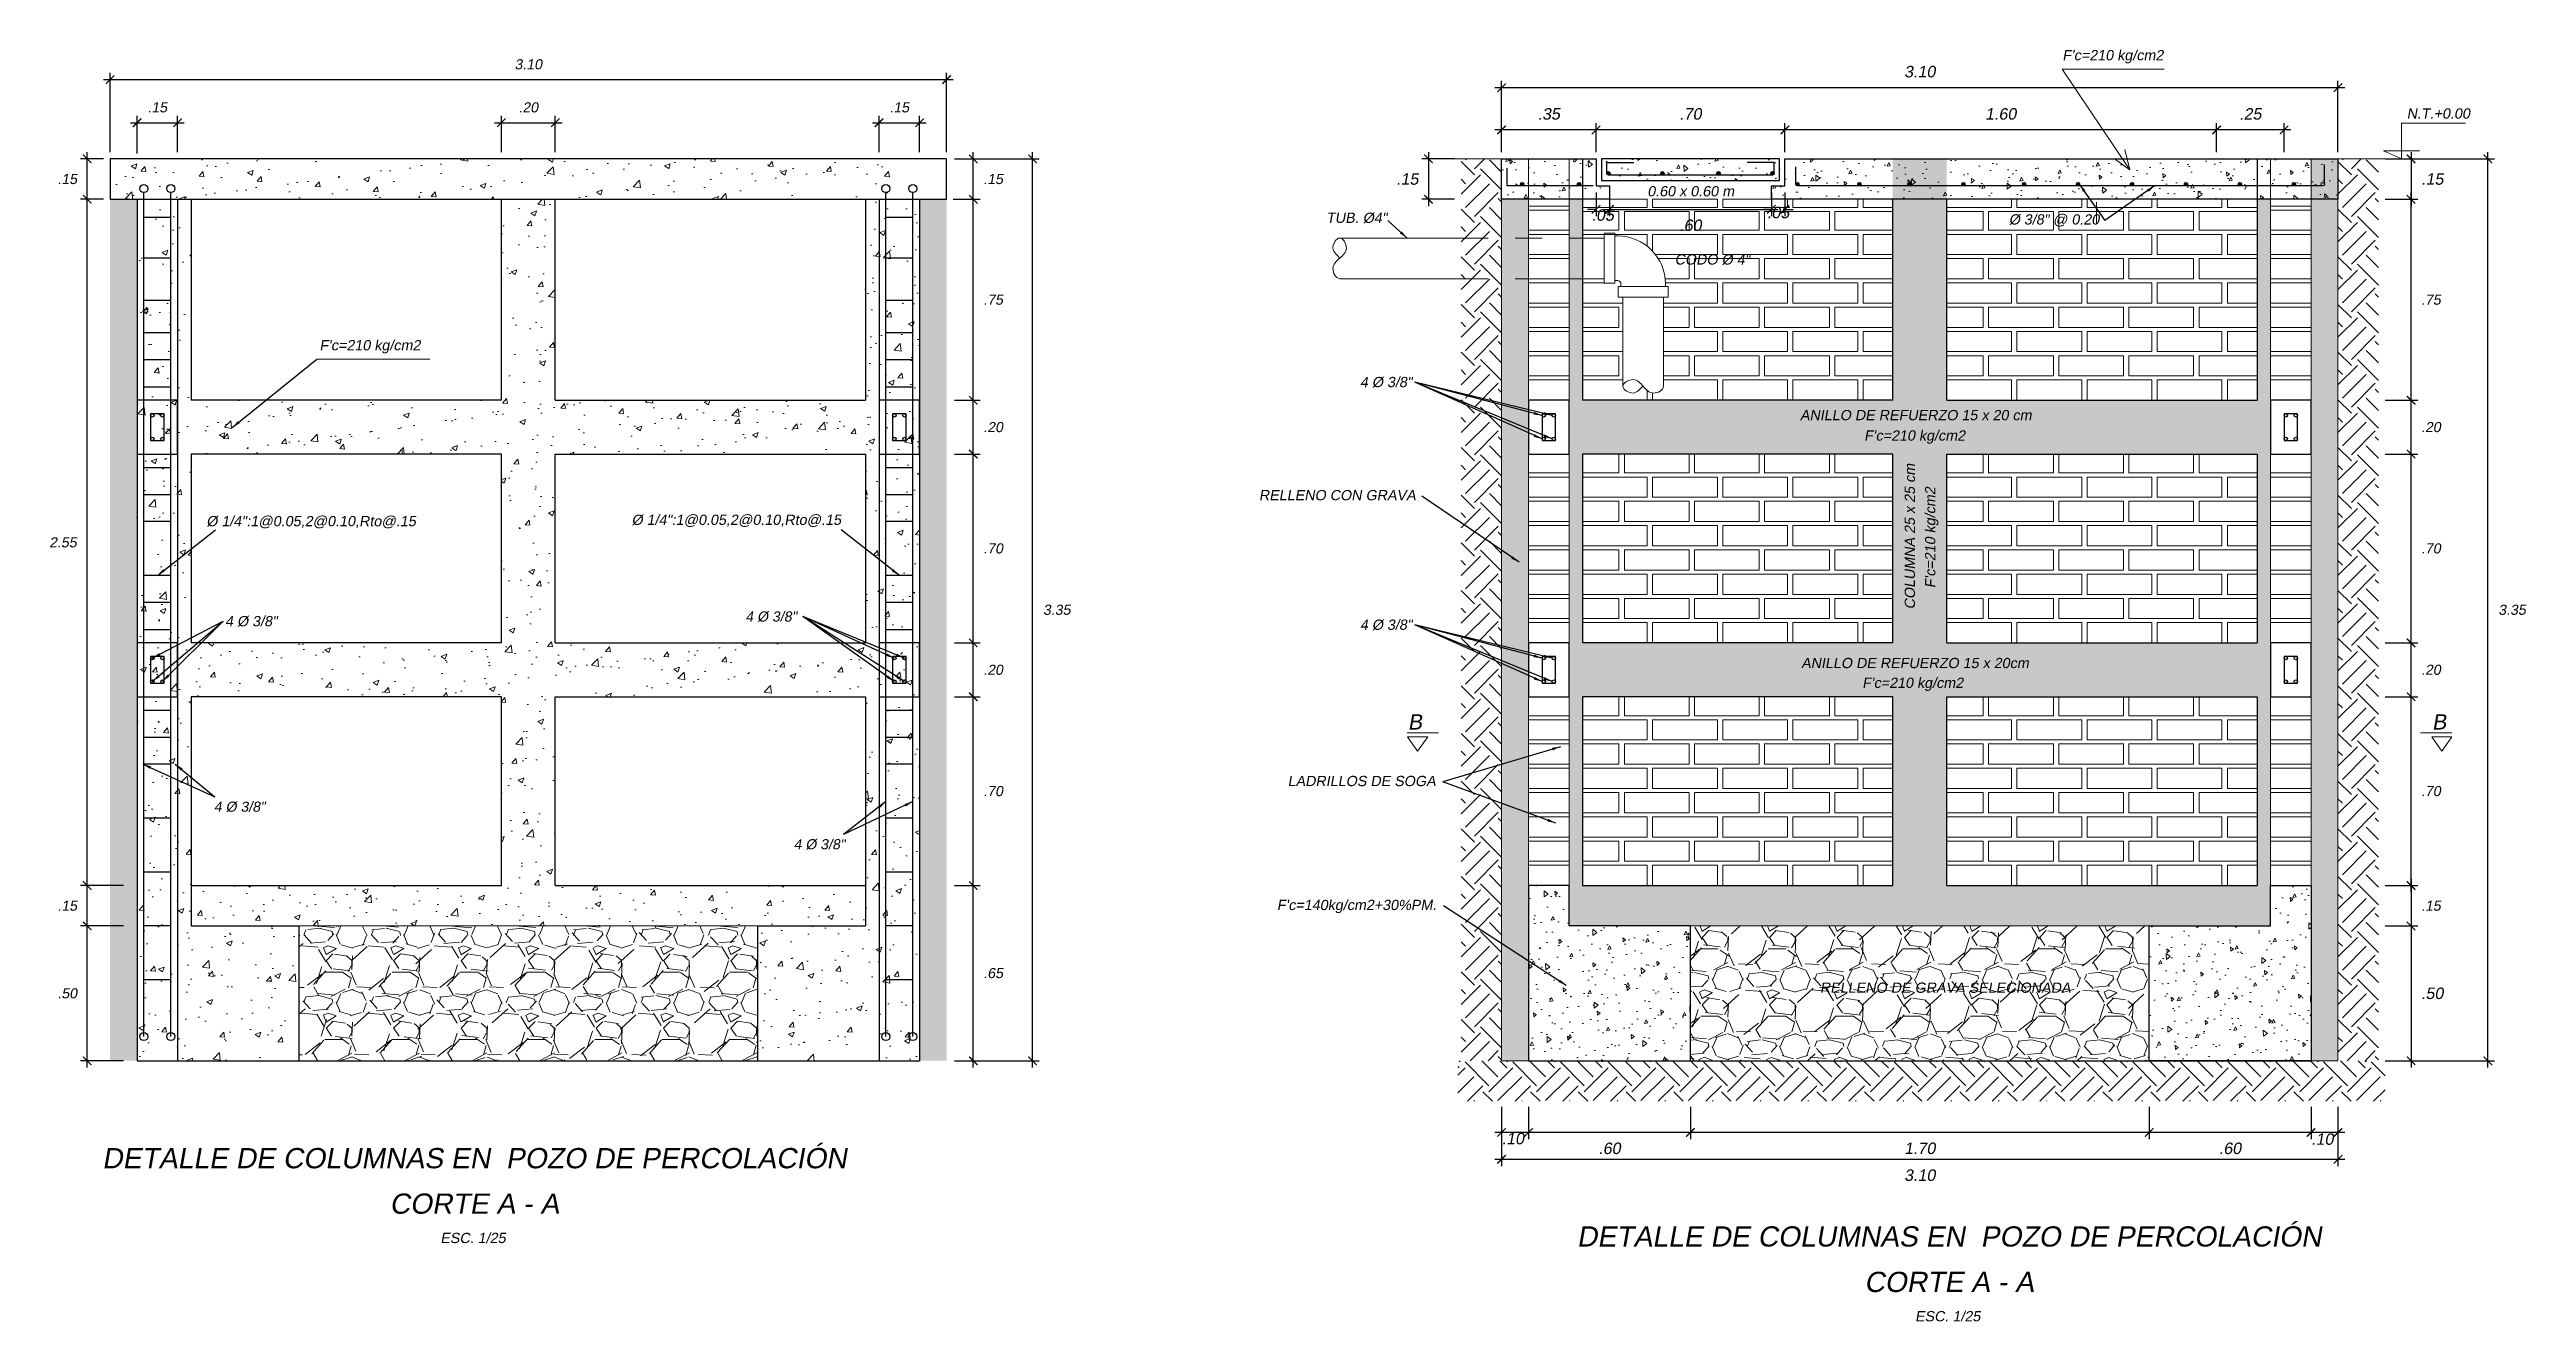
# Model space of a CAD drawing. Header units: metres. Extents: x 4293 to 4528, y 2596 to 2639.
# Drawn here: x 4425.16 to 4434.34, y 2624.93 to 2629.65 of the extents above; entities that cross this region are included whole.
import ezdxf
from ezdxf.enums import TextEntityAlignment as Align

# ---------------------------------------------------------------- set-up
doc = ezdxf.new("R2010")
doc.units = ezdxf.units.M
doc.linetypes.add('DASHED2', pattern=[0.375, 0.25, -0.125])
for name, color, linetype, lineweight in [('A TAPA', 6, 'Continuous', 13), ('a. acero', 150, 'Continuous', 25), ('a. grava', 252, 'Continuous', 5), ('a. Ladrillos', 24, 'Continuous', 15), ('a. terreno', 79, 'Continuous', 9), ('a. titulos', 106, 'Continuous', 25), ('a. Tuberias', 142, 'Continuous', 20), ('A.B LADRILLO', 24, 'Continuous', 5), ('A.Texto', 180, 'Continuous', 5), ('cimiento', 6, 'Continuous', 30), ('columna', 212, 'Continuous', 30), ('concreto', 252, 'Continuous', 5), ('Cotas', 170, 'Continuous', 5), ('Sombreados', 8, 'Continuous', 5)]:
    doc.layers.add(name, color=color, linetype=linetype, lineweight=lineweight)
doc.styles.add('ARIAL', font='arial.ttf', dxfattribs={"oblique": 10})
doc.dimstyles.new('Esc 1-25', dxfattribs={"dimscale": 0.25, "dimtxt": 0.15, "dimasz": 0.125, "dimexe": 0.1, "dimexo": 0.1, "dimgap": 0.15, "dimtad": 2, "dimtih": 1, "dimtoh": 1, "dimzin": 4, "dimdsep": 46, "dimtxsty": 'ARIAL', "dimblk": 'ARCHTICK', "dimcen": 0.5, "dimdle": 0.1, "dimadec": 0, "dimazin": 0, "dimtfac": 1, "dimtofl": 0, "dimtmove": 2, "dimatfit": 3, "dimfxl": 1, "dimtolj": 1, "dimtzin": 0, "dimarcsym": 1})
pattern_1 = [(95, (4235.87743, 2617.94729), (0.1103104, 0.092561416), [0.015, -0.165]), (40, (4235.87743, 2617.94729), (-0.12599843, 0.08675363), [0.012, -0.132]), (145.451444, (4235.88662, 2617.955), (-0.01568803, 0.17931504), [0.01274804, -0.14022842]), (91.1842, (4235.84915, 2617.97557), (0.17433868, 0.12752276), [0.0225, -0.2475]), (141.63564, (4235.86367, 2617.9862), (-0.00558001, 0.26994233), [0.01912207, -0.21034275]), (36.18416, (4235.84915, 2617.97557), (-0.00558001, 0.26994233), [0.018, -0.198]), (66, (4235.87036, 2617.98264), (0.141354314, 0.027476495), [0.015, -0.165]), (11, (4235.87036, 2617.98264), (-0.06814172, 0.13696169), [0.012, -0.132]), (116.451445, (4235.88214, 2617.98493), (0.073212595, 0.16443818), [0.01274804, -0.14022842]), (82.5, (4235.87743, 2617.94729), (-0.045358637, 0.048797964), [0, -0.1304, 0, -0.134, 0, -0.1325]), (52.5, (4235.87743, 2617.94729), (-0.018574588, 0.09298189), [0, -0.0764, 0, -0.1274, 0, -0.0505]), (12.5, (4235.845894, 2617.91575), (0.078683633, 0.072304152), [0, -0.05, 0, -0.156, 0, -0.207]), (2.5, (4235.83175, 2617.90161), (0.068317997, 0.09663196), [0, -0.065, 0, -0.1036, 0, -0.147])]

msp = doc.modelspace()

# ---------------------------------------------------------------- texts
at = {"layer": 'a. titulos', "style": 'ARIAL', "oblique": 10}
for s, height, p in [('DETALLE DE COLUMNAS EN  POZO DE PERCOLACIÓN', 0.075, (4426.7338, 2625.535)), ('CORTE A - A', 0.075, (4426.7338, 2625.3664)), ('ESC. 1/25', 0.038, (4426.7288, 2625.2391)), ('DETALLE DE COLUMNAS EN  POZO DE PERCOLACIÓN', 0.075, (4432.1995, 2625.2447)), ('CORTE A - A', 0.075, (4432.1995, 2625.0761)), ('ESC. 1/25', 0.038, (4432.1945, 2624.9488))]:
    msp.add_text(s, height=height, dxfattribs=at).set_placement(p, align=Align.MIDDLE_CENTER)
at = {"layer": 'A.Texto', "ltscale": 0.005, "style": 'ARIAL', "oblique": 10}
for s, p in [("F'c=210 kg/cm2", (4432.6193, 2629.6067)), ('N.T.+0.00', (4433.8954, 2629.3904)), ("F'c=210 kg/cm2", (4426.1597, 2628.531)), ("F'c=210 kg/cm2", (4431.8846, 2628.1962)), ("F'c=210 kg/cm2", (4431.8776, 2627.279))]:
    msp.add_text(s, height=0.038, dxfattribs=at).set_placement(p)
for s, height, p in [('0.60 x 0.60 m', 0.038, (4431.242, 2629.1211)), ('TUB. %%C4"', 0.038, (4430.0034, 2629.0227)), ('%%C 3/8" @ 0.20', 0.038, (4432.5886, 2629.0166)), ('CODO %%C 4"', 0.038, (4431.3216, 2628.8681)), ('4 %%C 3/8"', 0.038, (4430.1126, 2628.4134)), ('ANILLO DE REFUERZO 15 x 20 cm', 0.038, (4432.0761, 2628.2908)), ('RELLENO CON GRAVA ', 0.038, (4429.9396, 2627.9939)), (' %%C 1/4":1@0.05,2@0.10,Rto@.15', 0.038, (4426.1213, 2627.8976)), (' %%C 1/4":1@0.05,2@0.10,Rto@.15', 0.038, (4427.6974, 2627.9026)), ('4 %%C 3/8"', 0.038, (4425.9066, 2627.5266)), ('4 %%C 3/8"', 0.038, (4430.1126, 2627.5134)), ('ANILLO DE REFUERZO 15 x 20cm', 0.038, (4432.0731, 2627.3714)), ('B', 0.057, (4430.22, 2627.1531)), ('B', 0.057, (4434.0159, 2627.1531)), ('LADRILLOS DE SOGA', 0.038, (4430.0224, 2626.9338)), ("F'c=140kg/cm2+30%%%PM.", 0.038, (4430.0037, 2626.4741)), ('RELLENO DE GRAVA SELECIONADA', 0.038, (4432.1854, 2626.1673))]:
    msp.add_text(s, height=height, dxfattribs=at).set_placement(p, align=Align.MIDDLE_CENTER)
msp.add_text('COLUMNA 25 x 25 cm', height=0.038, rotation=90, dxfattribs=at).set_placement((4432.0539, 2627.8404), align=Align.MIDDLE_CENTER)
msp.add_text("F'c=210 kg/cm2", height=0.038, rotation=90, dxfattribs=at).set_placement((4432.1485, 2627.649))
at = {"layer": 'A.Texto', "style": 'ARIAL', "oblique": 10}
for p in [(4427.8334, 2627.5439), (4425.8634, 2626.8386), (4428.0123, 2626.6993)]:
    msp.add_text('4 %%C 3/8"', height=0.0375, dxfattribs=at).set_placement(p, align=Align.MIDDLE_CENTER)

# ---------------------------------------------------------------- blocks, each defined once
blk = doc.blocks.new('_ArchTick')
at = {"color": 0, "linetype": 'ByBlock', "const_width": 0.15}
blk.add_lwpolyline([(-0.5, -0.5), (0.5, 0.5)], dxfattribs=at)
blk = doc.blocks.new('*D371')
at = {"layer": 'Cotas', "color": 0, "lineweight": -2, "transparency": 16777216}
for p, q in [((4428.8026, 2625.8711), (4428.8026, 2629.2661)), ((4428.6079, 2629.2411), (4428.8276, 2629.2411)), ((4428.6088, 2625.8961), (4428.8276, 2625.8961))]:
    blk.add_line(p, q, dxfattribs=at)
at = {"layer": 'Defpoints', "color": 0, "transparency": 16777216}
for p in [(4428.5829, 2629.2411), (4428.8026, 2629.2411), (4428.5838, 2625.8961)]:
    blk.add_point(p, dxfattribs=at)
at = {"layer": 'Cotas', "color": 0, "lineweight": -2, "transparency": 16777216, "xscale": 0.03125, "yscale": 0.03125, "zscale": 0.03125}
for p, rotation in [((4428.8026, 2629.2411), 90), ((4428.8026, 2625.8961), 270)]:
    blk.add_blockref('_ArchTick', p, dxfattribs=dict(at, rotation=rotation))
at = {"layer": 'Cotas', "color": 0, "transparency": 16777216, "insert": (4428.8923, 2627.5686), "char_height": 0.0375, "attachment_point": 5, "style": 'ARIAL'}
blk.add_mtext('\\A1;3.35', dxfattribs=at)
blk = doc.blocks.new('*D372')
at = {"layer": 'Cotas', "color": 0, "lineweight": -2, "transparency": 16777216}
for p, q in [((4425.4588, 2629.3753), (4425.6588, 2629.3753)), ((4425.4838, 2629.2611), (4425.4838, 2629.4003)), ((4425.6338, 2629.2661), (4425.6338, 2629.4003))]:
    blk.add_line(p, q, dxfattribs=at)
at = {"layer": 'Defpoints', "color": 0, "transparency": 16777216}
for p in [(4425.6338, 2629.3753), (4425.4838, 2629.2361), (4425.6338, 2629.2411)]:
    blk.add_point(p, dxfattribs=at)
at = {"layer": 'Cotas', "color": 0, "lineweight": -2, "transparency": 16777216, "xscale": 0.03125, "yscale": 0.03125, "zscale": 0.03125, "rotation": 180}
blk.add_blockref('_ArchTick', (4425.4838, 2629.3753), dxfattribs=at)
at = {"layer": 'Cotas', "color": 0, "lineweight": -2, "transparency": 16777216, "xscale": 0.03125, "yscale": 0.03125, "zscale": 0.03125}
blk.add_blockref('_ArchTick', (4425.6338, 2629.3753), dxfattribs=at)
at = {"layer": 'Cotas', "color": 0, "transparency": 16777216, "insert": (4425.5588, 2629.4319), "char_height": 0.0375, "attachment_point": 5, "style": 'ARIAL'}
blk.add_mtext('\\A1;.15', dxfattribs=at)
blk = doc.blocks.new('*D373')
at = {"layer": 'Cotas', "color": 0, "lineweight": -2, "transparency": 16777216}
for p, q in [((4426.8088, 2629.3753), (4427.0588, 2629.3753)), ((4426.8338, 2629.2661), (4426.8338, 2629.4003)), ((4427.0338, 2629.2661), (4427.0338, 2629.4003))]:
    blk.add_line(p, q, dxfattribs=at)
at = {"layer": 'Defpoints', "color": 0, "transparency": 16777216}
for p in [(4427.0338, 2629.3753), (4426.8338, 2629.2411), (4427.0338, 2629.2411)]:
    blk.add_point(p, dxfattribs=at)
at = {"layer": 'Cotas', "color": 0, "lineweight": -2, "transparency": 16777216, "xscale": 0.03125, "yscale": 0.03125, "zscale": 0.03125, "rotation": 180}
blk.add_blockref('_ArchTick', (4426.8338, 2629.3753), dxfattribs=at)
at = {"layer": 'Cotas', "color": 0, "lineweight": -2, "transparency": 16777216, "xscale": 0.03125, "yscale": 0.03125, "zscale": 0.03125}
blk.add_blockref('_ArchTick', (4427.0338, 2629.3753), dxfattribs=at)
at = {"layer": 'Cotas', "color": 0, "transparency": 16777216, "insert": (4426.9338, 2629.4319), "char_height": 0.0375, "attachment_point": 5, "style": 'ARIAL'}
blk.add_mtext('\\A1;.20', dxfattribs=at)
blk = doc.blocks.new('*D374')
at = {"layer": 'Cotas', "color": 0, "lineweight": -2, "transparency": 16777216}
for p, q in [((4428.2088, 2629.3753), (4428.4088, 2629.3753)), ((4428.2338, 2629.2661), (4428.2338, 2629.4003)), ((4428.3838, 2629.2661), (4428.3838, 2629.4003))]:
    blk.add_line(p, q, dxfattribs=at)
at = {"layer": 'Defpoints', "color": 0, "transparency": 16777216}
for p in [(4428.3838, 2629.3753), (4428.2338, 2629.2411), (4428.3838, 2629.2411)]:
    blk.add_point(p, dxfattribs=at)
at = {"layer": 'Cotas', "color": 0, "lineweight": -2, "transparency": 16777216, "xscale": 0.03125, "yscale": 0.03125, "zscale": 0.03125, "rotation": 180}
blk.add_blockref('_ArchTick', (4428.2338, 2629.3753), dxfattribs=at)
at = {"layer": 'Cotas', "color": 0, "lineweight": -2, "transparency": 16777216, "xscale": 0.03125, "yscale": 0.03125, "zscale": 0.03125}
blk.add_blockref('_ArchTick', (4428.3838, 2629.3753), dxfattribs=at)
at = {"layer": 'Cotas', "color": 0, "transparency": 16777216, "insert": (4428.3088, 2629.4319), "char_height": 0.0375, "attachment_point": 5, "style": 'ARIAL'}
blk.add_mtext('\\A1;.15', dxfattribs=at)
blk = doc.blocks.new('*D375')
at = {"layer": 'Cotas', "color": 0, "lineweight": -2, "transparency": 16777216}
for p, q in [((4425.2989, 2629.0661), (4425.2989, 2629.2661)), ((4425.3588, 2629.2411), (4425.2739, 2629.2411)), ((4425.3588, 2629.0911), (4425.2739, 2629.0911))]:
    blk.add_line(p, q, dxfattribs=at)
at = {"layer": 'Defpoints', "color": 0, "transparency": 16777216}
for p in [(4425.2989, 2629.2411), (4425.3838, 2629.2411), (4425.3838, 2629.0911)]:
    blk.add_point(p, dxfattribs=at)
at = {"layer": 'Cotas', "color": 0, "lineweight": -2, "transparency": 16777216, "xscale": 0.03125, "yscale": 0.03125, "zscale": 0.03125}
for p, rotation in [((4425.2989, 2629.2411), 90), ((4425.2989, 2629.0911), 270)]:
    blk.add_blockref('_ArchTick', p, dxfattribs=dict(at, rotation=rotation))
at = {"layer": 'Cotas', "color": 0, "transparency": 16777216, "insert": (4425.2251, 2629.1661), "char_height": 0.0375, "attachment_point": 5, "style": 'ARIAL'}
blk.add_mtext('\\A1;.15', dxfattribs=at)
blk = doc.blocks.new('*D376')
at = {"layer": 'Cotas', "color": 0, "lineweight": -2, "transparency": 16777216}
for p, q in [((4425.2989, 2625.8711), (4425.2989, 2626.4211)), ((4425.4338, 2626.3961), (4425.2739, 2626.3961)), ((4425.4338, 2625.8961), (4425.2739, 2625.8961))]:
    blk.add_line(p, q, dxfattribs=at)
at = {"layer": 'Defpoints', "color": 0, "transparency": 16777216}
for p in [(4425.2989, 2626.3961), (4425.4588, 2626.3961), (4425.4588, 2625.8961)]:
    blk.add_point(p, dxfattribs=at)
at = {"layer": 'Cotas', "color": 0, "lineweight": -2, "transparency": 16777216, "xscale": 0.03125, "yscale": 0.03125, "zscale": 0.03125}
for p, rotation in [((4425.2989, 2626.3961), 90), ((4425.2989, 2625.8961), 270)]:
    blk.add_blockref('_ArchTick', p, dxfattribs=dict(at, rotation=rotation))
at = {"layer": 'Cotas', "color": 0, "transparency": 16777216, "insert": (4425.2253, 2626.1461), "char_height": 0.0375, "attachment_point": 5, "style": 'ARIAL'}
blk.add_mtext('\\A1;.50', dxfattribs=at)
blk = doc.blocks.new('*D377')
at = {"layer": 'Cotas', "color": 0, "lineweight": -2, "ltscale": 0.01, "transparency": 16777216}
for p, q in [((4425.4338, 2626.5461), (4425.2739, 2626.5461)), ((4425.2989, 2626.3711), (4425.2989, 2626.5711)), ((4425.4338, 2626.3961), (4425.2739, 2626.3961))]:
    blk.add_line(p, q, dxfattribs=at)
at = {"layer": 'Defpoints', "color": 0, "ltscale": 0.01, "transparency": 16777216}
for p in [(4425.2989, 2626.5461), (4425.4588, 2626.5461), (4425.4588, 2626.3961)]:
    blk.add_point(p, dxfattribs=at)
at = {"layer": 'Cotas', "color": 0, "lineweight": -2, "ltscale": 0.01, "transparency": 16777216, "xscale": 0.03125, "yscale": 0.03125, "zscale": 0.03125}
for p, rotation in [((4425.2989, 2626.5461), 90), ((4425.2989, 2626.3961), 270)]:
    blk.add_blockref('_ArchTick', p, dxfattribs=dict(at, rotation=rotation))
at = {"layer": 'Cotas', "color": 0, "ltscale": 0.01, "transparency": 16777216, "insert": (4425.2251, 2626.4711), "char_height": 0.0375, "attachment_point": 5, "style": 'ARIAL'}
blk.add_mtext('\\A1;.15', dxfattribs=at)
blk = doc.blocks.new('*D378')
at = {"layer": 'Cotas', "color": 0, "lineweight": -2, "transparency": 16777216}
for p, q in [((4425.3338, 2629.0911), (4425.2739, 2629.0911)), ((4425.2989, 2626.5211), (4425.2989, 2629.1161)), ((4425.4338, 2626.5461), (4425.2739, 2626.5461))]:
    blk.add_line(p, q, dxfattribs=at)
at = {"layer": 'Defpoints', "color": 0, "transparency": 16777216}
for p in [(4425.2989, 2629.0911), (4425.3588, 2629.0911), (4425.4588, 2626.5461)]:
    blk.add_point(p, dxfattribs=at)
at = {"layer": 'Cotas', "color": 0, "lineweight": -2, "transparency": 16777216, "xscale": 0.03125, "yscale": 0.03125, "zscale": 0.03125}
for p, rotation in [((4425.2989, 2629.0911), 90), ((4425.2989, 2626.5461), 270)]:
    blk.add_blockref('_ArchTick', p, dxfattribs=dict(at, rotation=rotation))
at = {"layer": 'Cotas', "color": 0, "transparency": 16777216, "insert": (4425.209, 2627.8186), "char_height": 0.0375, "attachment_point": 5, "style": 'ARIAL'}
blk.add_mtext('\\A1;2.55', dxfattribs=at)
blk = doc.blocks.new('*D585')
at = {"layer": 'Cotas', "color": 0, "lineweight": -2, "transparency": 16777216}
for p, q in [((4425.3588, 2629.535), (4428.5088, 2629.535)), ((4425.3838, 2629.2661), (4425.3838, 2629.56)), ((4428.4838, 2629.2661), (4428.4838, 2629.56))]:
    blk.add_line(p, q, dxfattribs=at)
at = {"layer": 'Defpoints', "color": 0, "transparency": 16777216}
for p in [(4428.4838, 2629.535), (4425.3838, 2629.2411), (4428.4838, 2629.2411)]:
    blk.add_point(p, dxfattribs=at)
at = {"layer": 'Cotas', "color": 0, "lineweight": -2, "transparency": 16777216, "xscale": 0.03125, "yscale": 0.03125, "zscale": 0.03125, "rotation": 180}
blk.add_blockref('_ArchTick', (4425.3838, 2629.535), dxfattribs=at)
at = {"layer": 'Cotas', "color": 0, "lineweight": -2, "transparency": 16777216, "xscale": 0.03125, "yscale": 0.03125, "zscale": 0.03125}
blk.add_blockref('_ArchTick', (4428.4838, 2629.535), dxfattribs=at)
at = {"layer": 'Cotas', "color": 0, "transparency": 16777216, "insert": (4426.9338, 2629.5917), "char_height": 0.0375, "attachment_point": 5, "style": 'ARIAL'}
blk.add_mtext('\\A1;3.10', dxfattribs=at)
blk = doc.blocks.new('*D379')
at = {"layer": 'Cotas', "color": 0, "lineweight": -2, "transparency": 16777216}
for p, q in [((4428.5133, 2626.5461), (4428.6079, 2626.5461)), ((4428.5829, 2625.8711), (4428.5829, 2626.5711)), ((4428.5133, 2625.8961), (4428.6079, 2625.8961))]:
    blk.add_line(p, q, dxfattribs=at)
at = {"layer": 'Defpoints', "color": 0, "transparency": 16777216}
for p in [(4428.4883, 2626.5461), (4428.5829, 2626.5461), (4428.4883, 2625.8961)]:
    blk.add_point(p, dxfattribs=at)
at = {"layer": 'Cotas', "color": 0, "lineweight": -2, "transparency": 16777216, "xscale": 0.03125, "yscale": 0.03125, "zscale": 0.03125}
for p, rotation in [((4428.5829, 2626.5461), 90), ((4428.5829, 2625.8961), 270)]:
    blk.add_blockref('_ArchTick', p, dxfattribs=dict(at, rotation=rotation))
at = {"layer": 'Cotas', "color": 0, "transparency": 16777216, "insert": (4428.6567, 2626.2211), "char_height": 0.0375, "attachment_point": 5, "style": 'ARIAL'}
blk.add_mtext('\\A1;.65', dxfattribs=at)
blk = doc.blocks.new('*D380')
at = {"layer": 'Cotas', "color": 0, "lineweight": -2, "transparency": 16777216}
for p, q in [((4428.5133, 2627.2461), (4428.6079, 2627.2461)), ((4428.5829, 2626.5211), (4428.5829, 2627.2711)), ((4428.5133, 2626.5461), (4428.6079, 2626.5461))]:
    blk.add_line(p, q, dxfattribs=at)
at = {"layer": 'Defpoints', "color": 0, "transparency": 16777216}
for p in [(4428.4883, 2627.2461), (4428.5829, 2627.2461), (4428.4883, 2626.5461)]:
    blk.add_point(p, dxfattribs=at)
at = {"layer": 'Cotas', "color": 0, "lineweight": -2, "transparency": 16777216, "xscale": 0.03125, "yscale": 0.03125, "zscale": 0.03125}
for p, rotation in [((4428.5829, 2627.2461), 90), ((4428.5829, 2626.5461), 270)]:
    blk.add_blockref('_ArchTick', p, dxfattribs=dict(at, rotation=rotation))
at = {"layer": 'Cotas', "color": 0, "transparency": 16777216, "insert": (4428.6565, 2626.8961), "char_height": 0.0375, "attachment_point": 5, "style": 'ARIAL'}
blk.add_mtext('\\A1;.70', dxfattribs=at)
blk = doc.blocks.new('*D381')
at = {"layer": 'Cotas', "color": 0, "lineweight": -2, "transparency": 16777216}
for p, q in [((4428.5133, 2627.4461), (4428.6079, 2627.4461)), ((4428.5829, 2627.2211), (4428.5829, 2627.4711)), ((4428.5133, 2627.2461), (4428.6079, 2627.2461))]:
    blk.add_line(p, q, dxfattribs=at)
at = {"layer": 'Defpoints', "color": 0, "transparency": 16777216}
for p in [(4428.4883, 2627.4461), (4428.5829, 2627.4461), (4428.4883, 2627.2461)]:
    blk.add_point(p, dxfattribs=at)
at = {"layer": 'Cotas', "color": 0, "lineweight": -2, "transparency": 16777216, "xscale": 0.03125, "yscale": 0.03125, "zscale": 0.03125}
for p, rotation in [((4428.5829, 2627.4461), 90), ((4428.5829, 2627.2461), 270)]:
    blk.add_blockref('_ArchTick', p, dxfattribs=dict(at, rotation=rotation))
at = {"layer": 'Cotas', "color": 0, "transparency": 16777216, "insert": (4428.6565, 2627.3461), "char_height": 0.0375, "attachment_point": 5, "style": 'ARIAL'}
blk.add_mtext('\\A1;.20', dxfattribs=at)
blk = doc.blocks.new('*D382')
at = {"layer": 'Cotas', "color": 0, "lineweight": -2, "transparency": 16777216}
for p, q in [((4428.5829, 2627.4211), (4428.5829, 2628.1711)), ((4428.5133, 2628.1461), (4428.6079, 2628.1461)), ((4428.5133, 2627.4461), (4428.6079, 2627.4461))]:
    blk.add_line(p, q, dxfattribs=at)
at = {"layer": 'Defpoints', "color": 0, "transparency": 16777216}
for p in [(4428.4883, 2628.1461), (4428.5829, 2628.1461), (4428.4883, 2627.4461)]:
    blk.add_point(p, dxfattribs=at)
at = {"layer": 'Cotas', "color": 0, "lineweight": -2, "transparency": 16777216, "xscale": 0.03125, "yscale": 0.03125, "zscale": 0.03125}
for p, rotation in [((4428.5829, 2628.1461), 90), ((4428.5829, 2627.4461), 270)]:
    blk.add_blockref('_ArchTick', p, dxfattribs=dict(at, rotation=rotation))
at = {"layer": 'Cotas', "color": 0, "transparency": 16777216, "insert": (4428.6565, 2627.7961), "char_height": 0.0375, "attachment_point": 5, "style": 'ARIAL'}
blk.add_mtext('\\A1;.70', dxfattribs=at)
blk = doc.blocks.new('*D383')
at = {"layer": 'Cotas', "color": 0, "lineweight": -2, "transparency": 16777216}
for p, q in [((4428.5133, 2628.3461), (4428.6079, 2628.3461)), ((4428.5829, 2628.1211), (4428.5829, 2628.3711)), ((4428.5133, 2628.1461), (4428.6079, 2628.1461))]:
    blk.add_line(p, q, dxfattribs=at)
at = {"layer": 'Defpoints', "color": 0, "transparency": 16777216}
for p in [(4428.4883, 2628.3461), (4428.5829, 2628.3461), (4428.4883, 2628.1461)]:
    blk.add_point(p, dxfattribs=at)
at = {"layer": 'Cotas', "color": 0, "lineweight": -2, "transparency": 16777216, "xscale": 0.03125, "yscale": 0.03125, "zscale": 0.03125}
for p, rotation in [((4428.5829, 2628.3461), 90), ((4428.5829, 2628.1461), 270)]:
    blk.add_blockref('_ArchTick', p, dxfattribs=dict(at, rotation=rotation))
at = {"layer": 'Cotas', "color": 0, "transparency": 16777216, "insert": (4428.6565, 2628.2461), "char_height": 0.0375, "attachment_point": 5, "style": 'ARIAL'}
blk.add_mtext('\\A1;.20', dxfattribs=at)
blk = doc.blocks.new('*D384')
at = {"layer": 'Cotas', "color": 0, "lineweight": -2, "transparency": 16777216}
for p, q in [((4428.5088, 2629.0911), (4428.6079, 2629.0911)), ((4428.5829, 2628.3211), (4428.5829, 2629.1161)), ((4428.5133, 2628.3461), (4428.6079, 2628.3461))]:
    blk.add_line(p, q, dxfattribs=at)
at = {"layer": 'Defpoints', "color": 0, "transparency": 16777216}
for p in [(4428.4838, 2629.0911), (4428.5829, 2629.0911), (4428.4883, 2628.3461)]:
    blk.add_point(p, dxfattribs=at)
at = {"layer": 'Cotas', "color": 0, "lineweight": -2, "transparency": 16777216, "xscale": 0.03125, "yscale": 0.03125, "zscale": 0.03125}
for p, rotation in [((4428.5829, 2629.0911), 90), ((4428.5829, 2628.3461), 270)]:
    blk.add_blockref('_ArchTick', p, dxfattribs=dict(at, rotation=rotation))
at = {"layer": 'Cotas', "color": 0, "transparency": 16777216, "insert": (4428.6566, 2628.7186), "char_height": 0.0375, "attachment_point": 5, "style": 'ARIAL'}
blk.add_mtext('\\A1;.75', dxfattribs=at)
blk = doc.blocks.new('*D385')
at = {"layer": 'Cotas', "color": 0, "lineweight": -2, "transparency": 16777216}
for p, q in [((4428.5829, 2629.0661), (4428.5829, 2629.2661)), ((4428.5133, 2629.2411), (4428.6079, 2629.2411)), ((4428.5133, 2629.0911), (4428.6079, 2629.0911))]:
    blk.add_line(p, q, dxfattribs=at)
at = {"layer": 'Defpoints', "color": 0, "transparency": 16777216}
for p in [(4428.4883, 2629.2411), (4428.5829, 2629.2411), (4428.4883, 2629.0911)]:
    blk.add_point(p, dxfattribs=at)
at = {"layer": 'Cotas', "color": 0, "lineweight": -2, "transparency": 16777216, "xscale": 0.03125, "yscale": 0.03125, "zscale": 0.03125}
for p, rotation in [((4428.5829, 2629.2411), 90), ((4428.5829, 2629.0911), 270)]:
    blk.add_blockref('_ArchTick', p, dxfattribs=dict(at, rotation=rotation))
at = {"layer": 'Cotas', "color": 0, "transparency": 16777216, "insert": (4428.6567, 2629.1661), "char_height": 0.0375, "attachment_point": 5, "style": 'ARIAL'}
blk.add_mtext('\\A1;.15', dxfattribs=at)
blk = doc.blocks.new('A$C1AAA6F8B')
at = {"layer": 'a. Tuberias'}
for p, q in [((1.0051, 0.5751), (0.8751, 0.5751)), ((1.0451, 0.5926), (1.0051, 0.5926)), ((1.0051, 0.5926), (1.0051, 0.4076)), ((1.0451, 0.4076), (1.0451, 0.5926)), ((1.0451, 0.5826), (1.0551, 0.5826)), ((1.0551, 0.5826), (1.0451, 0.5826)), ((0.5251, 0.4235), (0.0251, 0.4235)), ((1.0051, 0.4235), (0.8751, 0.4235)), ((1.0051, 0.4076), (1.0451, 0.4076)), ((1.0551, 0.4176), (1.0451, 0.4176)), ((1.0576, 0.3951), (1.2426, 0.3951)), ((1.0576, 0.3951), (1.0576, 0.3551)), ((1.0676, 0.4051), (1.0676, 0.3951)), ((1.2326, 0.4051), (1.2326, 0.3951)), ((1.2426, 0.3551), (1.2426, 0.3951)), ((1.0576, 0.3551), (1.2426, 0.3551))]:
    blk.add_line(p, q, dxfattribs=at)
for points in [[(0.5251, 0.5751), (0.0251, 0.5751)], [(1.0751, 0.3551), (1.0751, 0.0251)], [(1.2251, 0.0251), (1.2251, 0.3551)]]:
    blk.add_lwpolyline(points, dxfattribs=at)
for centre, radius, start, end in [((1.0551, 0.4035), 0.1775, 106.3611, 106.71515), ((1.0551, 0.4051), 0.1775, 0, 90), ((1.0551, 0.4051), 0.0125, 0, 90), ((1.0551, 0.4051), 0.1775, 343.28485, 343.6389)]:
    blk.add_arc(centre, radius, start, end, dxfattribs=at)
for points, start_tangent, end_tangent in [([(0.0251, 0.4251), (0.0001, 0.4626), (0.0251, 0.5001), (0.0501, 0.5376), (0.0251, 0.5751), (0.0001, 0.5376), (0.0251, 0.5001)], (-1, 0), (0.5547, -0.83205)), ([(1.2251, 0.0251), (1.1876, 0.0001), (1.1501, 0.0251), (1.1126, 0.0501), (1.0751, 0.0251), (1.1126, 0.0001), (1.1501, 0.0251)], (0, -1), (0.83205, 0.5547))]:
    blk.add_spline(points, degree=3, dxfattribs=dict(at, start_tangent=start_tangent, end_tangent=end_tangent))
blk = doc.blocks.new('*D510')
at = {"layer": 'Cotas', "color": 0, "lineweight": -2, "transparency": 16777216}
for p, q in [((4430.8908, 2629.1161), (4430.8908, 2629.0289)), ((4430.9408, 2629.1161), (4430.9408, 2629.0289)), ((4430.8908, 2629.0539), (4430.8596, 2629.0539)), ((4430.9408, 2629.0539), (4430.9721, 2629.0539))]:
    blk.add_line(p, q, dxfattribs=at)
at = {"layer": 'Defpoints', "color": 0, "transparency": 16777216}
for p in [(4430.8908, 2629.1411), (4430.9408, 2629.1411), (4430.9408, 2629.0539)]:
    blk.add_point(p, dxfattribs=at)
at = {"layer": 'Cotas', "color": 0, "lineweight": -2, "transparency": 16777216, "xscale": 0.03125, "yscale": 0.03125, "zscale": 0.03125}
blk.add_blockref('_ArchTick', (4430.8908, 2629.0539), dxfattribs=at)
at = {"layer": 'Cotas', "color": 0, "lineweight": -2, "transparency": 16777216, "xscale": 0.03125, "yscale": 0.03125, "zscale": 0.03125, "rotation": 180}
blk.add_blockref('_ArchTick', (4430.9408, 2629.0539), dxfattribs=at)
at = {"layer": 'Cotas', "color": 0, "transparency": 16777216, "insert": (4430.9158, 2629.0326), "char_height": 0.0425, "attachment_point": 5, "style": 'ARIAL'}
blk.add_mtext('\\A1;.05', dxfattribs=at)
blk = doc.blocks.new('*D511')
at = {"layer": 'Cotas', "color": 0, "lineweight": -2, "transparency": 16777216}
for p, q in [((4430.9408, 2629.1161), (4430.9408, 2629.0289)), ((4430.9158, 2629.0539), (4431.5658, 2629.0539)), ((4431.5408, 2629.0661), (4431.5408, 2629.0289))]:
    blk.add_line(p, q, dxfattribs=at)
at = {"layer": 'Defpoints', "color": 0, "transparency": 16777216}
for p in [(4430.9408, 2629.1411), (4431.5408, 2629.0911), (4431.5408, 2629.0539)]:
    blk.add_point(p, dxfattribs=at)
at = {"layer": 'Cotas', "color": 0, "lineweight": -2, "transparency": 16777216, "xscale": 0.03125, "yscale": 0.03125, "zscale": 0.03125, "rotation": 180}
blk.add_blockref('_ArchTick', (4430.9408, 2629.0539), dxfattribs=at)
at = {"layer": 'Cotas', "color": 0, "lineweight": -2, "transparency": 16777216, "xscale": 0.03125, "yscale": 0.03125, "zscale": 0.03125}
blk.add_blockref('_ArchTick', (4431.5408, 2629.0539), dxfattribs=at)
at = {"layer": 'Cotas', "color": 0, "transparency": 16777216, "insert": (4431.2408, 2628.9947), "char_height": 0.0425, "attachment_point": 5, "style": 'ARIAL'}
blk.add_mtext('\\A1;.60', dxfattribs=at)
blk = doc.blocks.new('*D512')
at = {"layer": 'Cotas', "color": 0, "lineweight": -2, "transparency": 16777216}
for p, q in [((4431.5408, 2629.1161), (4431.5408, 2629.0289)), ((4431.5908, 2629.1161), (4431.5908, 2629.0289)), ((4431.5408, 2629.0539), (4431.5096, 2629.0539)), ((4431.5908, 2629.0539), (4431.6221, 2629.0539))]:
    blk.add_line(p, q, dxfattribs=at)
at = {"layer": 'Defpoints', "color": 0, "transparency": 16777216}
for p in [(4431.5408, 2629.1411), (4431.5908, 2629.1411), (4431.5908, 2629.0539)]:
    blk.add_point(p, dxfattribs=at)
at = {"layer": 'Cotas', "color": 0, "lineweight": -2, "transparency": 16777216, "xscale": 0.03125, "yscale": 0.03125, "zscale": 0.03125}
blk.add_blockref('_ArchTick', (4431.5408, 2629.0539), dxfattribs=at)
at = {"layer": 'Cotas', "color": 0, "lineweight": -2, "transparency": 16777216, "xscale": 0.03125, "yscale": 0.03125, "zscale": 0.03125, "rotation": 180}
blk.add_blockref('_ArchTick', (4431.5908, 2629.0539), dxfattribs=at)
at = {"layer": 'Cotas', "color": 0, "transparency": 16777216, "insert": (4431.5658, 2629.0418), "char_height": 0.0425, "attachment_point": 5, "style": 'ARIAL'}
blk.add_mtext('\\A1;.05', dxfattribs=at)
blk = doc.blocks.new('*D514')
at = {"layer": 'Cotas', "color": 0, "lineweight": -2, "transparency": 16777216}
for p, q in [((4433.2158, 2629.3484), (4431.5658, 2629.3484)), ((4431.5908, 2629.2661), (4431.5908, 2629.3734)), ((4433.1908, 2629.2661), (4433.1908, 2629.3734))]:
    blk.add_line(p, q, dxfattribs=at)
at = {"layer": 'Defpoints', "color": 0, "transparency": 16777216}
for p in [(4431.5908, 2629.3484), (4431.5908, 2629.2411), (4433.1908, 2629.2411)]:
    blk.add_point(p, dxfattribs=at)
at = {"layer": 'Cotas', "color": 0, "lineweight": -2, "transparency": 16777216, "xscale": 0.03125, "yscale": 0.03125, "zscale": 0.03125, "rotation": 180}
blk.add_blockref('_ArchTick', (4431.5908, 2629.3484), dxfattribs=at)
at = {"layer": 'Cotas', "color": 0, "lineweight": -2, "transparency": 16777216, "xscale": 0.03125, "yscale": 0.03125, "zscale": 0.03125}
blk.add_blockref('_ArchTick', (4433.1908, 2629.3484), dxfattribs=at)
at = {"layer": 'Cotas', "color": 0, "transparency": 16777216, "insert": (4432.3908, 2629.4076), "char_height": 0.0425, "attachment_point": 5, "style": 'ARIAL'}
blk.add_mtext('\\A1;1.60', dxfattribs=at)
blk = doc.blocks.new('*D515')
at = {"layer": 'Cotas', "color": 0, "lineweight": -2, "transparency": 16777216}
for p, q in [((4431.6158, 2629.3484), (4430.8658, 2629.3484)), ((4430.8908, 2629.2661), (4430.8908, 2629.3734)), ((4431.5908, 2629.2661), (4431.5908, 2629.3734))]:
    blk.add_line(p, q, dxfattribs=at)
at = {"layer": 'Defpoints', "color": 0, "transparency": 16777216}
for p in [(4430.8908, 2629.3484), (4430.8908, 2629.2411), (4431.5908, 2629.2411)]:
    blk.add_point(p, dxfattribs=at)
at = {"layer": 'Cotas', "color": 0, "lineweight": -2, "transparency": 16777216, "xscale": 0.03125, "yscale": 0.03125, "zscale": 0.03125, "rotation": 180}
blk.add_blockref('_ArchTick', (4430.8908, 2629.3484), dxfattribs=at)
at = {"layer": 'Cotas', "color": 0, "lineweight": -2, "transparency": 16777216, "xscale": 0.03125, "yscale": 0.03125, "zscale": 0.03125}
blk.add_blockref('_ArchTick', (4431.5908, 2629.3484), dxfattribs=at)
at = {"layer": 'Cotas', "color": 0, "transparency": 16777216, "insert": (4431.2408, 2629.4076), "char_height": 0.0425, "attachment_point": 5, "style": 'ARIAL'}
blk.add_mtext('\\A1;.70', dxfattribs=at)
blk = doc.blocks.new('*D516')
at = {"layer": 'Cotas', "color": 0, "lineweight": -2, "transparency": 16777216}
for p, q in [((4430.9158, 2629.3484), (4430.5158, 2629.3484)), ((4430.5408, 2629.2661), (4430.5408, 2629.3734)), ((4430.8908, 2629.2661), (4430.8908, 2629.3734))]:
    blk.add_line(p, q, dxfattribs=at)
at = {"layer": 'Defpoints', "color": 0, "transparency": 16777216}
for p in [(4430.5408, 2629.3484), (4430.5408, 2629.2411), (4430.8908, 2629.2411)]:
    blk.add_point(p, dxfattribs=at)
at = {"layer": 'Cotas', "color": 0, "lineweight": -2, "transparency": 16777216, "xscale": 0.03125, "yscale": 0.03125, "zscale": 0.03125, "rotation": 180}
blk.add_blockref('_ArchTick', (4430.5408, 2629.3484), dxfattribs=at)
at = {"layer": 'Cotas', "color": 0, "lineweight": -2, "transparency": 16777216, "xscale": 0.03125, "yscale": 0.03125, "zscale": 0.03125}
blk.add_blockref('_ArchTick', (4430.8908, 2629.3484), dxfattribs=at)
at = {"layer": 'Cotas', "color": 0, "transparency": 16777216, "insert": (4430.7158, 2629.4076), "char_height": 0.0425, "attachment_point": 5, "style": 'ARIAL'}
blk.add_mtext('\\A1;.35', dxfattribs=at)
blk = doc.blocks.new('*D517')
at = {"layer": 'Cotas', "color": 0, "lineweight": -2, "transparency": 16777216}
for p, q in [((4430.5408, 2629.2661), (4430.5408, 2629.5301)), ((4433.6408, 2629.2661), (4433.6408, 2629.5301)), ((4433.6658, 2629.5051), (4430.5158, 2629.5051))]:
    blk.add_line(p, q, dxfattribs=at)
at = {"layer": 'Defpoints', "color": 0, "transparency": 16777216}
for p in [(4430.5408, 2629.5051), (4430.5408, 2629.2411), (4433.6408, 2629.2411)]:
    blk.add_point(p, dxfattribs=at)
at = {"layer": 'Cotas', "color": 0, "lineweight": -2, "transparency": 16777216, "xscale": 0.03125, "yscale": 0.03125, "zscale": 0.03125, "rotation": 180}
blk.add_blockref('_ArchTick', (4430.5408, 2629.5051), dxfattribs=at)
at = {"layer": 'Cotas', "color": 0, "lineweight": -2, "transparency": 16777216, "xscale": 0.03125, "yscale": 0.03125, "zscale": 0.03125}
blk.add_blockref('_ArchTick', (4433.6408, 2629.5051), dxfattribs=at)
at = {"layer": 'Cotas', "color": 0, "transparency": 16777216, "insert": (4432.0908, 2629.5643), "char_height": 0.0425, "attachment_point": 5, "style": 'ARIAL'}
blk.add_mtext('\\A1;3.10', dxfattribs=at)
blk = doc.blocks.new('*D518')
at = {"layer": 'Cotas', "color": 0, "lineweight": -2, "transparency": 16777216}
for p, q in [((4433.4658, 2629.3484), (4433.1658, 2629.3484)), ((4433.1908, 2629.2661), (4433.1908, 2629.3734)), ((4433.4408, 2629.2661), (4433.4408, 2629.3734))]:
    blk.add_line(p, q, dxfattribs=at)
at = {"layer": 'Defpoints', "color": 0, "transparency": 16777216}
for p in [(4433.1908, 2629.3484), (4433.1908, 2629.2411), (4433.4408, 2629.2411)]:
    blk.add_point(p, dxfattribs=at)
at = {"layer": 'Cotas', "color": 0, "lineweight": -2, "transparency": 16777216, "xscale": 0.03125, "yscale": 0.03125, "zscale": 0.03125, "rotation": 180}
blk.add_blockref('_ArchTick', (4433.1908, 2629.3484), dxfattribs=at)
at = {"layer": 'Cotas', "color": 0, "lineweight": -2, "transparency": 16777216, "xscale": 0.03125, "yscale": 0.03125, "zscale": 0.03125}
blk.add_blockref('_ArchTick', (4433.4408, 2629.3484), dxfattribs=at)
at = {"layer": 'Cotas', "color": 0, "transparency": 16777216, "insert": (4433.3158, 2629.4076), "char_height": 0.0425, "attachment_point": 5, "style": 'ARIAL'}
blk.add_mtext('\\A1;.25', dxfattribs=at)
blk = doc.blocks.new('*D519')
at = {"layer": 'Cotas', "color": 0, "lineweight": -2, "transparency": 16777216}
for p, q in [((4433.9116, 2629.2661), (4433.9116, 2629.0661)), ((4433.8158, 2629.2411), (4433.9366, 2629.2411)), ((4433.8158, 2629.0911), (4433.9366, 2629.0911))]:
    blk.add_line(p, q, dxfattribs=at)
at = {"layer": 'Defpoints', "color": 0, "transparency": 16777216}
for p in [(4433.7908, 2629.2411), (4433.7908, 2629.0911), (4433.9116, 2629.0911)]:
    blk.add_point(p, dxfattribs=at)
at = {"layer": 'Cotas', "color": 0, "lineweight": -2, "transparency": 16777216, "xscale": 0.03125, "yscale": 0.03125, "zscale": 0.03125}
for p, rotation in [((4433.9116, 2629.2411), 90), ((4433.9116, 2629.0911), 270)]:
    blk.add_blockref('_ArchTick', p, dxfattribs=dict(at, rotation=rotation))
at = {"layer": 'Cotas', "color": 0, "transparency": 16777216, "insert": (4433.9902, 2629.1661), "char_height": 0.0425, "attachment_point": 5, "style": 'ARIAL'}
blk.add_mtext('\\A1;.15', dxfattribs=at)
blk = doc.blocks.new('*D520')
at = {"layer": 'Cotas', "color": 0, "lineweight": -2, "transparency": 16777216}
for p, q in [((4433.8158, 2626.5461), (4433.9366, 2626.5461)), ((4433.9116, 2626.5711), (4433.9116, 2626.3711)), ((4433.8158, 2626.3961), (4433.9366, 2626.3961))]:
    blk.add_line(p, q, dxfattribs=at)
at = {"layer": 'Defpoints', "color": 0, "transparency": 16777216}
for p in [(4433.7908, 2626.5461), (4433.7908, 2626.3961), (4433.9116, 2626.3961)]:
    blk.add_point(p, dxfattribs=at)
at = {"layer": 'Cotas', "color": 0, "lineweight": -2, "transparency": 16777216, "xscale": 0.03125, "yscale": 0.03125, "zscale": 0.03125}
for p, rotation in [((4433.9116, 2626.5461), 90), ((4433.9116, 2626.3961), 270)]:
    blk.add_blockref('_ArchTick', p, dxfattribs=dict(at, rotation=rotation))
at = {"layer": 'Cotas', "color": 0, "transparency": 16777216, "insert": (4433.9854, 2626.4711), "char_height": 0.0375, "attachment_point": 5, "style": 'ARIAL'}
blk.add_mtext('\\A1;.15', dxfattribs=at)
blk = doc.blocks.new('*D521')
at = {"layer": 'Cotas', "color": 0, "lineweight": -2, "transparency": 16777216}
for p, q in [((4433.9116, 2626.4211), (4433.9116, 2625.8711)), ((4433.8158, 2626.3961), (4433.9366, 2626.3961)), ((4433.8158, 2625.8961), (4433.9366, 2625.8961))]:
    blk.add_line(p, q, dxfattribs=at)
at = {"layer": 'Defpoints', "color": 0, "transparency": 16777216}
for p in [(4433.7908, 2626.3961), (4433.7908, 2625.8961), (4433.9116, 2625.8961)]:
    blk.add_point(p, dxfattribs=at)
at = {"layer": 'Cotas', "color": 0, "lineweight": -2, "transparency": 16777216, "xscale": 0.03125, "yscale": 0.03125, "zscale": 0.03125}
for p, rotation in [((4433.9116, 2626.3961), 90), ((4433.9116, 2625.8961), 270)]:
    blk.add_blockref('_ArchTick', p, dxfattribs=dict(at, rotation=rotation))
at = {"layer": 'Cotas', "color": 0, "transparency": 16777216, "insert": (4433.99, 2626.1461), "char_height": 0.0425, "attachment_point": 5, "style": 'ARIAL'}
blk.add_mtext('\\A1;.50', dxfattribs=at)
blk = doc.blocks.new('*D522')
at = {"layer": 'Cotas', "color": 0, "lineweight": -2, "ltscale": 0.01, "transparency": 16777216}
for p, q in [((4433.8158, 2627.2461), (4433.9366, 2627.2461)), ((4433.9116, 2626.5211), (4433.9116, 2627.2711)), ((4433.8158, 2626.5461), (4433.9366, 2626.5461))]:
    blk.add_line(p, q, dxfattribs=at)
at = {"layer": 'Defpoints', "color": 0, "ltscale": 0.01, "transparency": 16777216}
for p in [(4433.7908, 2627.2461), (4433.9116, 2627.2461), (4433.7908, 2626.5461)]:
    blk.add_point(p, dxfattribs=at)
at = {"layer": 'Cotas', "color": 0, "lineweight": -2, "ltscale": 0.01, "transparency": 16777216, "xscale": 0.03125, "yscale": 0.03125, "zscale": 0.03125}
for p, rotation in [((4433.9116, 2627.2461), 90), ((4433.9116, 2626.5461), 270)]:
    blk.add_blockref('_ArchTick', p, dxfattribs=dict(at, rotation=rotation))
at = {"layer": 'Cotas', "color": 0, "ltscale": 0.01, "transparency": 16777216, "insert": (4433.9852, 2626.8961), "char_height": 0.0375, "attachment_point": 5, "style": 'ARIAL'}
blk.add_mtext('\\A1;.70', dxfattribs=at)
blk = doc.blocks.new('*D523')
at = {"layer": 'Cotas', "color": 0, "lineweight": -2, "ltscale": 0.01, "transparency": 16777216}
for p, q in [((4433.8158, 2627.4461), (4433.9366, 2627.4461)), ((4433.9116, 2627.2211), (4433.9116, 2627.4711)), ((4433.8158, 2627.2461), (4433.9366, 2627.2461))]:
    blk.add_line(p, q, dxfattribs=at)
at = {"layer": 'Defpoints', "color": 0, "ltscale": 0.01, "transparency": 16777216}
for p in [(4433.7908, 2627.4461), (4433.9116, 2627.4461), (4433.7908, 2627.2461)]:
    blk.add_point(p, dxfattribs=at)
at = {"layer": 'Cotas', "color": 0, "lineweight": -2, "ltscale": 0.01, "transparency": 16777216, "xscale": 0.03125, "yscale": 0.03125, "zscale": 0.03125}
for p, rotation in [((4433.9116, 2627.4461), 90), ((4433.9116, 2627.2461), 270)]:
    blk.add_blockref('_ArchTick', p, dxfattribs=dict(at, rotation=rotation))
at = {"layer": 'Cotas', "color": 0, "ltscale": 0.01, "transparency": 16777216, "insert": (4433.9852, 2627.3461), "char_height": 0.0375, "attachment_point": 5, "style": 'ARIAL'}
blk.add_mtext('\\A1;.20', dxfattribs=at)
blk = doc.blocks.new('*D524')
at = {"layer": 'Cotas', "color": 0, "lineweight": -2, "ltscale": 0.01, "transparency": 16777216}
for p, q in [((4433.9116, 2627.4211), (4433.9116, 2628.1711)), ((4433.8158, 2628.1461), (4433.9366, 2628.1461)), ((4433.8158, 2627.4461), (4433.9366, 2627.4461))]:
    blk.add_line(p, q, dxfattribs=at)
at = {"layer": 'Defpoints', "color": 0, "ltscale": 0.01, "transparency": 16777216}
for p in [(4433.7908, 2628.1461), (4433.9116, 2628.1461), (4433.7908, 2627.4461)]:
    blk.add_point(p, dxfattribs=at)
at = {"layer": 'Cotas', "color": 0, "lineweight": -2, "ltscale": 0.01, "transparency": 16777216, "xscale": 0.03125, "yscale": 0.03125, "zscale": 0.03125}
for p, rotation in [((4433.9116, 2628.1461), 90), ((4433.9116, 2627.4461), 270)]:
    blk.add_blockref('_ArchTick', p, dxfattribs=dict(at, rotation=rotation))
at = {"layer": 'Cotas', "color": 0, "ltscale": 0.01, "transparency": 16777216, "insert": (4433.9852, 2627.7961), "char_height": 0.0375, "attachment_point": 5, "style": 'ARIAL'}
blk.add_mtext('\\A1;.70', dxfattribs=at)
blk = doc.blocks.new('*D525')
at = {"layer": 'Cotas', "color": 0, "lineweight": -2, "ltscale": 0.01, "transparency": 16777216}
for p, q in [((4433.8158, 2628.3461), (4433.9366, 2628.3461)), ((4433.9116, 2628.1211), (4433.9116, 2628.3711)), ((4433.8158, 2628.1461), (4433.9366, 2628.1461))]:
    blk.add_line(p, q, dxfattribs=at)
at = {"layer": 'Defpoints', "color": 0, "ltscale": 0.01, "transparency": 16777216}
for p in [(4433.7908, 2628.3461), (4433.9116, 2628.3461), (4433.7908, 2628.1461)]:
    blk.add_point(p, dxfattribs=at)
at = {"layer": 'Cotas', "color": 0, "lineweight": -2, "ltscale": 0.01, "transparency": 16777216, "xscale": 0.03125, "yscale": 0.03125, "zscale": 0.03125}
for p, rotation in [((4433.9116, 2628.3461), 90), ((4433.9116, 2628.1461), 270)]:
    blk.add_blockref('_ArchTick', p, dxfattribs=dict(at, rotation=rotation))
at = {"layer": 'Cotas', "color": 0, "ltscale": 0.01, "transparency": 16777216, "insert": (4433.9852, 2628.2461), "char_height": 0.0375, "attachment_point": 5, "style": 'ARIAL'}
blk.add_mtext('\\A1;.20', dxfattribs=at)
blk = doc.blocks.new('*D526')
at = {"layer": 'Cotas', "color": 0, "lineweight": -2, "ltscale": 0.01, "transparency": 16777216}
for p, q in [((4433.8158, 2629.0911), (4433.9366, 2629.0911)), ((4433.9116, 2628.3211), (4433.9116, 2629.1161)), ((4433.8158, 2628.3461), (4433.9366, 2628.3461))]:
    blk.add_line(p, q, dxfattribs=at)
at = {"layer": 'Defpoints', "color": 0, "ltscale": 0.01, "transparency": 16777216}
for p in [(4433.7908, 2629.0911), (4433.9116, 2629.0911), (4433.7908, 2628.3461)]:
    blk.add_point(p, dxfattribs=at)
at = {"layer": 'Cotas', "color": 0, "lineweight": -2, "ltscale": 0.01, "transparency": 16777216, "xscale": 0.03125, "yscale": 0.03125, "zscale": 0.03125}
for p, rotation in [((4433.9116, 2629.0911), 90), ((4433.9116, 2628.3461), 270)]:
    blk.add_blockref('_ArchTick', p, dxfattribs=dict(at, rotation=rotation))
at = {"layer": 'Cotas', "color": 0, "ltscale": 0.01, "transparency": 16777216, "insert": (4433.9853, 2628.7186), "char_height": 0.0375, "attachment_point": 5, "style": 'ARIAL'}
blk.add_mtext('\\A1;.75', dxfattribs=at)
blk = doc.blocks.new('*D527')
at = {"layer": 'Cotas', "color": 0, "lineweight": -2, "ltscale": 0.01, "transparency": 16777216}
for p, q in [((4434.1963, 2625.8711), (4434.1963, 2629.2661)), ((4433.9366, 2629.2411), (4434.2213, 2629.2411)), ((4433.9366, 2625.8961), (4434.2213, 2625.8961))]:
    blk.add_line(p, q, dxfattribs=at)
at = {"layer": 'Defpoints', "color": 0, "ltscale": 0.01, "transparency": 16777216}
for p in [(4433.9116, 2629.2411), (4434.1963, 2629.2411), (4433.9116, 2625.8961)]:
    blk.add_point(p, dxfattribs=at)
at = {"layer": 'Cotas', "color": 0, "lineweight": -2, "ltscale": 0.01, "transparency": 16777216, "xscale": 0.03125, "yscale": 0.03125, "zscale": 0.03125}
for p, rotation in [((4434.1963, 2629.2411), 90), ((4434.1963, 2625.8961), 270)]:
    blk.add_blockref('_ArchTick', p, dxfattribs=dict(at, rotation=rotation))
at = {"layer": 'Cotas', "color": 0, "ltscale": 0.01, "transparency": 16777216, "insert": (4434.286, 2627.5686), "char_height": 0.0375, "attachment_point": 5, "style": 'ARIAL'}
blk.add_mtext('\\A1;3.35', dxfattribs=at)
blk = doc.blocks.new('*D528')
at = {"layer": 'Cotas', "color": 0, "lineweight": -2, "transparency": 16777216}
for p, q in [((4430.2701, 2629.2661), (4430.2701, 2629.0661)), ((4430.3658, 2629.2411), (4430.2451, 2629.2411)), ((4430.3658, 2629.0911), (4430.2451, 2629.0911))]:
    blk.add_line(p, q, dxfattribs=at)
at = {"layer": 'Defpoints', "color": 0, "transparency": 16777216}
for p in [(4430.3908, 2629.2411), (4430.2701, 2629.0911), (4430.3908, 2629.0911)]:
    blk.add_point(p, dxfattribs=at)
at = {"layer": 'Cotas', "color": 0, "lineweight": -2, "transparency": 16777216, "xscale": 0.03125, "yscale": 0.03125, "zscale": 0.03125}
for p, rotation in [((4430.2701, 2629.2411), 90), ((4430.2701, 2629.0911), 270)]:
    blk.add_blockref('_ArchTick', p, dxfattribs=dict(at, rotation=rotation))
at = {"layer": 'Cotas', "color": 0, "transparency": 16777216, "insert": (4430.1914, 2629.1661), "char_height": 0.0425, "attachment_point": 5, "style": 'ARIAL'}
blk.add_mtext('\\A1;.15', dxfattribs=at)
blk = doc.blocks.new('*D529')
at = {"layer": 'Cotas', "color": 0, "lineweight": -2, "transparency": 16777216}
for p, q in [((4433.5408, 2625.7257), (4433.5408, 2625.6054)), ((4433.6408, 2625.7257), (4433.6408, 2625.6054)), ((4433.6658, 2625.6304), (4433.5158, 2625.6304))]:
    blk.add_line(p, q, dxfattribs=at)
at = {"layer": 'Defpoints', "color": 0, "transparency": 16777216}
for p in [(4433.5408, 2625.7507), (4433.6408, 2625.7507), (4433.5408, 2625.6304)]:
    blk.add_point(p, dxfattribs=at)
at = {"layer": 'Cotas', "color": 0, "lineweight": -2, "transparency": 16777216, "xscale": 0.03125, "yscale": 0.03125, "zscale": 0.03125, "rotation": 180}
blk.add_blockref('_ArchTick', (4433.5408, 2625.6304), dxfattribs=at)
at = {"layer": 'Cotas', "color": 0, "lineweight": -2, "transparency": 16777216, "xscale": 0.03125, "yscale": 0.03125, "zscale": 0.03125}
blk.add_blockref('_ArchTick', (4433.6408, 2625.6304), dxfattribs=at)
at = {"layer": 'Cotas', "color": 0, "transparency": 16777216, "insert": (4433.5827, 2625.6055), "char_height": 0.0425, "attachment_point": 5, "style": 'ARIAL'}
blk.add_mtext('\\A1;.10', dxfattribs=at)
blk = doc.blocks.new('*D530')
at = {"layer": 'Cotas', "color": 0, "lineweight": -2, "transparency": 16777216}
for p, q in [((4432.9408, 2625.7257), (4432.9408, 2625.6054)), ((4433.5408, 2625.7257), (4433.5408, 2625.6054)), ((4433.5658, 2625.6304), (4432.9158, 2625.6304))]:
    blk.add_line(p, q, dxfattribs=at)
at = {"layer": 'Defpoints', "color": 0, "transparency": 16777216}
for p in [(4432.9408, 2625.7507), (4433.5408, 2625.7507), (4432.9408, 2625.6304)]:
    blk.add_point(p, dxfattribs=at)
at = {"layer": 'Cotas', "color": 0, "lineweight": -2, "transparency": 16777216, "xscale": 0.03125, "yscale": 0.03125, "zscale": 0.03125, "rotation": 180}
blk.add_blockref('_ArchTick', (4432.9408, 2625.6304), dxfattribs=at)
at = {"layer": 'Cotas', "color": 0, "lineweight": -2, "transparency": 16777216, "xscale": 0.03125, "yscale": 0.03125, "zscale": 0.03125}
blk.add_blockref('_ArchTick', (4433.5408, 2625.6304), dxfattribs=at)
at = {"layer": 'Cotas', "color": 0, "transparency": 16777216, "insert": (4433.2408, 2625.5712), "char_height": 0.0425, "attachment_point": 5, "style": 'ARIAL'}
blk.add_mtext('\\A1;.60', dxfattribs=at)
blk = doc.blocks.new('*D531')
at = {"layer": 'Cotas', "color": 0, "lineweight": -2, "transparency": 16777216}
for p, q in [((4431.2408, 2625.7257), (4431.2408, 2625.6054)), ((4432.9408, 2625.7257), (4432.9408, 2625.6054)), ((4432.9658, 2625.6304), (4431.2158, 2625.6304))]:
    blk.add_line(p, q, dxfattribs=at)
at = {"layer": 'Defpoints', "color": 0, "transparency": 16777216}
for p in [(4431.2408, 2625.7507), (4432.9408, 2625.7507), (4431.2408, 2625.6304)]:
    blk.add_point(p, dxfattribs=at)
at = {"layer": 'Cotas', "color": 0, "lineweight": -2, "transparency": 16777216, "xscale": 0.03125, "yscale": 0.03125, "zscale": 0.03125, "rotation": 180}
blk.add_blockref('_ArchTick', (4431.2408, 2625.6304), dxfattribs=at)
at = {"layer": 'Cotas', "color": 0, "lineweight": -2, "transparency": 16777216, "xscale": 0.03125, "yscale": 0.03125, "zscale": 0.03125}
blk.add_blockref('_ArchTick', (4432.9408, 2625.6304), dxfattribs=at)
at = {"layer": 'Cotas', "color": 0, "transparency": 16777216, "insert": (4432.0908, 2625.5712), "char_height": 0.0425, "attachment_point": 5, "style": 'ARIAL'}
blk.add_mtext('\\A1;1.70', dxfattribs=at)
blk = doc.blocks.new('*D532')
at = {"layer": 'Cotas', "color": 0, "lineweight": -2, "transparency": 16777216}
for p, q in [((4430.6408, 2625.7257), (4430.6408, 2625.6054)), ((4431.2408, 2625.7257), (4431.2408, 2625.6054)), ((4431.2658, 2625.6304), (4430.6158, 2625.6304))]:
    blk.add_line(p, q, dxfattribs=at)
at = {"layer": 'Defpoints', "color": 0, "transparency": 16777216}
for p in [(4430.6408, 2625.7507), (4431.2408, 2625.7507), (4430.6408, 2625.6304)]:
    blk.add_point(p, dxfattribs=at)
at = {"layer": 'Cotas', "color": 0, "lineweight": -2, "transparency": 16777216, "xscale": 0.03125, "yscale": 0.03125, "zscale": 0.03125, "rotation": 180}
blk.add_blockref('_ArchTick', (4430.6408, 2625.6304), dxfattribs=at)
at = {"layer": 'Cotas', "color": 0, "lineweight": -2, "transparency": 16777216, "xscale": 0.03125, "yscale": 0.03125, "zscale": 0.03125}
blk.add_blockref('_ArchTick', (4431.2408, 2625.6304), dxfattribs=at)
at = {"layer": 'Cotas', "color": 0, "transparency": 16777216, "insert": (4430.9408, 2625.5712), "char_height": 0.0425, "attachment_point": 5, "style": 'ARIAL'}
blk.add_mtext('\\A1;.60', dxfattribs=at)
blk = doc.blocks.new('*D533')
at = {"layer": 'Cotas', "color": 0, "lineweight": -2, "transparency": 16777216}
for p, q in [((4430.5408, 2625.7257), (4430.5408, 2625.6054)), ((4430.6408, 2625.7257), (4430.6408, 2625.6054)), ((4430.6658, 2625.6304), (4430.5158, 2625.6304))]:
    blk.add_line(p, q, dxfattribs=at)
at = {"layer": 'Defpoints', "color": 0, "transparency": 16777216}
for p in [(4430.5408, 2625.7507), (4430.6408, 2625.7507), (4430.5408, 2625.6304)]:
    blk.add_point(p, dxfattribs=at)
at = {"layer": 'Cotas', "color": 0, "lineweight": -2, "transparency": 16777216, "xscale": 0.03125, "yscale": 0.03125, "zscale": 0.03125, "rotation": 180}
blk.add_blockref('_ArchTick', (4430.5408, 2625.6304), dxfattribs=at)
at = {"layer": 'Cotas', "color": 0, "lineweight": -2, "transparency": 16777216, "xscale": 0.03125, "yscale": 0.03125, "zscale": 0.03125}
blk.add_blockref('_ArchTick', (4430.6408, 2625.6304), dxfattribs=at)
at = {"layer": 'Cotas', "color": 0, "transparency": 16777216, "insert": (4430.5828, 2625.6074), "char_height": 0.0425, "attachment_point": 5, "style": 'ARIAL'}
blk.add_mtext('\\A1;.10', dxfattribs=at)
blk = doc.blocks.new('*D534')
at = {"layer": 'Cotas', "color": 0, "lineweight": -2, "transparency": 16777216}
for p, q in [((4430.5408, 2625.7257), (4430.5408, 2625.5059)), ((4433.6408, 2625.7257), (4433.6408, 2625.5059)), ((4430.5158, 2625.5309), (4433.6658, 2625.5309))]:
    blk.add_line(p, q, dxfattribs=at)
at = {"layer": 'Defpoints', "color": 0, "transparency": 16777216}
for p in [(4430.5408, 2625.7507), (4433.6408, 2625.7507), (4433.6408, 2625.5309)]:
    blk.add_point(p, dxfattribs=at)
at = {"layer": 'Cotas', "color": 0, "lineweight": -2, "transparency": 16777216, "xscale": 0.03125, "yscale": 0.03125, "zscale": 0.03125, "rotation": 180}
blk.add_blockref('_ArchTick', (4430.5408, 2625.5309), dxfattribs=at)
at = {"layer": 'Cotas', "color": 0, "lineweight": -2, "transparency": 16777216, "xscale": 0.03125, "yscale": 0.03125, "zscale": 0.03125}
blk.add_blockref('_ArchTick', (4433.6408, 2625.5309), dxfattribs=at)
at = {"layer": 'Cotas', "color": 0, "transparency": 16777216, "insert": (4432.0908, 2625.4717), "char_height": 0.0425, "attachment_point": 5, "style": 'ARIAL'}
blk.add_mtext('\\A1;3.10', dxfattribs=at)

# ---------------------------------------------------------------- dimensions: what is measured, and where the dimension line sits
at = {"layer": 'Cotas'}
for base, p1, p2, picture, middle in [((4428.4838, 2629.535), (4425.3838, 2629.2411), (4428.4838, 2629.2411), '*D585', (4426.9338, 2629.5917)), ((4425.6338, 2629.3753), (4425.4838, 2629.2361), (4425.6338, 2629.2411), '*D372', (4425.5588, 2629.4319)), ((4427.0338, 2629.3753), (4426.8338, 2629.2411), (4427.0338, 2629.2411), '*D373', (4426.9338, 2629.4319)), ((4428.3838, 2629.3753), (4428.2338, 2629.2411), (4428.3838, 2629.2411), '*D374', (4428.3088, 2629.4319))]:
    dim = msp.add_linear_dim(base=base, p1=p1, p2=p2, dimstyle='Esc 1-25', dxfattribs=at)
    dim.commit()
    dim.dimension.update_dxf_attribs({"geometry": picture, "text_midpoint": middle})
for base, p1, p2, angle, override, picture, middle in [((4430.5408, 2629.5051), (4433.6408, 2629.2411), (4430.5408, 2629.2411), 180, {"dimtxt": 0.17, "dimtmove": 1}, '*D517', (4432.0908, 2629.5643)), ((4430.5408, 2629.3484), (4430.8908, 2629.2411), (4430.5408, 2629.2411), 180, {"dimtxt": 0.17, "dimtmove": 1}, '*D516', (4430.7158, 2629.4076)), ((4430.8908, 2629.3484), (4431.5908, 2629.2411), (4430.8908, 2629.2411), 180, {"dimtxt": 0.17, "dimtmove": 1}, '*D515', (4431.2408, 2629.4076)), ((4431.5908, 2629.3484), (4433.1908, 2629.2411), (4431.5908, 2629.2411), 180, {"dimtxt": 0.17, "dimtmove": 1}, '*D514', (4432.3908, 2629.4076)), ((4433.1908, 2629.3484), (4433.4408, 2629.2411), (4433.1908, 2629.2411), 180, {"dimtxt": 0.17, "dimtmove": 1}, '*D518', (4433.3158, 2629.4076)), ((4430.2701, 2629.0911), (4430.3908, 2629.2411), (4430.3908, 2629.0911), 90, {"dimtxt": 0.17, "dimtmove": 1}, '*D528', (4430.1914, 2629.1661)), ((4433.9116, 2629.0911), (4433.7908, 2629.2411), (4433.7908, 2629.0911), 90, {"dimtxt": 0.17, "dimtmove": 1}, '*D519', (4433.9902, 2629.1661)), ((4433.9116, 2626.3961), (4433.7908, 2626.5461), (4433.7908, 2626.3961), 90, {"dimtmove": 1}, '*D520', (4433.9854, 2626.4711)), ((4433.9116, 2625.8961), (4433.7908, 2626.3961), (4433.7908, 2625.8961), 90, {"dimtxt": 0.17, "dimtmove": 1}, '*D521', (4433.99, 2626.1461))]:
    dim = msp.add_linear_dim(base=base, p1=p1, p2=p2, angle=angle, dimstyle='Esc 1-25', override=override, dxfattribs=at)
    dim.commit()
    dim.dimension.update_dxf_attribs({"geometry": picture, "text_midpoint": middle})
for base, p1, p2, picture, middle in [((4425.2989, 2629.2411), (4425.3838, 2629.0911), (4425.3838, 2629.2411), '*D375', (4425.2251, 2629.1661)), ((4428.5829, 2629.2411), (4428.4883, 2629.0911), (4428.4883, 2629.2411), '*D385', (4428.6567, 2629.1661)), ((4428.8025803306, 2629.2410634278), (4428.5838229641, 2625.8960634278), (4428.5828916676, 2629.2410634278), '*D371', (4428.8922904835, 2627.5685634278)), ((4425.2989485779, 2629.0910634278), (4425.4588229641, 2626.5460634278), (4425.3588229641, 2629.0910634278), '*D378', (4425.2089645228, 2627.8185634278)), ((4428.5828916676, 2629.0910634278), (4428.4882650812, 2628.3460634278), (4428.4838229641, 2629.0910634278), '*D384', (4428.6566401133, 2628.7185634278)), ((4428.5829, 2628.3461), (4428.4883, 2628.1461), (4428.4883, 2628.3461), '*D383', (4428.6565, 2628.2461)), ((4428.5829, 2628.1461), (4428.4883, 2627.4461), (4428.4883, 2628.1461), '*D382', (4428.6565, 2627.7961)), ((4428.5829, 2627.4461), (4428.4883, 2627.2461), (4428.4883, 2627.4461), '*D381', (4428.6565, 2627.3461)), ((4428.5829, 2627.2461), (4428.4883, 2626.5461), (4428.4883, 2627.2461), '*D380', (4428.6565, 2626.8961)), ((4428.5829, 2626.5461), (4428.4883, 2625.8961), (4428.4883, 2626.5461), '*D379', (4428.6567, 2626.2211)), ((4425.2989, 2626.3961), (4425.4588, 2625.8961), (4425.4588, 2626.3961), '*D376', (4425.2253, 2626.1461))]:
    dim = msp.add_linear_dim(base=base, p1=p1, p2=p2, angle=90, dimstyle='Esc 1-25', dxfattribs=at)
    dim.commit()
    dim.dimension.update_dxf_attribs({"geometry": picture, "text_midpoint": middle})
at = {"layer": 'Cotas', "ltscale": 0.01}
for base, p1, p2, picture, middle in [((4434.1962858793, 2629.2410634278), (4433.9115590066, 2625.8960634278), (4433.9115590066, 2629.2410634278), '*D527', (4434.2859960321, 2627.5685634278)), ((4433.9115590066, 2629.0910634278), (4433.7908071928, 2628.3460634278), (4433.7908071928, 2629.0910634278), '*D526', (4433.9853074523, 2628.7185634278)), ((4433.9116, 2628.3461), (4433.7908, 2628.1461), (4433.7908, 2628.3461), '*D525', (4433.9852, 2628.2461)), ((4433.9116, 2628.1461), (4433.7908, 2627.4461), (4433.7908, 2628.1461), '*D524', (4433.9852, 2627.7961)), ((4433.9116, 2627.4461), (4433.7908, 2627.2461), (4433.7908, 2627.4461), '*D523', (4433.9852, 2627.3461)), ((4433.9116, 2627.2461), (4433.7908, 2626.5461), (4433.7908, 2627.2461), '*D522', (4433.9852, 2626.8961)), ((4425.2989, 2626.5461), (4425.4588, 2626.3961), (4425.4588, 2626.5461), '*D377', (4425.2251, 2626.4711))]:
    dim = msp.add_linear_dim(base=base, p1=p1, p2=p2, angle=90, dimstyle='Esc 1-25', dxfattribs=at)
    dim.commit()
    dim.dimension.update_dxf_attribs({"geometry": picture, "text_midpoint": middle})
at = {"layer": 'Cotas'}
for base, p1, p2, picture, middle in [((4430.9408, 2629.0539), (4430.8908, 2629.1411), (4430.9408, 2629.1411), '*D510', (4430.9158, 2628.9734)), ((4431.5908, 2629.0539), (4431.5408, 2629.1411), (4431.5908, 2629.1411), '*D512', (4431.5658, 2628.9826)), ((4430.5408, 2625.6304), (4430.6408, 2625.7507), (4430.5408, 2625.7507), '*D533', (4430.5828, 2625.5482)), ((4433.5408, 2625.6304), (4433.6408, 2625.7507), (4433.5408, 2625.7507), '*D529', (4433.5827, 2625.5463))]:
    dim = msp.add_linear_dim(base=base, p1=p1, p2=p2, dimstyle='Esc 1-25', override={"dimtxt": 0.17, "dimtmove": 1}, dxfattribs=at)
    dim.commit()
    dim.dimension.update_dxf_attribs({"geometry": picture, "text_midpoint": middle, "dimtype": 160})
for base, p1, p2, picture, middle in [((4431.5408, 2629.0539), (4430.9408, 2629.1411), (4431.5408, 2629.0911), '*D511', (4431.2408, 2628.9947)), ((4433.6408, 2625.5309), (4430.5408, 2625.7507), (4433.6408, 2625.7507), '*D534', (4432.0908, 2625.4717)), ((4430.6408, 2625.6304), (4431.2408, 2625.7507), (4430.6408, 2625.7507), '*D532', (4430.9408, 2625.5712)), ((4431.2408, 2625.6304), (4432.9408, 2625.7507), (4431.2408, 2625.7507), '*D531', (4432.0908, 2625.5712)), ((4432.9408, 2625.6304), (4433.5408, 2625.7507), (4432.9408, 2625.7507), '*D530', (4433.2408, 2625.5712))]:
    dim = msp.add_linear_dim(base=base, p1=p1, p2=p2, dimstyle='Esc 1-25', override={"dimtxt": 0.17, "dimtmove": 1}, dxfattribs=at)
    dim.commit()
    dim.dimension.update_dxf_attribs({"geometry": picture, "text_midpoint": middle})

# ---------------------------------------------------------------- hatches: boundary and pattern name
at = {"layer": 'a. acero'}
h = msp.add_hatch(color=1, dxfattribs=at)
h.set_gradient(color1=(255, 0, 0), color2=(255, 20, 20), one_color=1, tint=0.54)
h.paths.add_polyline_path([(4430.9306, 2629.1873, 1), (4430.9433, 2629.1873, 1)])
h = msp.add_hatch(color=1, dxfattribs=at)
h.set_gradient(color1=(255, 0, 0), color2=(255, 20, 20), one_color=1, tint=0.54)
h.paths.add_polyline_path([(4431.1306, 2629.1873, 1), (4431.1433, 2629.1873, 1)])
h = msp.add_hatch(color=1, dxfattribs=at)
h.set_gradient(color1=(255, 0, 0), color2=(255, 20, 20), one_color=1, tint=0.54)
h.paths.add_polyline_path([(4431.3383, 2629.1873, 1), (4431.351, 2629.1873, 1)])
h = msp.add_hatch(color=1, dxfattribs=at)
h.set_gradient(color1=(255, 0, 0), color2=(255, 20, 20), one_color=1, tint=0.54)
h.paths.add_polyline_path([(4431.5383, 2629.1873, 1), (4431.551, 2629.1873, 1)])
h = msp.add_hatch(color=1, dxfattribs=at)
h.set_gradient(color1=(255, 0, 0), color2=(255, 20, 20), one_color=1, tint=0.54)
h.paths.add_polyline_path([(4430.6108, 2629.1474, 1), (4430.6235, 2629.1474, 1)])
h = msp.add_hatch(color=1, dxfattribs=at)
h.set_gradient(color1=(255, 0, 0), color2=(255, 20, 20), one_color=1, tint=0.54)
h.paths.add_polyline_path([(4430.8216, 2629.1474, 1), (4430.8343, 2629.1474, 1)])
h = msp.add_hatch(color=1, dxfattribs=at)
h.set_gradient(color1=(255, 0, 0), color2=(255, 20, 20), one_color=1, tint=0.54)
h.paths.add_polyline_path([(4431.6308, 2629.1474, 1), (4431.6435, 2629.1474, 1)])
h = msp.add_hatch(color=1, dxfattribs=at)
h.set_gradient(color1=(255, 0, 0), color2=(255, 20, 20), one_color=1, tint=0.54)
h.paths.add_polyline_path([(4431.8607, 2629.1474, 1), (4431.8734, 2629.1474, 1)])
h = msp.add_hatch(color=1, dxfattribs=at)
h.set_gradient(color1=(255, 0, 0), color2=(255, 20, 20), one_color=1, tint=0.54)
h.paths.add_polyline_path([(4432.0461, 2629.1474, 1), (4432.0588, 2629.1474, 1)])
h = msp.add_hatch(color=1, dxfattribs=at)
h.set_gradient(color1=(255, 0, 0), color2=(255, 20, 20), one_color=1, tint=0.54)
h.paths.add_polyline_path([(4432.2461, 2629.1474, 1), (4432.2588, 2629.1474, 1)])
h = msp.add_hatch(color=1, dxfattribs=at)
h.set_gradient(color1=(255, 0, 0), color2=(255, 20, 20), one_color=1, tint=0.54)
h.paths.add_polyline_path([(4432.4711, 2629.1474, 1), (4432.4838, 2629.1474, 1)])
h = msp.add_hatch(color=1, dxfattribs=at)
h.set_gradient(color1=(255, 0, 0), color2=(255, 20, 20), one_color=1, tint=0.54)
h.paths.add_polyline_path([(4432.6711, 2629.1474, 1), (4432.6838, 2629.1474, 1)])
h = msp.add_hatch(color=1, dxfattribs=at)
h.set_gradient(color1=(255, 0, 0), color2=(255, 20, 20), one_color=1, tint=0.54)
h.paths.add_polyline_path([(4432.8711, 2629.1474, 1), (4432.8838, 2629.1474, 1)])
h = msp.add_hatch(color=1, dxfattribs=at)
h.set_gradient(color1=(255, 0, 0), color2=(255, 20, 20), one_color=1, tint=0.54)
h.paths.add_polyline_path([(4433.0711, 2629.1474, 1), (4433.0838, 2629.1474, 1)])
h = msp.add_hatch(color=1, dxfattribs=at)
h.set_gradient(color1=(255, 0, 0), color2=(255, 20, 20), one_color=1, tint=0.54)
h.paths.add_polyline_path([(4433.2711, 2629.1474, 1), (4433.2838, 2629.1474, 1)])
h = msp.add_hatch(color=1, dxfattribs=at)
h.set_gradient(color1=(255, 0, 0), color2=(255, 20, 20), one_color=1, tint=0.54)
h.paths.add_polyline_path([(4433.4711, 2629.1474, 1), (4433.4838, 2629.1474, 1)])
at = {"layer": 'a. grava'}
h = msp.add_hatch(dxfattribs=at)
h.set_pattern_fill('GRAVEL', color=256, scale=0.1, style=0)
h.set_pattern_definition([(228.0128, (4376.241196, 2629.349414), (-0.7999998232, -0.9000001342), [0.0134536, -1.3319088]), (184.9697, (4376.2321963, 2629.339414), (1.20000010515, 0.0999991307), [0.0230868, -2.2855925]), (132.5104, (4376.209196, 2629.337414), (0.99999907183, -1.1000008674), [0.0162788, -1.6116032]), (267.2737, (4376.1701963, 2629.312414), (0.09999960177, 2.0000000295), [0.0210238, -2.0813558]), (292.8337, (4376.1691963, 2629.291414), (-0.50000099054, 1.19999964118), [0.0206155, -2.0409373]), (357.2737, (4376.1771963, 2629.272414), (-2.0000000295, 0.09999960177), [0.0210238, -2.0813558]), (37.6942, (4376.1981963, 2629.271414), (-1.30000073456, -0.99999904052), [0.0278029, -2.7524849]), (72.2553, (4376.2201963, 2629.288414), (0.70000107627, 2.19999962312), [0.0262488, -2.5986321]), (121.4296, (4376.2281963, 2629.313414), (-0.8000008234, 1.29999950365), [0.021095, -2.0884073]), (175.2364, (4376.217196, 2629.331414), (1.1000000946, -0.0999991533), [0.0240832, -1.1800763]), (222.3974, (4376.1931963, 2629.3334142), (-1.2000007351, -1.0999992082), [0.0311448, -3.0833375]), (138.8141, (4376.269196, 2629.311414), (-0.7000002947, 0.5999997313), [0.0106301, -1.0523844]), (171.4692, (4376.2611963, 2629.318414), (1.2999998285, -0.200000791), [0.0202237, -2.0021511]), (225, (4376.241196, 2629.321414), (-1e-17, -0.10000003), [0.0141421, -0.1272792]), (203.1986, (4376.234196, 2629.333414), (0.499999973, 0.2000001325), [0.0076158, -0.7539615]), (291.8014, (4376.227196, 2629.330414), (-0.099999991, 0.3000000273), [0.0107703, -0.5277462]), (30.9638, (4376.231196, 2629.320414), (0.299999802, 0.2000002484), [0.0174929, -0.5656023]), (161.5651, (4376.246196, 2629.329414), (0.200000043, -0.09999984), [0.0126491, -0.3035787]), (16.3895, (4376.169196, 2629.330414), (1.00000021984, 0.299999271), [0.01772, -1.7542845]), (70.3462, (4376.186196, 2629.335414), (-0.3999995247, -1.10000021356), [0.0148661, -1.4717408]), (293.1986, (4376.246196, 2629.349414), (-0.2000001325, 0.499999973), [0.0152315, -0.7463458]), (343.6105, (4376.252196, 2629.335414), (-1.00000021984, 0.299999271), [0.01772, -1.7542845]), (339.444, (4376.169196, 2629.268414), (-0.5000001845, 0.1999995996), [0.017088, -0.8373124]), (294.7751, (4376.185196, 2629.262414), (-0.4999992189, 1.1000003422), [0.0143178, -1.4174643]), (66.8014, (4376.247196, 2629.249414), (0.2000001325, 0.499999973), [0.0152315, -0.7463458]), (17.354, (4376.253196, 2629.263414), (-1.3000002019, -0.3999994502), [0.0167631, -1.6595424]), (69.444, (4376.198196, 2629.249414), (-0.1999995996, -0.5000001845), [0.008544, -0.8458564]), (101.3099, (4376.241196, 2629.249414), (-0.099999763, 0.400000075), [0.005099, -0.5048029]), (165.9638, (4376.240196, 2629.254414), (0.300000055, -0.099999806), [0.0206155, -0.391695]), (186.009, (4376.2201963, 2629.259414), (0.9999999751, 0.09999993175), [0.019105, -1.8913923]), (303.6901, (4376.231196, 2629.311414), (-0.100000133, 0.199999956), [0.0144222, -0.3461329]), (353.1572, (4376.2391963, 2629.299414), (1.69999993655, -0.2000007998), [0.0251794, -2.4927563]), (60.9454, (4376.264196, 2629.296414), (-0.4000000027, -0.7000000385), [0.0102956, -1.0192674]), (90, (4376.2692, 2629.30541), (-0.1, 0.1), [0.006, -0.094]), (120.2564, (4376.218196, 2629.262414), (0.3999994887, -0.7000002456), [0.0138924, -1.375352]), (48.0128, (4376.211196, 2629.274414), (0.7999998232, 0.9000001342), [0.0269072, -1.3184552]), (0, (4376.2292, 2629.29441), (0.1, 0.1), [0.026, -0.074]), (325.3048, (4376.255196, 2629.294414), (-0.9999994259, 0.70000086096), [0.0158114, -1.5653274]), (254.0546, (4376.268196, 2629.285414), (-0.099999989, -0.4000000127), [0.0145602, -0.7134508]), (207.646, (4376.2641963, 2629.271414), (-1.89999958072, -1.00000077132), [0.0237065, -2.3469474]), (175.4261, (4376.2431963, 2629.260414), (-1.30000005583, 0.09999948012), [0.0250799, -2.4829074])])
h.paths.add_polyline_path([(4433.6408, 2629.2411), (4433.5408, 2629.2411), (4433.5408, 2625.8961), (4433.6408, 2625.8961)])
h = msp.add_hatch(dxfattribs=at)
h.set_pattern_fill('GRAVEL', color=256, scale=0.1, style=0)
h.set_pattern_definition([(228.0128, (4368.084212, 2629.349414), (-0.7999998232, -0.9000001342), [0.0134536, -1.3319088]), (184.9697, (4368.075212, 2629.339414), (1.20000010515, 0.0999991307), [0.0230868, -2.2855925]), (132.5104, (4368.052212, 2629.337414), (0.99999907183, -1.1000008674), [0.0162788, -1.6116032]), (267.2737, (4368.013212, 2629.312414), (0.09999960177, 2.0000000295), [0.0210238, -2.0813558]), (292.8337, (4368.012212, 2629.291414), (-0.50000099054, 1.19999964118), [0.0206155, -2.0409373]), (357.2737, (4368.020212, 2629.272414), (-2.0000000295, 0.09999960177), [0.0210238, -2.0813558]), (37.6942, (4368.041212, 2629.271414), (-1.30000073456, -0.99999904052), [0.0278029, -2.7524849]), (72.2553, (4368.063212, 2629.288414), (0.70000107627, 2.19999962312), [0.0262488, -2.5986321]), (121.4296, (4368.071212, 2629.313414), (-0.8000008234, 1.29999950365), [0.021095, -2.0884073]), (175.2364, (4368.060212, 2629.331414), (1.1000000946, -0.0999991533), [0.0240832, -1.1800763]), (222.3974, (4368.036212, 2629.3334142), (-1.2000007351, -1.0999992082), [0.0311448, -3.0833375]), (138.8141, (4368.112212, 2629.311414), (-0.7000002947, 0.5999997313), [0.0106301, -1.0523844]), (171.4692, (4368.104212, 2629.318414), (1.2999998285, -0.200000791), [0.0202237, -2.0021511]), (225, (4368.08421, 2629.321414), (-1e-17, -0.10000003), [0.0141421, -0.1272792]), (203.1986, (4368.077212, 2629.333414), (0.499999973, 0.2000001325), [0.0076158, -0.7539615]), (291.8014, (4368.070212, 2629.330414), (-0.099999991, 0.3000000273), [0.0107703, -0.5277462]), (30.9638, (4368.074212, 2629.320414), (0.299999802, 0.2000002484), [0.0174929, -0.5656023]), (161.5651, (4368.089212, 2629.329414), (0.200000043, -0.09999984), [0.0126491, -0.3035787]), (16.3895, (4368.012212, 2629.330414), (1.00000021984, 0.299999271), [0.01772, -1.7542845]), (70.3462, (4368.029212, 2629.335414), (-0.3999995247, -1.10000021356), [0.0148661, -1.4717408]), (293.1986, (4368.089212, 2629.349414), (-0.2000001325, 0.499999973), [0.0152315, -0.7463458]), (343.6105, (4368.095212, 2629.335414), (-1.00000021984, 0.299999271), [0.01772, -1.7542845]), (339.444, (4368.012212, 2629.268414), (-0.5000001845, 0.1999995996), [0.017088, -0.8373124]), (294.7751, (4368.028212, 2629.262414), (-0.4999992189, 1.1000003422), [0.0143178, -1.4174643]), (66.8014, (4368.090212, 2629.249414), (0.2000001325, 0.499999973), [0.0152315, -0.7463458]), (17.354, (4368.096212, 2629.263414), (-1.3000002019, -0.3999994502), [0.0167631, -1.6595424]), (69.444, (4368.041212, 2629.249414), (-0.1999995996, -0.5000001845), [0.008544, -0.8458564]), (101.3099, (4368.084212, 2629.249414), (-0.099999763, 0.400000075), [0.005099, -0.5048029]), (165.9638, (4368.083212, 2629.254414), (0.300000055, -0.099999806), [0.0206155, -0.391695]), (186.009, (4368.063212, 2629.259414), (0.9999999751, 0.09999993175), [0.019105, -1.8913923]), (303.6901, (4368.074212, 2629.311414), (-0.100000133, 0.199999956), [0.0144222, -0.3461329]), (353.1572, (4368.082212, 2629.299414), (1.69999993655, -0.2000007998), [0.0251794, -2.4927563]), (60.9454, (4368.107212, 2629.296414), (-0.4000000027, -0.7000000385), [0.0102956, -1.0192674]), (90, (4368.11221, 2629.30541), (-0.1, 0.1), [0.006, -0.094]), (120.2564, (4368.061212, 2629.262414), (0.3999994887, -0.7000002456), [0.0138924, -1.375352]), (48.0128, (4368.054212, 2629.274414), (0.7999998232, 0.9000001342), [0.0269072, -1.3184552]), (0, (4368.07221, 2629.29441), (0.1, 0.1), [0.026, -0.074]), (325.3048, (4368.098212, 2629.294414), (-0.9999994259, 0.70000086096), [0.0158114, -1.5653274]), (254.0546, (4368.111212, 2629.285414), (-0.099999989, -0.4000000127), [0.0145602, -0.7134508]), (207.646, (4368.107212, 2629.271414), (-1.89999958072, -1.00000077132), [0.0237065, -2.3469474]), (175.4261, (4368.086212, 2629.260414), (-1.30000005583, 0.09999948012), [0.0250799, -2.4829074])])
h.paths.add_polyline_path([(4425.4838, 2629.0911), (4425.3838, 2629.0911), (4425.3838, 2625.8961), (4425.4838, 2625.8961)])
h = msp.add_hatch(dxfattribs=at)
h.set_pattern_fill('GRAVEL', color=256, scale=0.1, style=0)
h.set_pattern_definition([(228.0128, (4371.084212, 2629.349414), (-0.7999998232, -0.9000001342), [0.0134536, -1.3319088]), (184.9697, (4371.075212, 2629.339414), (1.20000010515, 0.0999991307), [0.0230868, -2.2855925]), (132.5104, (4371.052212, 2629.337414), (0.99999907183, -1.1000008674), [0.0162788, -1.6116032]), (267.2737, (4371.013212, 2629.312414), (0.09999960177, 2.0000000295), [0.0210238, -2.0813558]), (292.8337, (4371.012212, 2629.291414), (-0.50000099054, 1.19999964118), [0.0206155, -2.0409373]), (357.2737, (4371.020212, 2629.272414), (-2.0000000295, 0.09999960177), [0.0210238, -2.0813558]), (37.6942, (4371.041212, 2629.271414), (-1.30000073456, -0.99999904052), [0.0278029, -2.7524849]), (72.2553, (4371.063212, 2629.288414), (0.70000107627, 2.19999962312), [0.0262488, -2.5986321]), (121.4296, (4371.071212, 2629.313414), (-0.8000008234, 1.29999950365), [0.021095, -2.0884073]), (175.2364, (4371.060212, 2629.331414), (1.1000000946, -0.0999991533), [0.0240832, -1.1800763]), (222.3974, (4371.036212, 2629.3334142), (-1.2000007351, -1.0999992082), [0.0311448, -3.0833375]), (138.8141, (4371.112212, 2629.311414), (-0.7000002947, 0.5999997313), [0.0106301, -1.0523844]), (171.4692, (4371.104212, 2629.318414), (1.2999998285, -0.200000791), [0.0202237, -2.0021511]), (225, (4371.08421, 2629.321414), (-1e-17, -0.10000003), [0.0141421, -0.1272792]), (203.1986, (4371.077212, 2629.333414), (0.499999973, 0.2000001325), [0.0076158, -0.7539615]), (291.8014, (4371.070212, 2629.330414), (-0.099999991, 0.3000000273), [0.0107703, -0.5277462]), (30.9638, (4371.074212, 2629.320414), (0.299999802, 0.2000002484), [0.0174929, -0.5656023]), (161.5651, (4371.089212, 2629.329414), (0.200000043, -0.09999984), [0.0126491, -0.3035787]), (16.3895, (4371.012212, 2629.330414), (1.00000021984, 0.299999271), [0.01772, -1.7542845]), (70.3462, (4371.029212, 2629.335414), (-0.3999995247, -1.10000021356), [0.0148661, -1.4717408]), (293.1986, (4371.089212, 2629.349414), (-0.2000001325, 0.499999973), [0.0152315, -0.7463458]), (343.6105, (4371.095212, 2629.335414), (-1.00000021984, 0.299999271), [0.01772, -1.7542845]), (339.444, (4371.012212, 2629.268414), (-0.5000001845, 0.1999995996), [0.017088, -0.8373124]), (294.7751, (4371.028212, 2629.262414), (-0.4999992189, 1.1000003422), [0.0143178, -1.4174643]), (66.8014, (4371.090212, 2629.249414), (0.2000001325, 0.499999973), [0.0152315, -0.7463458]), (17.354, (4371.096212, 2629.263414), (-1.3000002019, -0.3999994502), [0.0167631, -1.6595424]), (69.444, (4371.041212, 2629.249414), (-0.1999995996, -0.5000001845), [0.008544, -0.8458564]), (101.3099, (4371.084212, 2629.249414), (-0.099999763, 0.400000075), [0.005099, -0.5048029]), (165.9638, (4371.083212, 2629.254414), (0.300000055, -0.099999806), [0.0206155, -0.391695]), (186.009, (4371.063212, 2629.259414), (0.9999999751, 0.09999993175), [0.019105, -1.8913923]), (303.6901, (4371.074212, 2629.311414), (-0.100000133, 0.199999956), [0.0144222, -0.3461329]), (353.1572, (4371.082212, 2629.299414), (1.69999993655, -0.2000007998), [0.0251794, -2.4927563]), (60.9454, (4371.107212, 2629.296414), (-0.4000000027, -0.7000000385), [0.0102956, -1.0192674]), (90, (4371.11221, 2629.30541), (-0.1, 0.1), [0.006, -0.094]), (120.2564, (4371.061212, 2629.262414), (0.3999994887, -0.7000002456), [0.0138924, -1.375352]), (48.0128, (4371.054212, 2629.274414), (0.7999998232, 0.9000001342), [0.0269072, -1.3184552]), (0, (4371.07221, 2629.29441), (0.1, 0.1), [0.026, -0.074]), (325.3048, (4371.098212, 2629.294414), (-0.9999994259, 0.70000086096), [0.0158114, -1.5653274]), (254.0546, (4371.111212, 2629.285414), (-0.099999989, -0.4000000127), [0.0145602, -0.7134508]), (207.646, (4371.107212, 2629.271414), (-1.89999958072, -1.00000077132), [0.0237065, -2.3469474]), (175.4261, (4371.086212, 2629.260414), (-1.30000005583, 0.09999948012), [0.0250799, -2.4829074])])
h.paths.add_polyline_path([(4428.4838, 2629.0911), (4428.3838, 2629.0911), (4428.3838, 2625.8961), (4428.4838, 2625.8961)])
h = msp.add_hatch(dxfattribs=at)
h.set_pattern_fill('GRAVEL', color=256, scale=0.1, style=0)
h.set_pattern_definition([(228.0128, (4373.241196, 2629.349414), (-0.7999998232, -0.9000001342), [0.0134536, -1.3319088]), (184.9697, (4373.2321963, 2629.339414), (1.20000010515, 0.0999991307), [0.0230868, -2.2855925]), (132.5104, (4373.209196, 2629.337414), (0.99999907183, -1.1000008674), [0.0162788, -1.6116032]), (267.2737, (4373.1701963, 2629.312414), (0.09999960177, 2.0000000295), [0.0210238, -2.0813558]), (292.8337, (4373.1691963, 2629.291414), (-0.50000099054, 1.19999964118), [0.0206155, -2.0409373]), (357.2737, (4373.1771963, 2629.272414), (-2.0000000295, 0.09999960177), [0.0210238, -2.0813558]), (37.6942, (4373.1981963, 2629.271414), (-1.30000073456, -0.99999904052), [0.0278029, -2.7524849]), (72.2553, (4373.2201963, 2629.288414), (0.70000107627, 2.19999962312), [0.0262488, -2.5986321]), (121.4296, (4373.2281963, 2629.313414), (-0.8000008234, 1.29999950365), [0.021095, -2.0884073]), (175.2364, (4373.217196, 2629.331414), (1.1000000946, -0.0999991533), [0.0240832, -1.1800763]), (222.3974, (4373.1931963, 2629.3334142), (-1.2000007351, -1.0999992082), [0.0311448, -3.0833375]), (138.8141, (4373.269196, 2629.311414), (-0.7000002947, 0.5999997313), [0.0106301, -1.0523844]), (171.4692, (4373.2611963, 2629.318414), (1.2999998285, -0.200000791), [0.0202237, -2.0021511]), (225, (4373.241196, 2629.321414), (-1e-17, -0.10000003), [0.0141421, -0.1272792]), (203.1986, (4373.234196, 2629.333414), (0.499999973, 0.2000001325), [0.0076158, -0.7539615]), (291.8014, (4373.227196, 2629.330414), (-0.099999991, 0.3000000273), [0.0107703, -0.5277462]), (30.9638, (4373.231196, 2629.320414), (0.299999802, 0.2000002484), [0.0174929, -0.5656023]), (161.5651, (4373.246196, 2629.329414), (0.200000043, -0.09999984), [0.0126491, -0.3035787]), (16.3895, (4373.169196, 2629.330414), (1.00000021984, 0.299999271), [0.01772, -1.7542845]), (70.3462, (4373.186196, 2629.335414), (-0.3999995247, -1.10000021356), [0.0148661, -1.4717408]), (293.1986, (4373.246196, 2629.349414), (-0.2000001325, 0.499999973), [0.0152315, -0.7463458]), (343.6105, (4373.252196, 2629.335414), (-1.00000021984, 0.299999271), [0.01772, -1.7542845]), (339.444, (4373.169196, 2629.268414), (-0.5000001845, 0.1999995996), [0.017088, -0.8373124]), (294.7751, (4373.185196, 2629.262414), (-0.4999992189, 1.1000003422), [0.0143178, -1.4174643]), (66.8014, (4373.247196, 2629.249414), (0.2000001325, 0.499999973), [0.0152315, -0.7463458]), (17.354, (4373.253196, 2629.263414), (-1.3000002019, -0.3999994502), [0.0167631, -1.6595424]), (69.444, (4373.198196, 2629.249414), (-0.1999995996, -0.5000001845), [0.008544, -0.8458564]), (101.3099, (4373.241196, 2629.249414), (-0.099999763, 0.400000075), [0.005099, -0.5048029]), (165.9638, (4373.240196, 2629.254414), (0.300000055, -0.099999806), [0.0206155, -0.391695]), (186.009, (4373.2201963, 2629.259414), (0.9999999751, 0.09999993175), [0.019105, -1.8913923]), (303.6901, (4373.231196, 2629.311414), (-0.100000133, 0.199999956), [0.0144222, -0.3461329]), (353.1572, (4373.2391963, 2629.299414), (1.69999993655, -0.2000007998), [0.0251794, -2.4927563]), (60.9454, (4373.264196, 2629.296414), (-0.4000000027, -0.7000000385), [0.0102956, -1.0192674]), (90, (4373.2692, 2629.30541), (-0.1, 0.1), [0.006, -0.094]), (120.2564, (4373.218196, 2629.262414), (0.3999994887, -0.7000002456), [0.0138924, -1.375352]), (48.0128, (4373.211196, 2629.274414), (0.7999998232, 0.9000001342), [0.0269072, -1.3184552]), (0, (4373.2292, 2629.29441), (0.1, 0.1), [0.026, -0.074]), (325.3048, (4373.255196, 2629.294414), (-0.9999994259, 0.70000086096), [0.0158114, -1.5653274]), (254.0546, (4373.268196, 2629.285414), (-0.099999989, -0.4000000127), [0.0145602, -0.7134508]), (207.646, (4373.2641963, 2629.271414), (-1.89999958072, -1.00000077132), [0.0237065, -2.3469474]), (175.4261, (4373.2431963, 2629.260414), (-1.30000005583, 0.09999948012), [0.0250799, -2.4829074])])
h.paths.add_polyline_path([(4430.6408, 2629.0911), (4430.5408, 2629.0911), (4430.5408, 2625.8961), (4430.6408, 2625.8961)])
at = {"layer": 'a. grava', "ltscale": 0.5}
h = msp.add_hatch(dxfattribs=at)
h.set_pattern_fill('GRAVEL', color=256, scale=0.25, style=0)
h.set_pattern_definition([(228.012788, (4236.05743, 2618.197289), (-2, -2.25), [0.033634, -3.329772]), (184.969741, (4236.034931, 2618.172289), (3, 0.25), [0.057717, -5.7139812]), (132.510447, (4235.97743, 2618.167289), (2.5, -2.75), [0.040697, -4.02900815]), (267.273689, (4235.879931, 2618.104789), (0.25, 5), [0.0525595, -5.2033895]), (292.833654, (4235.877431, 2618.052289), (-1.25, 3), [0.05153875, -5.10234328]), (357.273689, (4235.897431, 2618.004789), (-5, 0.25), [0.0525595, -5.2033895]), (37.6942405, (4235.949931, 2618.002289), (-3.25, -2.5), [0.06950725, -6.88121214]), (72.2553284, (4236.004931, 2618.044789), (1.75, 5.5), [0.065622, -6.49658037]), (121.4295656, (4236.024931, 2618.107289), (-2, 3.25), [0.0527375, -5.22101828]), (175.236358, (4235.99743, 2618.152289), (2.75, -0.25), [0.060208, -2.95019064]), (222.397438, (4235.937431, 2618.157289), (-3, -2.75), [0.077862, -7.70834375]), (138.814075, (4236.12743, 2618.102289), (-1.75, 1.5), [0.02657525, -2.6309612]), (171.4692344, (4236.107431, 2618.119789), (3.25, -0.5), [0.05055925, -5.00537785]), (225, (4236.05743, 2618.12729), (-3e-17, -0.25), [0.03535525, -0.31819814]), (203.19859, (4236.03993, 2618.15729), (1.25, 0.5), [0.0190395, -1.88490378]), (291.80141, (4236.02243, 2618.14979), (-0.25, 0.75), [0.02692575, -1.31936545]), (30.963757, (4236.03243, 2618.12479), (0.75, 0.5), [0.04373225, -1.41400572]), (161.56505, (4236.06993, 2618.14729), (0.5, -0.25), [0.03162275, -0.75894667]), (16.38954, (4235.87743, 2618.149789), (2.5, 0.75), [0.0443, -4.3857113]), (70.346176, (4235.91993, 2618.162289), (-1, -2.75), [0.03716525, -3.67935194]), (293.19859, (4236.06993, 2618.19729), (-0.5, 1.25), [0.03807875, -1.86586453]), (343.61046, (4236.08493, 2618.162289), (-2.5, 0.75), [0.0443, -4.3857113]), (339.443955, (4235.87743, 2617.99479), (-1.25, 0.5), [0.04272, -2.09328094]), (294.775141, (4235.91743, 2617.979789), (-1.25, 2.75), [0.0357945, -3.54366077]), (66.80141, (4236.07243, 2617.94729), (0.5, 1.25), [0.03807875, -1.86586453]), (17.354025, (4236.08743, 2617.982289), (-3.25, -1), [0.04190775, -4.1488559]), (69.443955, (4235.94993, 2617.94729), (-0.5, -1.25), [0.02136, -2.11464094]), (101.309932, (4236.05743, 2617.94729), (-0.25, 1), [0.0127475, -1.26200738]), (165.963757, (4236.05493, 2617.95979), (0.75, -0.25), [0.05153875, -0.97923766]), (186.009006, (4236.004931, 2617.972289), (2.5, 0.25), [0.0477625, -4.7284808]), (303.690068, (4236.03243, 2618.10229), (-0.25, 0.5), [0.0360555, -0.86533232]), (353.1572266, (4236.052431, 2618.072289), (4.25, -0.5), [0.0629485, -6.23189066]), (60.945396, (4236.11493, 2618.06479), (-1, -1.75), [0.025739, -2.54816854]), (90, (4236.12743, 2618.0873), (-0.25, 0.25), [0.015, -0.235]), (120.256437, (4235.99993, 2617.979789), (1, -1.75), [0.034731, -3.43838]), (48.012788, (4235.98243, 2618.009789), (2, 2.25), [0.067268, -3.296138]), (0, (4236.02743, 2618.0598), (0.25, 0.25), [0.065, -0.185]), (325.3048465, (4236.09243, 2618.059789), (2.5, -1.75), [0.0395285, -3.91331858]), (254.054604, (4236.12493, 2618.03729), (-0.25, -1), [0.0364005, -1.78362697]), (207.6459754, (4236.114931, 2618.002289), (-4.75, -2.5), [0.05926625, -5.86736855]), (175.426079, (4236.062431, 2617.974789), (-3.25, 0.25), [0.06269975, -6.20726835])])
h.paths.add_polyline_path([(4432.9408, 2625.8961), (4432.9408, 2626.3961), (4431.2408, 2626.3961), (4431.2408, 2625.8961)])
h.paths.add_polyline_path([(4431.7107, 2626.1378), (4432.6667, 2626.1378), (4432.6667, 2626.1968), (4431.7107, 2626.1968)], flags=24)
at = {"layer": 'a. terreno', "ltscale": 0.5}
h = msp.add_hatch(dxfattribs=at)
h.set_pattern_fill('EARTH', color=256, scale=0.5, angle=45, style=0)
h.set_pattern_definition([(45, (4267.09859, 2616.65308), (1e-17, 0.1767767), [0.125, -0.125]), (45, (4267.06544, 2616.68622), (1e-17, 0.1767767), [0.125, -0.125]), (45, (4267.0323, 2616.71937), (1e-17, 0.1767767), [0.125, -0.125]), (135, (4267.0323, 2616.74147), (-0.1767767, 3e-17), [0.125, -0.125]), (135, (4267.06544, 2616.77461), (-0.1767767, 3e-17), [0.125, -0.125]), (135, (4267.09859, 2616.80776), (-0.1767767, 3e-17), [0.125, -0.125])])
h.paths.add_polyline_path([(4430.5408, 2629.2411), (4430.3908, 2629.2411), (4430.3908, 2625.8961), (4430.5408, 2625.8961)])
h = msp.add_hatch(dxfattribs=at)
h.set_pattern_fill('EARTH', color=256, scale=0.5, angle=45, style=0)
h.set_pattern_definition([(45, (4270.34859, 2616.65308), (1e-17, 0.1767767), [0.125, -0.125]), (45, (4270.31544, 2616.68622), (1e-17, 0.1767767), [0.125, -0.125]), (45, (4270.2823, 2616.71937), (1e-17, 0.1767767), [0.125, -0.125]), (135, (4270.2823, 2616.74147), (-0.1767767, 3e-17), [0.125, -0.125]), (135, (4270.31544, 2616.77461), (-0.1767767, 3e-17), [0.125, -0.125]), (135, (4270.34859, 2616.80776), (-0.1767767, 3e-17), [0.125, -0.125])])
h.paths.add_polyline_path([(4433.7908, 2629.2411), (4433.6408, 2629.2411), (4433.6408, 2625.8961), (4433.7908, 2625.8961)])
h = msp.add_hatch(dxfattribs=at)
h.set_pattern_fill('EARTH', color=256, scale=0.5, angle=45, style=0)
h.set_pattern_definition([(45, (4264.92021, 2617.05308), (1e-17, 0.176776695), [0.125, -0.125]), (45, (4264.88707, 2617.08622), (1e-17, 0.176776695), [0.125, -0.125]), (45, (4264.85392, 2617.11937), (1e-17, 0.176776695), [0.125, -0.125]), (135, (4264.85392, 2617.14147), (-0.176776695, 3e-17), [0.125, -0.125]), (135, (4264.88707, 2617.17461), (-0.176776695, 3e-17), [0.125, -0.125]), (135, (4264.92021, 2617.20776), (-0.176776695, 3e-17), [0.125, -0.125])])
h.paths.add_polyline_path([(4433.8158, 2625.8961), (4430.3785, 2625.8961), (4430.3785, 2625.7461), (4433.8158, 2625.7461)])
at = {"layer": 'concreto', "ltscale": 0.5}
h = msp.add_hatch(dxfattribs=at)
h.set_pattern_fill('AR-CONC', color=256, scale=0.03, style=0)
h.set_pattern_definition([(50, (4296.02802, 2617.21093), (0.21517805, -0.01882564), [0.0225, -0.2475]), (355, (4296.02802, 2617.21093), (-0.0416254, 0.22565764), [0.018, -0.198]), (100.4514, (4296.04595, 2617.20936), (0.1735528, 0.20683186), [0.01912206, -0.21034263]), (46.1842, (4296.02802, 2617.27093), (0.3201723, -0.0496557), [0.03375, -0.37125]), (96.6356, (4296.0547, 2617.2668), (0.2803988, 0.29223536), [0.0286831, -0.3155139]), (351.1842, (4296.02802, 2617.27093), (0.2803986, 0.2922356), [0.027, -0.297]), (21, (4296.05802, 2617.25593), (0.17907212, -0.12078567), [0.0225, -0.2475]), (326, (4296.05802, 2617.25593), (0.0729946, 0.217545), [0.018, -0.198]), (71.4514, (4296.07294, 2617.24587), (0.2520668, 0.09675915), [0.01912206, -0.21034263]), (37.5, (4296.02802, 2617.21093), (0.003647957, 0.099868156), [0, -0.1956, 0, -0.201, 0, -0.19875]), (7.5, (4296.02802, 2617.21093), (0.07892086, 0.11832351), [0, -0.1146, 0, -0.1911, 0, -0.07575]), (327.5, (4295.96112, 2617.21093), (0.16014673, -0.00676646), [0, -0.075, 0, -0.234, 0, -0.3105]), (317.5, (4295.93112, 2617.21093), (0.17495585, 0.0300315), [0, -0.0975, 0, -0.1554, 0, -0.2205])])
h.paths.add_polyline_path([(4428.2838, 2629.2411), (4425.3838, 2629.2411), (4425.3838, 2629.0911), (4425.5088, 2629.0911), (4425.5088, 2629.1161, -0.414214), (4425.4938, 2629.1311, -1), (4425.5238, 2629.1311, -0.414214), (4425.5088, 2629.1161), (4425.5088, 2629.0911), (4425.6088, 2629.0911), (4425.6088, 2629.1161, -0.414214), (4425.5938, 2629.1311, -1), (4425.6238, 2629.1311, -0.414214), (4425.6088, 2629.1161), (4425.6088, 2629.0911), (4428.0588, 2629.0911), (4428.0588, 2629.1161, -0.414214), (4428.0438, 2629.1311, -1), (4428.0738, 2629.1311, -0.414214), (4428.0588, 2629.1161), (4428.0588, 2629.0911), (4428.2838, 2629.0911)])
h.paths.add_polyline_path([(4428.1938, 2629.1311, -1), (4428.1638, 2629.1311, -1)], flags=16)
at = {"layer": 'concreto', "ltscale": 2}
h = msp.add_hatch(dxfattribs=at)
h.set_pattern_fill('AR-CONC', color=256, scale=0.02, angle=45, style=0)
h.set_pattern_definition([(95, (4397.09566, 2628.84941), (0.1103104, 0.0925614), [0.015, -0.165]), (40, (4397.09566, 2628.84941), (-0.12599843, 0.0867536), [0.012, -0.132]), (145.4514, (4397.10486, 2628.85713), (-0.0156879, 0.17931506), [0.01274804, -0.1402284]), (91.1842, (4397.06738, 2628.8777), (0.1743386, 0.12752275), [0.0225, -0.2475]), (141.6356, (4397.0819, 2628.88833), (-0.0055798, 0.2699423), [0.019122, -0.2103426]), (36.1842, (4397.06738, 2628.8777), (-0.00558, 0.2699423), [0.018, -0.198]), (66, (4397.08859, 2628.88477), (0.1413543, 0.0274765), [0.015, -0.165]), (11, (4397.08859, 2628.88477), (-0.0681417, 0.1369617), [0.012, -0.132]), (116.4514, (4397.10037, 2628.88706), (0.0732127, 0.1644381), [0.01274804, -0.1402284]), (82.5, (4397.095663, 2628.849414), (-0.04535864, 0.04879796), [0, -0.1304, 0, -0.134, 0, -0.1325]), (52.5, (4397.09566, 2628.849414), (-0.01857459, 0.09298189), [0, -0.0764, 0, -0.1274, 0, -0.0505]), (12.5, (4397.064126, 2628.817877), (0.07868363, 0.07230415), [0, -0.05, 0, -0.156, 0, -0.207]), (2.5, (4397.04998, 2628.803735), (0.068318, 0.09663196), [0, -0.065, 0, -0.1036, 0, -0.147])])
h.paths.add_polyline_path([(4430.5408, 2629.0911), (4430.9408, 2629.0911), (4430.9408, 2629.1411), (4430.8908, 2629.1411), (4430.8908, 2629.2411), (4430.5408, 2629.2411)])
h.paths.add_polyline_path([(4430.6108, 2629.2111), (4430.8343, 2629.2111), (4430.8343, 2629.1474, -0.414214), (4430.8279, 2629.1411), (4430.6172, 2629.1411, -0.414214), (4430.6108, 2629.1474)], flags=16)
h.paths.add_polyline_path([(4430.6235, 2629.2047, -1), (4430.6108, 2629.2047, -1)], flags=16)
h.paths.add_polyline_path([(4430.8343, 2629.2047, -1), (4430.8216, 2629.2047, -1)], flags=16)
h.paths.add_polyline_path([(4430.8279, 2629.1411, -0.414214), (4430.8216, 2629.1474, -1), (4430.8343, 2629.1474), (4430.8343, 2629.2047, -1), (4430.8216, 2629.2047, -0.414214), (4430.8279, 2629.2111), (4430.6172, 2629.2111, -0.414214), (4430.6235, 2629.2047, -1), (4430.6108, 2629.2047), (4430.6108, 2629.1474, -1), (4430.6235, 2629.1474, -0.414214), (4430.6172, 2629.1411)], flags=17)
at = {"layer": 'concreto', "ltscale": 0.5}
h = msp.add_hatch(dxfattribs=at)
h.set_pattern_fill('AR-CONC', color=256, scale=0.02, angle=45, style=0)
h.set_pattern_definition(pattern_1)
h.paths.add_polyline_path([(4432.1908, 2628.3461), (4432.1908, 2629.2411), (4431.9908, 2629.2411), (4431.9908, 2628.3461), (4430.8408, 2628.3461), (4430.8408, 2629.0911), (4430.7908, 2629.0911), (4430.7908, 2626.3961), (4431.2908, 2626.3961), (4432.8908, 2626.3961), (4433.3908, 2626.3961), (4433.3908, 2629.0911), (4433.3408, 2629.0911), (4433.3408, 2628.3461)])
h.paths.add_polyline_path([(4432.1908, 2628.1461), (4433.3408, 2628.1461), (4433.3408, 2627.4461), (4432.1908, 2627.4461)], flags=16)
h.paths.add_polyline_path([(4431.9908, 2628.1461), (4431.9908, 2627.4461), (4430.8408, 2627.4461), (4430.8408, 2628.1461)], flags=16)
h.paths.add_polyline_path([(4432.1908, 2627.2461), (4433.3408, 2627.2461), (4433.3408, 2626.5461), (4432.1908, 2626.5461)], flags=16)
h.paths.add_polyline_path([(4431.9908, 2627.2461), (4431.9908, 2626.5461), (4430.8408, 2626.5461), (4430.8408, 2627.2461)], flags=16)
at = {"layer": 'concreto'}
h = msp.add_hatch(dxfattribs=at)
h.set_pattern_fill('AR-CONC', color=256, scale=0.02, angle=45, style=0)
h.set_pattern_definition([(95, (4397.09566, 2628.84941), (0.1103104, 0.0925614), [0.015, -0.165]), (40, (4397.09566, 2628.84941), (-0.12599843, 0.0867536), [0.012, -0.132]), (145.4514, (4397.10486, 2628.85713), (-0.0156879, 0.17931506), [0.01274804, -0.1402284]), (91.1842, (4397.06738, 2628.8777), (0.1743386, 0.12752275), [0.0225, -0.2475]), (141.6356, (4397.0819, 2628.88833), (-0.0055798, 0.2699423), [0.019122, -0.2103426]), (36.1842, (4397.06738, 2628.8777), (-0.00558, 0.2699423), [0.018, -0.198]), (66, (4397.08859, 2628.88477), (0.1413543, 0.0274765), [0.015, -0.165]), (11, (4397.08859, 2628.88477), (-0.0681417, 0.1369617), [0.012, -0.132]), (116.4514, (4397.10037, 2628.88706), (0.0732127, 0.1644381), [0.01274804, -0.1402284]), (82.5, (4397.095663, 2628.849414), (-0.04535864, 0.04879796), [0, -0.1304, 0, -0.134, 0, -0.1325]), (52.5, (4397.09566, 2628.849414), (-0.01857459, 0.09298189), [0, -0.0764, 0, -0.1274, 0, -0.0505]), (12.5, (4397.064126, 2628.817877), (0.07868363, 0.07230415), [0, -0.05, 0, -0.156, 0, -0.207]), (2.5, (4397.04998, 2628.803735), (0.068318, 0.09663196), [0, -0.065, 0, -0.1036, 0, -0.147])])
h.paths.add_polyline_path([(4430.9108, 2629.2411), (4430.9108, 2629.1611), (4431.5708, 2629.1611), (4431.5708, 2629.2411)])
h.paths.add_polyline_path([(4431.1369, 2629.1811, -2.414214), (4431.1432, 2629.1873, -0.414214), (4431.1369, 2629.1811), (4431.3447, 2629.1811, -2.414214), (4431.3509, 2629.1873, -0.414214), (4431.3447, 2629.1811), (4431.5447, 2629.1811, -2.414214), (4431.5509, 2629.1873, -0.414214), (4431.5447, 2629.1811), (4430.9369, 2629.1811, -2.414214), (4430.9432, 2629.1873, -0.414214), (4430.9369, 2629.1811)], flags=16)
at = {"layer": 'concreto', "ltscale": 2}
h = msp.add_hatch(dxfattribs=at)
h.set_pattern_fill('AR-CONC', color=256, scale=0.02, angle=45, style=0)
h.set_pattern_definition([(95, (4235.87743, 2617.94729), (0.1103104, 0.092561416), [0.015, -0.165]), (40, (4235.87743, 2617.94729), (-0.12599843, 0.08675363), [0.012, -0.132]), (145.451444, (4235.88662, 2617.955), (-0.01568803, 0.17931504), [0.01274804, -0.14022842]), (91.1842, (4235.84915, 2617.97557), (0.17433868, 0.12752276), [0.0225, -0.2475]), (141.63564, (4235.86367, 2617.9862), (-0.00558001, 0.26994233), [0.01912207, -0.21034275]), (36.18416, (4235.84915, 2617.97557), (-0.00558001, 0.26994233), [0.018, -0.198]), (66, (4235.87036, 2617.98264), (0.141354314, 0.027476495), [0.015, -0.165]), (11, (4235.87036, 2617.98264), (-0.06814172, 0.13696169), [0.012, -0.132]), (116.451445, (4235.88214, 2617.98493), (0.073212595, 0.16443818), [0.01274804, -0.14022842]), (82.5, (4235.87743, 2617.94729), (-0.045358637, 0.048797964), [0, -0.1304, 0, -0.134, 0, -0.1325]), (52.5, (4235.87743, 2617.94729), (-0.018574588, 0.09298189), [0, -0.0764, 0, -0.1274, 0, -0.0505]), (12.5, (4235.845894, 2617.91575), (0.078683633, 0.072304152), [0, -0.05, 0, -0.156, 0, -0.207]), (2.5, (4235.83175, 2617.90161), (0.068317997, 0.09663196), [0, -0.065, 0, -0.1036, 0, -0.147])])
h.paths.add_polyline_path([(4431.5908, 2629.2411), (4431.5908, 2629.1411), (4431.5408, 2629.1411), (4431.5408, 2629.0911), (4433.6408, 2629.0911), (4433.6408, 2629.2411), (4432.8594, 2629.2411), (4432.8698, 2629.2009), (4432.8126, 2629.2411)])
edge = h.paths.add_edge_path(flags=16)
edge.add_arc((4432.0524, 2629.1474), 0.00635, 0, 360)
at = {"layer": 'concreto', "ltscale": 0.5}
h = msp.add_hatch(dxfattribs=at)
h.set_pattern_fill('AR-CONC', color=256, scale=0.03, style=0)
h.set_pattern_definition([(50, (4296.02802, 2608.69762), (0.21517805, -0.01882564), [0.0225, -0.2475]), (355, (4296.02802, 2608.69762), (-0.0416254, 0.22565764), [0.018, -0.198]), (100.4514, (4296.04595, 2608.69606), (0.1735528, 0.20683186), [0.01912206, -0.21034263]), (46.1842, (4296.02802, 2608.75762), (0.3201723, -0.0496557), [0.03375, -0.37125]), (96.6356, (4296.0547, 2608.7535), (0.2803988, 0.29223536), [0.0286831, -0.3155139]), (351.1842, (4296.02802, 2608.75762), (0.2803986, 0.2922356), [0.027, -0.297]), (21, (4296.05802, 2608.74262), (0.17907212, -0.12078567), [0.0225, -0.2475]), (326, (4296.05802, 2608.74262), (0.0729946, 0.217545), [0.018, -0.198]), (71.4514, (4296.07294, 2608.73256), (0.2520668, 0.09675915), [0.01912206, -0.21034263]), (37.5, (4296.02802, 2608.697625), (0.003647957, 0.099868156), [0, -0.1956, 0, -0.201, 0, -0.19875]), (7.5, (4296.02802, 2608.69762), (0.07892086, 0.11832351), [0, -0.1146, 0, -0.1911, 0, -0.07575]), (327.5, (4295.96112, 2608.697625), (0.16014673, -0.00676646), [0, -0.075, 0, -0.234, 0, -0.3105]), (317.5, (4295.93112, 2608.69762), (0.17495585, 0.0300315), [0, -0.0975, 0, -0.1554, 0, -0.2205])])
h.paths.add_polyline_path([(4425.6338, 2629.0911), (4425.4838, 2629.0911), (4425.4838, 2625.8961), (4425.6338, 2625.8961), (4425.6338, 2626.3961)])
h.paths.add_polyline_path([(4426.0838, 2626.3961), (4425.6838, 2626.3961), (4425.6838, 2627.2461), (4426.8338, 2627.2461), (4426.8338, 2626.5461), (4425.6838, 2626.5461), (4425.6838, 2626.3961), (4428.1838, 2626.3961), (4428.1838, 2626.5461), (4427.0338, 2626.5461), (4427.0338, 2627.2461), (4428.1838, 2627.2461), (4428.1838, 2626.3961), (4427.7838, 2626.3961), (4427.7838, 2625.8961), (4428.2338, 2625.8961), (4428.2338, 2629.0911), (4428.1838, 2629.0911), (4428.1838, 2628.3461), (4427.0338, 2628.3461), (4427.0338, 2629.0911), (4426.8338, 2629.0911), (4426.8338, 2628.3461), (4425.6838, 2628.3461), (4425.6838, 2629.0911), (4425.6338, 2629.0911), (4425.6338, 2626.3961), (4425.6338, 2625.8961), (4426.0838, 2625.8961)])
h.paths.add_polyline_path([(4425.6838, 2627.4461), (4425.6838, 2628.1461), (4426.8338, 2628.1461), (4426.8338, 2627.4461)], flags=16)
h.paths.add_polyline_path([(4427.0338, 2627.4461), (4427.0338, 2628.1461), (4428.1838, 2628.1461), (4428.1838, 2627.4461)], flags=16)
h.paths.add_polyline_path([(4428.3838, 2629.0911), (4428.2338, 2629.0911), (4428.2338, 2625.8961), (4428.3838, 2625.8961), (4428.3838, 2626.3961)])
h.paths.add_polyline_path([(4427.8964, 2627.6331), (4427.9508, 2627.6331), (4427.9508, 2627.6937), (4427.8964, 2627.6937)], flags=0)
h = msp.add_hatch(dxfattribs=at)
h.set_pattern_fill('AR-CONC', color=256, scale=0.02, angle=45, style=0)
h.set_pattern_definition(pattern_1)
h.paths.add_polyline_path([(4431.2408, 2625.8961), (4431.2408, 2626.3961), (4430.7908, 2626.3961), (4430.7908, 2626.5461), (4430.6408, 2626.5461), (4430.6408, 2625.8961)])
h.paths.add_polyline_path([(4433.5408, 2625.8961), (4433.5408, 2626.5461), (4433.3908, 2626.5461), (4433.3908, 2626.3961), (4432.9408, 2626.3961), (4432.9408, 2625.8961)])
h = msp.add_hatch(dxfattribs=at)
h.set_pattern_fill('GRAVEL', color=256, scale=0.25, style=0)
h.set_pattern_definition([(228.0128, (4296.20802, 2617.860932), (-1.999999558, -2.2500003354), [0.033634, -3.329772]), (184.9697, (4296.185521, 2617.835932), (3.0000002629, 0.24999782675), [0.057717, -5.71398125]), (132.5104, (4296.12802, 2617.830932), (2.4999976796, -2.7500021685), [0.040697, -4.029008]), (267.2737, (4296.030521, 2617.768432), (0.2499990044, 5.0000000737), [0.0525595, -5.2033895]), (292.8337, (4296.028021, 2617.715932), (-1.2500024764, 2.999999103), [0.05153875, -5.10234325]), (357.2737, (4296.048021, 2617.668432), (-5.0000000737, 0.2499990044), [0.0525595, -5.2033895]), (37.6942, (4296.100521, 2617.665932), (-3.2500018364, -2.4999976013), [0.06950725, -6.88121225]), (72.2553, (4296.155521, 2617.708432), (1.7500026907, 5.4999990578), [0.065622, -6.49658025]), (121.4296, (4296.175521, 2617.770932), (-2.0000020585, 3.2499987591), [0.0527375, -5.22101825]), (175.2364, (4296.14802, 2617.815932), (2.7500002366, -0.2499978832), [0.060208, -2.95019075]), (222.3974, (4296.088021, 2617.820932), (-3.00000183777, -2.7499980205), [0.077862, -7.70834375]), (138.8141, (4296.27802, 2617.765932), (-1.7500007367, 1.4999993283), [0.02657525, -2.630961]), (171.4692, (4296.258021, 2617.783432), (3.2499995712, -0.5000019775), [0.05055925, -5.00537775]), (225, (4296.20802, 2617.79093), (-3e-17, -0.25000008), [0.03535525, -0.318198]), (203.1986, (4296.19052, 2617.820932), (1.249999933, 0.500000331), [0.0190395, -1.88490375]), (291.8014, (4296.17302, 2617.81343), (-0.249999978, 0.750000068), [0.02692575, -1.3193655]), (30.9638, (4296.18302, 2617.788432), (0.749999506, 0.500000621), [0.04373225, -1.41400575]), (161.5651, (4296.22052, 2617.81093), (0.50000011, -0.2499996), [0.03162275, -0.75894675]), (16.3895, (4296.028021, 2617.813432), (2.5000005496, 0.7499981775), [0.0443, -4.38571125]), (70.3462, (4296.07052, 2617.825932), (-0.9999988118, -2.750000534), [0.03716525, -3.679352]), (293.1986, (4296.22052, 2617.860932), (-0.500000331, 1.249999933), [0.03807875, -1.8658645]), (343.6105, (4296.235521, 2617.825932), (-2.5000005496, 0.7499981775), [0.0443, -4.38571125]), (339.444, (4296.02802, 2617.658432), (-1.250000461, 0.499998999), [0.04272, -2.093281]), (294.7751, (4296.06802, 2617.643432), (-1.2499980473, 2.7500008555), [0.0357945, -3.54366075]), (66.8014, (4296.22302, 2617.610932), (0.500000331, 1.249999933), [0.03807875, -1.8658645]), (17.354, (4296.23802, 2617.645932), (-3.2500005048, -0.9999986256), [0.04190775, -4.148856]), (69.444, (4296.10052, 2617.610932), (-0.499998999, -1.250000461), [0.02136, -2.114641]), (101.3099, (4296.20802, 2617.61093), (-0.249999408, 1.000000188), [0.0127475, -1.26200725]), (165.9638, (4296.20552, 2617.62343), (0.750000136, -0.249999514), [0.05153875, -0.9792375]), (186.009, (4296.155521, 2617.635932), (2.4999999377, 0.2499998294), [0.0477625, -4.72848075]), (303.6901, (4296.18302, 2617.76593), (-0.250000334, 0.49999989), [0.0360555, -0.86533225]), (353.1572, (4296.203021, 2617.735932), (4.2499998414, -0.5000019995), [0.0629485, -6.23189075]), (60.9454, (4296.26552, 2617.728432), (-1.000000007, -1.750000096), [0.025739, -2.5481685]), (90, (4296.27802, 2617.75093), (-0.25, 0.25), [0.015, -0.235]), (120.2564, (4296.15052, 2617.643432), (0.9999987217, -1.750000614), [0.034731, -3.43838]), (48.0128, (4296.13302, 2617.673432), (1.999999558, 2.2500003354), [0.067268, -3.296138]), (0, (4296.17802, 2617.72343), (0.25, 0.25), [0.065, -0.185]), (325.3048, (4296.24302, 2617.723432), (-2.4999985647, 1.7500021524), [0.0395285, -3.9133185]), (254.0546, (4296.27552, 2617.700932), (-0.249999972, -1.000000032), [0.0364005, -1.783627]), (207.646, (4296.265521, 2617.665932), (-4.7499989518, -2.5000019283), [0.05926625, -5.8673685]), (175.4261, (4296.213021, 2617.638432), (-3.2500001396, 0.2499987003), [0.06269975, -6.2072685])])
h.paths.add_polyline_path([(4427.7838, 2625.8961), (4427.7838, 2626.3961), (4426.0838, 2626.3961), (4426.0838, 2625.8961)])

# ---------------------------------------------------------------- linework, layer by layer
at = {"layer": 'A TAPA'}
for points in [[(4430.3069, 2627.1125), (4430.1906, 2627.1125)], [(4430.2298, 2627.0442), (4430.1925, 2627.0972), (4430.1925, 2627.0972)], [(4430.1925, 2627.0972), (4430.2672, 2627.0972)], [(4430.2298, 2627.0442), (4430.2672, 2627.0972), (4430.2672, 2627.0972)], [(4430.2298, 2627.0442), (4430.2672, 2627.0972), (4430.2672, 2627.0972)], [(4434.0626, 2627.1125), (4433.9463, 2627.1125)], [(4434.0258, 2627.0442), (4433.9884, 2627.0972), (4433.9884, 2627.0972)], [(4433.9884, 2627.0972), (4434.0631, 2627.0972)], [(4434.0258, 2627.0442), (4434.0631, 2627.0972), (4434.0631, 2627.0972)], [(4434.0258, 2627.0442), (4434.0631, 2627.0972), (4434.0631, 2627.0972)]]:
    msp.add_lwpolyline(points, dxfattribs=at)
at = {"layer": 'a. acero'}
for p, q in [((4425.6088, 2629.0231), (4425.5088, 2629.0231)), ((4428.3588, 2629.0231), (4428.2588, 2629.0231)), ((4425.6088, 2628.8731), (4425.5088, 2628.8731)), ((4428.3588, 2628.8731), (4428.2588, 2628.8731)), ((4425.6088, 2628.7161), (4425.5088, 2628.7161)), ((4428.3588, 2628.7161), (4428.2588, 2628.7161)), ((4425.6088, 2628.5961), (4425.5088, 2628.5961)), ((4428.3588, 2628.5961), (4428.2588, 2628.5961)), ((4425.6088, 2628.4961), (4425.5088, 2628.4961)), ((4428.3588, 2628.4961), (4428.2588, 2628.4961)), ((4425.5088, 2628.3961), (4425.6088, 2628.3961)), ((4428.2588, 2628.3961), (4428.3588, 2628.3961)), ((4425.5088, 2628.0961), (4425.6088, 2628.0961)), ((4428.2588, 2628.0961), (4428.3588, 2628.0961)), ((4425.5088, 2627.9961), (4425.6088, 2627.9961)), ((4428.2588, 2627.9961), (4428.3588, 2627.9961)), ((4425.6088, 2627.8961), (4425.5088, 2627.8961)), ((4428.3588, 2627.8961), (4428.2588, 2627.8961)), ((4425.6088, 2627.6961), (4425.5088, 2627.6961)), ((4428.3588, 2627.6961), (4428.2588, 2627.6961)), ((4425.6088, 2627.5961), (4425.5088, 2627.5961)), ((4428.3588, 2627.5961), (4428.2588, 2627.5961)), ((4425.5088, 2627.4961), (4425.6088, 2627.4961)), ((4428.2588, 2627.4961), (4428.3588, 2627.4961)), ((4425.5088, 2627.1961), (4425.6088, 2627.1961)), ((4428.2588, 2627.1961), (4428.3588, 2627.1961)), ((4425.5088, 2627.0961), (4425.6088, 2627.0961)), ((4428.2588, 2627.0961), (4428.3588, 2627.0961)), ((4425.6088, 2626.9961), (4425.5088, 2626.9961)), ((4428.3588, 2626.9961), (4428.2588, 2626.9961)), ((4425.6088, 2626.7961), (4425.5088, 2626.7961)), ((4428.3588, 2626.7961), (4428.2588, 2626.7961)), ((4425.6088, 2626.5961), (4425.5088, 2626.5961)), ((4428.3588, 2626.5961), (4428.2588, 2626.5961)), ((4425.6088, 2626.3961), (4425.5088, 2626.3961)), ((4428.3588, 2626.3961), (4428.2588, 2626.3961)), ((4425.6088, 2626.1961), (4425.5088, 2626.1961)), ((4428.3588, 2626.1961), (4428.2588, 2626.1961))]:
    msp.add_line(p, q, dxfattribs=at)
for points in [[(4430.5611, 2629.1411), (4430.5611, 2629.2069)], [(4430.9307, 2629.1873), (4430.9307, 2629.2273), (4431.0307, 2629.2273)], [(4431.5447, 2629.1811), (4430.9369, 2629.1811)], [(4431.5509, 2629.1873), (4431.5509, 2629.2273), (4431.4509, 2629.2273)], [(4431.6308, 2629.1474), (4431.6308, 2629.2111)], [(4433.5908, 2629.1474), (4433.5908, 2629.2208)], [(4425.5088, 2625.9861), (4425.5088, 2629.1161)], [(4425.6088, 2625.9861), (4425.6088, 2629.1161)], [(4428.2588, 2625.9861), (4428.2588, 2629.1161)], [(4428.3588, 2625.9861), (4428.3588, 2629.1161)], [(4430.8804, 2629.1411), (4430.5611, 2629.1411)], [(4433.5845, 2629.1411), (4431.6372, 2629.1411)]]:
    msp.add_lwpolyline(points, dxfattribs=at)
for points in [[(4425.5338, 2628.1961), (4425.5838, 2628.1961), (4425.5838, 2628.2961), (4425.5338, 2628.2961)], [(4428.2838, 2628.1961), (4428.3338, 2628.1961), (4428.3338, 2628.2961), (4428.2838, 2628.2961)], [(4430.6908, 2628.1961), (4430.7408, 2628.1961), (4430.7408, 2628.2961), (4430.6908, 2628.2961)], [(4433.4408, 2628.1961), (4433.4908, 2628.1961), (4433.4908, 2628.2961), (4433.4408, 2628.2961)], [(4425.5338, 2627.2961), (4425.5838, 2627.2961), (4425.5838, 2627.3961), (4425.5338, 2627.3961)], [(4428.2838, 2627.2961), (4428.3338, 2627.2961), (4428.3338, 2627.3961), (4428.2838, 2627.3961)], [(4430.6908, 2627.2961), (4430.7408, 2627.2961), (4430.7408, 2627.3961), (4430.6908, 2627.3961)], [(4433.4408, 2627.2961), (4433.4908, 2627.2961), (4433.4908, 2627.3961), (4433.4408, 2627.3961)]]:
    msp.add_lwpolyline(points, close=True, dxfattribs=at)
for centre, radius in [((4430.9369, 2629.1873), 0.00635), ((4431.1369, 2629.1873), 0.00635), ((4431.3447, 2629.1873), 0.00635), ((4431.5447, 2629.1873), 0.00635), ((4425.5088, 2629.1311), 0.015), ((4425.6088, 2629.1311), 0.015), ((4428.2588, 2629.1311), 0.015), ((4428.3588, 2629.1311), 0.015), ((4430.6172, 2629.1474), 0.00635), ((4430.6172, 2629.1474), 0.00635), ((4430.8279, 2629.1474), 0.00635), ((4430.8279, 2629.1474), 0.00635), ((4431.6372, 2629.1474), 0.00635), ((4431.6372, 2629.1474), 0.00635), ((4431.867, 2629.1474), 0.00635), ((4431.867, 2629.1474), 0.00635), ((4432.0524, 2629.1474), 0.00635), ((4432.0524, 2629.1474), 0.00635), ((4432.2524, 2629.1474), 0.00635), ((4432.2524, 2629.1474), 0.00635), ((4432.4774, 2629.1474), 0.00635), ((4432.4774, 2629.1474), 0.00635), ((4432.6774, 2629.1474), 0.00635), ((4432.6774, 2629.1474), 0.00635), ((4432.8774, 2629.1474), 0.00635), ((4433.0774, 2629.1474), 0.00635), ((4433.2774, 2629.1474), 0.00635), ((4433.4774, 2629.1474), 0.00635), ((4433.5845, 2629.1474), 0.00635), ((4425.5402, 2628.2897), 0.00635), ((4425.5775, 2628.2897), 0.00635), ((4428.2902, 2628.2897), 0.00635), ((4428.3275, 2628.2897), 0.00635), ((4430.6972, 2628.2897), 0.00635), ((4430.7345, 2628.2897), 0.00635), ((4433.4472, 2628.2897), 0.00635), ((4433.4845, 2628.2897), 0.00635), ((4425.5402, 2628.2024), 0.00635), ((4425.5775, 2628.2024), 0.00635), ((4428.2902, 2628.2024), 0.00635), ((4428.3275, 2628.2024), 0.00635), ((4430.6972, 2628.2024), 0.00635), ((4430.7345, 2628.2024), 0.00635), ((4433.4472, 2628.2024), 0.00635), ((4433.4845, 2628.2024), 0.00635), ((4425.5402, 2627.3897), 0.00635), ((4425.5775, 2627.3897), 0.00635), ((4428.2902, 2627.3897), 0.00635), ((4428.3275, 2627.3897), 0.00635), ((4430.6972, 2627.3897), 0.00635), ((4430.7345, 2627.3897), 0.00635), ((4433.4472, 2627.3897), 0.00635), ((4433.4845, 2627.3897), 0.00635), ((4425.5402, 2627.3024), 0.00635), ((4425.5775, 2627.3024), 0.00635), ((4428.2902, 2627.3024), 0.00635), ((4428.3275, 2627.3024), 0.00635), ((4430.6972, 2627.3024), 0.00635), ((4430.7345, 2627.3024), 0.00635), ((4433.4472, 2627.3024), 0.00635), ((4433.4845, 2627.3024), 0.00635), ((4425.5088, 2625.9861), 0.015), ((4425.6088, 2625.9861), 0.015), ((4428.2588, 2625.9861), 0.015), ((4428.3588, 2625.9861), 0.015)]:
    msp.add_circle(centre, radius, dxfattribs=at)
at = {"layer": 'a. acero', "ltscale": 0.005}
for centre in [(4430.9369, 2629.1873), (4431.1369, 2629.1873), (4431.3447, 2629.1873), (4431.5447, 2629.1873)]:
    msp.add_circle(centre, 0.00625, dxfattribs=at)
at = {"layer": 'a. grava'}
for p, q in [((4433.6408, 2629.2411), (4433.6408, 2625.8961)), ((4430.5408, 2629.0911), (4430.5408, 2625.8961)), ((4430.5408, 2625.8961), (4430.6408, 2625.8961)), ((4433.6408, 2625.8961), (4433.5408, 2625.8961))]:
    msp.add_line(p, q, dxfattribs=at)
at = {"layer": 'a. Ladrillos'}
for p, q in [((4430.6408, 2629.2411), (4430.6408, 2628.3461)), ((4433.3908, 2629.2411), (4433.3908, 2628.3461)), ((4430.9408, 2629.0911), (4431.0808, 2629.0911)), ((4431.0808, 2629.0917), (4431.0808, 2629.0611)), ((4431.1008, 2629.0917), (4431.1008, 2629.0611)), ((4431.1008, 2629.0911), (4431.3408, 2629.0911)), ((4431.3408, 2629.0917), (4431.3408, 2629.0611)), ((4431.3608, 2629.0917), (4431.3608, 2629.0611)), ((4431.3608, 2629.0911), (4431.5408, 2629.0911)), ((4431.6008, 2629.0911), (4431.6008, 2629.0611)), ((4431.6208, 2629.0911), (4431.6208, 2629.0611)), ((4431.8608, 2629.0911), (4431.8608, 2629.0611)), ((4431.8808, 2629.0911), (4431.8808, 2629.0611)), ((4432.4308, 2629.0911), (4432.4308, 2629.0611)), ((4432.4508, 2629.0911), (4432.4508, 2629.0611)), ((4432.6908, 2629.0611), (4432.6908, 2629.0911)), ((4432.7108, 2629.0911), (4432.7108, 2629.0611)), ((4432.9508, 2629.0911), (4432.9508, 2629.0611)), ((4432.9708, 2629.0911), (4432.9708, 2629.0611)), ((4433.2108, 2629.0911), (4433.2108, 2629.0611)), ((4433.2308, 2629.0911), (4433.2308, 2629.0611)), ((4430.6408, 2629.0661), (4430.7908, 2629.0661)), ((4430.6408, 2629.0511), (4430.7908, 2629.0511)), ((4430.6408, 2629.0511), (4430.7908, 2629.0511)), ((4430.6408, 2628.9761), (4430.7908, 2628.9761)), ((4431.0808, 2629.0611), (4430.8408, 2629.0611)), ((4430.8408, 2629.0461), (4430.9758, 2629.0461)), ((4430.9758, 2628.9761), (4430.8408, 2628.9761)), ((4430.9758, 2629.0461), (4430.9758, 2628.9761)), ((4430.9958, 2629.0461), (4430.9958, 2628.9761)), ((4430.9958, 2629.0461), (4431.2358, 2629.0461)), ((4430.9958, 2628.9761), (4431.2358, 2628.9761)), ((4431.1008, 2629.0611), (4431.3408, 2629.0611)), ((4431.2358, 2629.0461), (4431.2358, 2628.9761)), ((4431.2558, 2629.0461), (4431.2558, 2628.9761)), ((4431.2558, 2629.0461), (4431.4958, 2629.0461)), ((4431.2558, 2628.9761), (4431.4958, 2628.9761)), ((4431.3608, 2629.0611), (4431.6008, 2629.0611)), ((4431.4958, 2629.0461), (4431.4958, 2628.9761)), ((4431.5158, 2629.0461), (4431.5158, 2628.9761)), ((4431.5158, 2629.0461), (4431.7558, 2629.0461)), ((4431.5158, 2628.9761), (4431.7558, 2628.9761)), ((4431.6208, 2629.0611), (4431.8608, 2629.0611)), ((4431.7558, 2629.0461), (4431.7558, 2628.9761)), ((4431.7758, 2629.0461), (4431.7758, 2628.9761)), ((4431.7758, 2629.0461), (4431.9908, 2629.0461)), ((4431.7758, 2628.9761), (4431.9908, 2628.9761)), ((4431.8808, 2629.0611), (4431.9908, 2629.0611)), ((4432.4308, 2629.0611), (4432.1908, 2629.0611)), ((4432.1908, 2629.0461), (4432.3258, 2629.0461)), ((4432.3258, 2628.9761), (4432.1908, 2628.9761)), ((4432.3258, 2629.0461), (4432.3258, 2628.9761)), ((4432.3458, 2629.0461), (4432.3458, 2628.9761)), ((4432.3458, 2629.0461), (4432.5858, 2629.0461)), ((4432.3458, 2628.9761), (4432.5858, 2628.9761)), ((4432.4508, 2629.0611), (4432.6908, 2629.0611)), ((4432.5858, 2629.0461), (4432.5858, 2628.9761)), ((4432.6058, 2629.0461), (4432.6058, 2628.9761)), ((4432.6058, 2629.0461), (4432.8458, 2629.0461)), ((4432.6058, 2628.9761), (4432.8458, 2628.9761)), ((4432.7108, 2629.0611), (4432.9508, 2629.0611)), ((4432.8458, 2629.0461), (4432.8458, 2628.9761)), ((4432.8658, 2629.0461), (4432.8658, 2628.9761)), ((4432.8658, 2629.0461), (4433.1058, 2629.0461)), ((4432.8658, 2628.9761), (4433.1058, 2628.9761)), ((4432.9708, 2629.0611), (4433.2108, 2629.0611)), ((4433.1058, 2629.0461), (4433.1058, 2628.9761)), ((4433.1258, 2629.0461), (4433.1258, 2628.9761)), ((4433.1258, 2629.0461), (4433.3408, 2629.0461)), ((4433.1258, 2628.9761), (4433.3408, 2628.9761)), ((4433.2308, 2629.0611), (4433.3408, 2629.0611)), ((4433.3908, 2629.0661), (4433.5408, 2629.0661)), ((4433.3908, 2629.0511), (4433.5408, 2629.0511)), ((4433.3908, 2629.0511), (4433.5408, 2629.0511)), ((4433.3908, 2628.9761), (4433.5408, 2628.9761)), ((4430.6408, 2628.9611), (4430.7908, 2628.9611)), ((4430.6408, 2628.9611), (4430.7908, 2628.9611)), ((4430.6408, 2628.8861), (4430.7908, 2628.8861)), ((4430.8408, 2628.9611), (4431.0808, 2628.9611)), ((4431.0808, 2628.9611), (4431.0808, 2628.9169)), ((4431.1008, 2628.9611), (4431.1008, 2628.8985)), ((4431.1008, 2628.9611), (4431.3408, 2628.9611)), ((4431.1113, 2628.8861), (4431.3408, 2628.8861)), ((4431.3408, 2628.9611), (4431.3408, 2628.8861)), ((4431.3608, 2628.9611), (4431.3608, 2628.8861)), ((4431.3608, 2628.9611), (4431.6008, 2628.9611)), ((4431.3608, 2628.8861), (4431.6008, 2628.8861)), ((4431.6008, 2628.9611), (4431.6008, 2628.8861)), ((4431.6208, 2628.9611), (4431.6208, 2628.8861)), ((4431.6208, 2628.9611), (4431.8608, 2628.9611)), ((4431.6208, 2628.8861), (4431.8608, 2628.8861)), ((4431.8608, 2628.9611), (4431.8608, 2628.8861)), ((4431.8808, 2628.9611), (4431.8808, 2628.8861)), ((4431.8808, 2628.9611), (4431.9908, 2628.9611)), ((4431.8808, 2628.8861), (4431.9908, 2628.8861)), ((4432.1908, 2628.9611), (4432.4308, 2628.9611)), ((4432.4308, 2628.8861), (4432.1908, 2628.8861)), ((4432.4308, 2628.9611), (4432.4308, 2628.8861)), ((4432.4508, 2628.9611), (4432.4508, 2628.8861)), ((4432.4508, 2628.9611), (4432.6908, 2628.9611)), ((4432.4508, 2628.8861), (4432.6908, 2628.8861)), ((4432.6908, 2628.9611), (4432.6908, 2628.8861)), ((4432.7108, 2628.9611), (4432.7108, 2628.8861)), ((4432.7108, 2628.9611), (4432.9508, 2628.9611)), ((4432.7108, 2628.8861), (4432.9508, 2628.8861)), ((4432.9508, 2628.9611), (4432.9508, 2628.8861)), ((4432.9708, 2628.9611), (4432.9708, 2628.8861)), ((4432.9708, 2628.9611), (4433.2108, 2628.9611)), ((4432.9708, 2628.8861), (4433.2108, 2628.8861)), ((4433.2108, 2628.9611), (4433.2108, 2628.8861)), ((4433.2308, 2628.9611), (4433.2308, 2628.8861)), ((4433.2308, 2628.9611), (4433.3408, 2628.9611)), ((4433.2308, 2628.8861), (4433.3408, 2628.8861)), ((4433.3908, 2628.9611), (4433.5408, 2628.9611)), ((4433.3908, 2628.8861), (4433.5408, 2628.8861)), ((4430.6408, 2628.8711), (4430.7908, 2628.8711)), ((4430.6408, 2628.8711), (4430.7908, 2628.8711)), ((4430.6408, 2628.7961), (4430.7908, 2628.7961)), ((4431.1217, 2628.8711), (4431.2358, 2628.8711)), ((4431.1473, 2628.7961), (4431.2358, 2628.7961)), ((4431.2358, 2628.8711), (4431.2358, 2628.7961)), ((4431.2558, 2628.8711), (4431.2558, 2628.7961)), ((4431.2558, 2628.8711), (4431.4958, 2628.8711)), ((4431.2558, 2628.7961), (4431.4958, 2628.7961)), ((4431.4958, 2628.8711), (4431.4958, 2628.7961)), ((4431.5158, 2628.8711), (4431.5158, 2628.7961)), ((4431.5158, 2628.8711), (4431.7558, 2628.8711)), ((4431.5158, 2628.7961), (4431.7558, 2628.7961)), ((4431.7558, 2628.8711), (4431.7558, 2628.7961)), ((4431.7758, 2628.8711), (4431.7758, 2628.7961)), ((4431.7758, 2628.8711), (4431.9908, 2628.8711)), ((4431.7758, 2628.7961), (4431.9908, 2628.7961)), ((4432.1908, 2628.8711), (4432.3258, 2628.8711)), ((4432.3258, 2628.7961), (4432.1908, 2628.7961)), ((4432.3258, 2628.8711), (4432.3258, 2628.7961)), ((4432.3458, 2628.8711), (4432.3458, 2628.7961)), ((4432.3458, 2628.8711), (4432.5858, 2628.8711)), ((4432.3458, 2628.7961), (4432.5858, 2628.7961)), ((4432.5858, 2628.8711), (4432.5858, 2628.7961)), ((4432.6058, 2628.8711), (4432.6058, 2628.7961)), ((4432.6058, 2628.8711), (4432.8458, 2628.8711)), ((4432.6058, 2628.7961), (4432.8458, 2628.7961)), ((4432.8458, 2628.8711), (4432.8458, 2628.7961)), ((4432.8658, 2628.8711), (4432.8658, 2628.7961)), ((4432.8658, 2628.8711), (4433.1058, 2628.8711)), ((4432.8658, 2628.7961), (4433.1058, 2628.7961)), ((4433.1058, 2628.8711), (4433.1058, 2628.7961)), ((4433.1258, 2628.8711), (4433.1258, 2628.7961)), ((4433.1258, 2628.8711), (4433.3408, 2628.8711)), ((4433.1258, 2628.7961), (4433.3408, 2628.7961)), ((4433.3908, 2628.8711), (4433.5408, 2628.8711)), ((4433.3908, 2628.8711), (4433.5408, 2628.8711)), ((4433.3908, 2628.7961), (4433.5408, 2628.7961)), ((4430.6408, 2628.7811), (4430.7908, 2628.7811)), ((4430.6408, 2628.7811), (4430.7908, 2628.7811)), ((4430.6408, 2628.7061), (4430.7908, 2628.7061)), ((4430.9908, 2628.7061), (4430.8408, 2628.7061)), ((4431.1408, 2628.7061), (4431.3408, 2628.7061)), ((4431.1483, 2628.7811), (4431.3408, 2628.7811)), ((4431.3408, 2628.7811), (4431.3408, 2628.7061)), ((4431.3608, 2628.7811), (4431.3608, 2628.7061)), ((4431.3608, 2628.7811), (4431.6008, 2628.7811)), ((4431.3608, 2628.7061), (4431.6008, 2628.7061)), ((4431.6008, 2628.7811), (4431.6008, 2628.7061)), ((4431.6208, 2628.7811), (4431.6208, 2628.7061)), ((4431.6208, 2628.7811), (4431.8608, 2628.7811)), ((4431.6208, 2628.7061), (4431.8608, 2628.7061)), ((4431.8608, 2628.7811), (4431.8608, 2628.7061)), ((4431.8808, 2628.7811), (4431.8808, 2628.7061)), ((4431.8808, 2628.7811), (4431.9908, 2628.7811)), ((4431.8808, 2628.7061), (4431.9908, 2628.7061)), ((4432.1908, 2628.7811), (4432.4308, 2628.7811)), ((4432.4308, 2628.7061), (4432.1908, 2628.7061)), ((4432.4308, 2628.7811), (4432.4308, 2628.7061)), ((4432.4508, 2628.7811), (4432.4508, 2628.7061)), ((4432.4508, 2628.7811), (4432.6908, 2628.7811)), ((4432.4508, 2628.7061), (4432.6908, 2628.7061)), ((4432.6908, 2628.7811), (4432.6908, 2628.7061)), ((4432.7108, 2628.7811), (4432.7108, 2628.7061)), ((4432.7108, 2628.7811), (4432.9508, 2628.7811)), ((4432.7108, 2628.7061), (4432.9508, 2628.7061)), ((4432.9508, 2628.7811), (4432.9508, 2628.7061)), ((4432.9708, 2628.7811), (4432.9708, 2628.7061)), ((4432.9708, 2628.7811), (4433.2108, 2628.7811)), ((4432.9708, 2628.7061), (4433.2108, 2628.7061)), ((4433.2108, 2628.7811), (4433.2108, 2628.7061)), ((4433.2308, 2628.7811), (4433.2308, 2628.7061)), ((4433.2308, 2628.7811), (4433.3408, 2628.7811)), ((4433.2308, 2628.7061), (4433.3408, 2628.7061)), ((4433.3908, 2628.7811), (4433.5408, 2628.7811)), ((4433.3908, 2628.7811), (4433.5408, 2628.7811)), ((4433.3908, 2628.7061), (4433.5408, 2628.7061)), ((4430.6408, 2628.6911), (4430.7908, 2628.6911)), ((4430.6408, 2628.6911), (4430.7908, 2628.6911)), ((4430.6408, 2628.6161), (4430.7908, 2628.6161)), ((4430.8408, 2628.6911), (4430.9758, 2628.6911)), ((4430.9758, 2628.6161), (4430.8408, 2628.6161)), ((4430.9758, 2628.6911), (4430.9758, 2628.6161)), ((4431.1408, 2628.6911), (4431.2358, 2628.6911)), ((4431.1408, 2628.6161), (4431.2358, 2628.6161)), ((4431.2358, 2628.6911), (4431.2358, 2628.6161)), ((4431.2558, 2628.6911), (4431.2558, 2628.6161)), ((4431.2558, 2628.6911), (4431.4958, 2628.6911)), ((4431.2558, 2628.6161), (4431.4958, 2628.6161)), ((4431.4958, 2628.6911), (4431.4958, 2628.6161)), ((4431.5158, 2628.6911), (4431.5158, 2628.6161)), ((4431.5158, 2628.6911), (4431.7558, 2628.6911)), ((4431.5158, 2628.6161), (4431.7558, 2628.6161)), ((4431.7558, 2628.6911), (4431.7558, 2628.6161)), ((4431.7758, 2628.6911), (4431.7758, 2628.6161)), ((4431.7758, 2628.6911), (4431.9908, 2628.6911)), ((4431.7758, 2628.6161), (4431.9908, 2628.6161)), ((4432.1908, 2628.6911), (4432.3258, 2628.6911)), ((4432.3258, 2628.6161), (4432.1908, 2628.6161)), ((4432.3258, 2628.6911), (4432.3258, 2628.6161)), ((4432.3458, 2628.6911), (4432.3458, 2628.6161)), ((4432.3458, 2628.6911), (4432.5858, 2628.6911)), ((4432.3458, 2628.6161), (4432.5858, 2628.6161)), ((4432.5858, 2628.6911), (4432.5858, 2628.6161)), ((4432.6058, 2628.6911), (4432.6058, 2628.6161)), ((4432.6058, 2628.6911), (4432.8458, 2628.6911)), ((4432.6058, 2628.6161), (4432.8458, 2628.6161)), ((4432.8458, 2628.6911), (4432.8458, 2628.6161)), ((4432.8658, 2628.6911), (4432.8658, 2628.6161)), ((4432.8658, 2628.6911), (4433.1058, 2628.6911)), ((4432.8658, 2628.6161), (4433.1058, 2628.6161)), ((4433.1058, 2628.6911), (4433.1058, 2628.6161)), ((4433.1258, 2628.6911), (4433.1258, 2628.6161)), ((4433.1258, 2628.6911), (4433.3408, 2628.6911)), ((4433.1258, 2628.6161), (4433.3408, 2628.6161)), ((4433.3908, 2628.6911), (4433.5408, 2628.6911)), ((4433.3908, 2628.6911), (4433.5408, 2628.6911)), ((4433.3908, 2628.6161), (4433.5408, 2628.6161)), ((4430.6408, 2628.6011), (4430.7908, 2628.6011)), ((4430.6408, 2628.6011), (4430.7908, 2628.6011)), ((4430.6408, 2628.5261), (4430.7908, 2628.5261)), ((4430.8408, 2628.6011), (4430.9908, 2628.6011)), ((4430.9908, 2628.5261), (4430.8408, 2628.5261)), ((4431.1408, 2628.6011), (4431.3408, 2628.6011)), ((4431.1408, 2628.5261), (4431.3408, 2628.5261)), ((4431.3408, 2628.6011), (4431.3408, 2628.5261)), ((4431.3608, 2628.6011), (4431.3608, 2628.5261)), ((4431.3608, 2628.6011), (4431.6008, 2628.6011)), ((4431.3608, 2628.5261), (4431.6008, 2628.5261)), ((4431.6008, 2628.6011), (4431.6008, 2628.5261)), ((4431.6208, 2628.6011), (4431.6208, 2628.5261)), ((4431.6208, 2628.6011), (4431.8608, 2628.6011)), ((4431.6208, 2628.5261), (4431.8608, 2628.5261)), ((4431.8608, 2628.6011), (4431.8608, 2628.5261)), ((4431.8808, 2628.6011), (4431.8808, 2628.5261)), ((4431.8808, 2628.6011), (4431.9908, 2628.6011)), ((4431.8808, 2628.5261), (4431.9908, 2628.5261)), ((4432.1908, 2628.6011), (4432.4308, 2628.6011)), ((4432.4308, 2628.5261), (4432.1908, 2628.5261)), ((4432.4308, 2628.6011), (4432.4308, 2628.5261)), ((4432.4508, 2628.6011), (4432.4508, 2628.5261)), ((4432.4508, 2628.6011), (4432.6908, 2628.6011)), ((4432.4508, 2628.5261), (4432.6908, 2628.5261)), ((4432.6908, 2628.6011), (4432.6908, 2628.5261)), ((4432.7108, 2628.6011), (4432.7108, 2628.5261)), ((4432.7108, 2628.6011), (4432.9508, 2628.6011)), ((4432.7108, 2628.5261), (4432.9508, 2628.5261)), ((4432.9508, 2628.6011), (4432.9508, 2628.5261)), ((4432.9708, 2628.6011), (4432.9708, 2628.5261)), ((4432.9708, 2628.6011), (4433.2108, 2628.6011)), ((4432.9708, 2628.5261), (4433.2108, 2628.5261)), ((4433.2108, 2628.6011), (4433.2108, 2628.5261)), ((4433.2308, 2628.6011), (4433.2308, 2628.5261)), ((4433.2308, 2628.6011), (4433.3408, 2628.6011)), ((4433.2308, 2628.5261), (4433.3408, 2628.5261)), ((4433.3908, 2628.6011), (4433.5408, 2628.6011)), ((4433.3908, 2628.6011), (4433.5408, 2628.6011)), ((4433.3908, 2628.5261), (4433.5408, 2628.5261)), ((4430.6408, 2628.5111), (4430.7908, 2628.5111)), ((4430.6408, 2628.5111), (4430.7908, 2628.5111)), ((4430.6408, 2628.4361), (4430.7908, 2628.4361)), ((4430.8408, 2628.5111), (4430.9758, 2628.5111)), ((4430.9758, 2628.4361), (4430.8408, 2628.4361)), ((4430.9758, 2628.5111), (4430.9758, 2628.4361)), ((4431.1408, 2628.5111), (4431.2358, 2628.5111)), ((4431.1408, 2628.4361), (4431.2358, 2628.4361)), ((4431.2358, 2628.5111), (4431.2358, 2628.4361)), ((4431.2558, 2628.5111), (4431.2558, 2628.4361)), ((4431.2558, 2628.5111), (4431.4958, 2628.5111)), ((4431.2558, 2628.4361), (4431.4958, 2628.4361)), ((4431.4958, 2628.5111), (4431.4958, 2628.4361)), ((4431.5158, 2628.5111), (4431.5158, 2628.4361)), ((4431.5158, 2628.5111), (4431.7558, 2628.5111)), ((4431.5158, 2628.4361), (4431.7558, 2628.4361)), ((4431.7558, 2628.5111), (4431.7558, 2628.4361)), ((4431.7758, 2628.5111), (4431.7758, 2628.4361)), ((4431.7758, 2628.5111), (4431.9908, 2628.5111)), ((4431.7758, 2628.4361), (4431.9908, 2628.4361)), ((4432.1908, 2628.5111), (4432.3258, 2628.5111)), ((4432.3258, 2628.4361), (4432.1908, 2628.4361)), ((4432.3258, 2628.5111), (4432.3258, 2628.4361)), ((4432.3458, 2628.5111), (4432.3458, 2628.4361)), ((4432.3458, 2628.5111), (4432.5858, 2628.5111)), ((4432.3458, 2628.4361), (4432.5858, 2628.4361)), ((4432.5858, 2628.5111), (4432.5858, 2628.4361)), ((4432.6058, 2628.5111), (4432.6058, 2628.4361)), ((4432.6058, 2628.5111), (4432.8458, 2628.5111)), ((4432.6058, 2628.4361), (4432.8458, 2628.4361)), ((4432.8458, 2628.5111), (4432.8458, 2628.4361)), ((4432.8658, 2628.5111), (4432.8658, 2628.4361)), ((4432.8658, 2628.5111), (4433.1058, 2628.5111)), ((4432.8658, 2628.4361), (4433.1058, 2628.4361)), ((4433.1058, 2628.5111), (4433.1058, 2628.4361)), ((4433.1258, 2628.5111), (4433.1258, 2628.4361)), ((4433.1258, 2628.5111), (4433.3408, 2628.5111)), ((4433.1258, 2628.4361), (4433.3408, 2628.4361)), ((4433.3908, 2628.5111), (4433.5408, 2628.5111)), ((4433.3908, 2628.5111), (4433.5408, 2628.5111)), ((4433.3908, 2628.4361), (4433.5408, 2628.4361)), ((4430.6408, 2628.4211), (4430.7908, 2628.4211)), ((4431.0808, 2628.3821), (4431.0808, 2628.3461)), ((4431.1008, 2628.3728), (4431.1008, 2628.3461)), ((4431.1408, 2628.4211), (4431.3408, 2628.4211)), ((4431.3408, 2628.4211), (4431.3408, 2628.3461)), ((4431.3608, 2628.4211), (4431.3608, 2628.3461)), ((4431.3608, 2628.4211), (4431.6008, 2628.4211)), ((4431.6008, 2628.4211), (4431.6008, 2628.3461)), ((4431.6208, 2628.4211), (4431.6208, 2628.3461)), ((4431.6208, 2628.4211), (4431.8608, 2628.4211)), ((4431.8608, 2628.4211), (4431.8608, 2628.3461)), ((4431.8808, 2628.4211), (4431.8808, 2628.3461)), ((4431.8808, 2628.4211), (4431.9908, 2628.4211)), ((4432.1908, 2628.4211), (4432.4308, 2628.4211)), ((4432.4308, 2628.4211), (4432.4308, 2628.3461)), ((4432.4508, 2628.4211), (4432.4508, 2628.3461)), ((4432.4508, 2628.4211), (4432.6908, 2628.4211)), ((4432.6908, 2628.4211), (4432.6908, 2628.3461)), ((4432.7108, 2628.4211), (4432.7108, 2628.3461)), ((4432.7108, 2628.4211), (4432.9508, 2628.4211)), ((4432.9508, 2628.4211), (4432.9508, 2628.3461)), ((4432.9708, 2628.4211), (4432.9708, 2628.3461)), ((4432.9708, 2628.4211), (4433.2108, 2628.4211)), ((4433.2108, 2628.4211), (4433.2108, 2628.3461)), ((4433.2308, 2628.4211), (4433.2308, 2628.3461)), ((4433.2308, 2628.4211), (4433.3408, 2628.4211)), ((4433.3908, 2628.4211), (4433.5408, 2628.4211)), ((4430.6408, 2628.1461), (4430.6408, 2627.4461)), ((4430.6408, 2628.0761), (4430.7908, 2628.0761)), ((4430.6408, 2628.0611), (4430.7908, 2628.0611)), ((4430.6408, 2628.0611), (4430.7908, 2628.0611)), ((4430.9758, 2628.0761), (4430.8408, 2628.0761)), ((4430.8408, 2628.0611), (4431.0808, 2628.0611)), ((4430.9758, 2628.1461), (4430.9758, 2628.0761)), ((4430.9958, 2628.1461), (4430.9958, 2628.0761)), ((4430.9958, 2628.0761), (4431.2358, 2628.0761)), ((4431.0808, 2628.0611), (4431.0808, 2627.9861)), ((4431.1008, 2628.0611), (4431.1008, 2627.9861)), ((4431.1008, 2628.0611), (4431.3408, 2628.0611)), ((4431.2358, 2628.1461), (4431.2358, 2628.0761)), ((4431.2558, 2628.1461), (4431.2558, 2628.0761)), ((4431.2558, 2628.0761), (4431.4958, 2628.0761)), ((4431.3408, 2628.0611), (4431.3408, 2627.9861)), ((4431.3608, 2628.0611), (4431.3608, 2627.9861)), ((4431.3608, 2628.0611), (4431.6008, 2628.0611)), ((4431.4958, 2628.1461), (4431.4958, 2628.0761)), ((4431.5158, 2628.1461), (4431.5158, 2628.0761)), ((4431.5158, 2628.0761), (4431.7558, 2628.0761)), ((4431.6008, 2628.0611), (4431.6008, 2627.9861)), ((4431.6208, 2628.0611), (4431.6208, 2627.9861)), ((4431.6208, 2628.0611), (4431.8608, 2628.0611)), ((4431.7558, 2628.1461), (4431.7558, 2628.0761)), ((4431.7758, 2628.1461), (4431.7758, 2628.0761)), ((4431.7758, 2628.0761), (4431.9908, 2628.0761)), ((4431.8608, 2628.0611), (4431.8608, 2627.9861)), ((4431.8808, 2628.0611), (4431.8808, 2627.9861)), ((4431.8808, 2628.0611), (4431.9908, 2628.0611)), ((4432.3258, 2628.0761), (4432.1908, 2628.0761)), ((4432.1908, 2628.0611), (4432.4308, 2628.0611)), ((4432.3258, 2628.1461), (4432.3258, 2628.0761)), ((4432.3458, 2628.1461), (4432.3458, 2628.0761)), ((4432.3458, 2628.0761), (4432.5858, 2628.0761)), ((4432.4308, 2628.0611), (4432.4308, 2627.9861)), ((4432.4508, 2628.0611), (4432.4508, 2627.9861)), ((4432.4508, 2628.0611), (4432.6908, 2628.0611)), ((4432.5858, 2628.1461), (4432.5858, 2628.0761)), ((4432.6058, 2628.1461), (4432.6058, 2628.0761)), ((4432.6058, 2628.0761), (4432.8458, 2628.0761)), ((4432.6908, 2628.0611), (4432.6908, 2627.9861)), ((4432.7108, 2628.0611), (4432.7108, 2627.9861)), ((4432.7108, 2628.0611), (4432.9508, 2628.0611)), ((4432.8458, 2628.1461), (4432.8458, 2628.0761)), ((4432.8658, 2628.1461), (4432.8658, 2628.0761)), ((4432.8658, 2628.0761), (4433.1058, 2628.0761)), ((4432.9508, 2628.0611), (4432.9508, 2627.9861)), ((4432.9708, 2628.0611), (4432.9708, 2627.9861)), ((4432.9708, 2628.0611), (4433.2108, 2628.0611)), ((4433.1058, 2628.1461), (4433.1058, 2628.0761)), ((4433.1258, 2628.1461), (4433.1258, 2628.0761)), ((4433.1258, 2628.0761), (4433.3408, 2628.0761)), ((4433.2108, 2628.0611), (4433.2108, 2627.9861)), ((4433.2308, 2628.0611), (4433.2308, 2627.9861)), ((4433.2308, 2628.0611), (4433.3408, 2628.0611)), ((4433.3908, 2628.1461), (4433.3908, 2627.4461)), ((4433.3908, 2628.0761), (4433.5408, 2628.0761)), ((4433.3908, 2628.0611), (4433.5408, 2628.0611)), ((4433.3908, 2628.0611), (4433.5408, 2628.0611)), ((4430.6408, 2627.9861), (4430.7908, 2627.9861)), ((4430.6408, 2627.9711), (4430.7908, 2627.9711)), ((4430.6408, 2627.9711), (4430.7908, 2627.9711)), ((4431.0808, 2627.9861), (4430.8408, 2627.9861)), ((4430.8408, 2627.9711), (4430.9758, 2627.9711)), ((4430.9758, 2627.9711), (4430.9758, 2627.8961)), ((4430.9958, 2627.9711), (4430.9958, 2627.8961)), ((4430.9958, 2627.9711), (4431.2358, 2627.9711)), ((4431.1008, 2627.9861), (4431.3408, 2627.9861)), ((4431.2358, 2627.9711), (4431.2358, 2627.8961)), ((4431.2558, 2627.9711), (4431.2558, 2627.8961)), ((4431.2558, 2627.9711), (4431.4958, 2627.9711)), ((4431.3608, 2627.9861), (4431.6008, 2627.9861)), ((4431.4958, 2627.9711), (4431.4958, 2627.8961)), ((4431.5158, 2627.9711), (4431.5158, 2627.8961)), ((4431.5158, 2627.9711), (4431.7558, 2627.9711)), ((4431.6208, 2627.9861), (4431.8608, 2627.9861)), ((4431.7558, 2627.9711), (4431.7558, 2627.8961)), ((4431.7758, 2627.9711), (4431.7758, 2627.8961)), ((4431.7758, 2627.9711), (4431.9908, 2627.9711)), ((4431.8808, 2627.9861), (4431.9908, 2627.9861)), ((4432.4308, 2627.9861), (4432.1908, 2627.9861)), ((4432.1908, 2627.9711), (4432.3258, 2627.9711)), ((4432.3258, 2627.9711), (4432.3258, 2627.8961)), ((4432.3458, 2627.9711), (4432.3458, 2627.8961)), ((4432.3458, 2627.9711), (4432.5858, 2627.9711)), ((4432.4508, 2627.9861), (4432.6908, 2627.9861)), ((4432.5858, 2627.9711), (4432.5858, 2627.8961)), ((4432.6058, 2627.9711), (4432.6058, 2627.8961)), ((4432.6058, 2627.9711), (4432.8458, 2627.9711)), ((4432.7108, 2627.9861), (4432.9508, 2627.9861)), ((4432.8458, 2627.9711), (4432.8458, 2627.8961)), ((4432.8658, 2627.9711), (4432.8658, 2627.8961)), ((4432.8658, 2627.9711), (4433.1058, 2627.9711)), ((4432.9708, 2627.9861), (4433.2108, 2627.9861)), ((4433.1058, 2627.9711), (4433.1058, 2627.8961)), ((4433.1258, 2627.9711), (4433.1258, 2627.8961)), ((4433.1258, 2627.9711), (4433.3408, 2627.9711)), ((4433.2308, 2627.9861), (4433.3408, 2627.9861)), ((4433.3908, 2627.9861), (4433.5408, 2627.9861)), ((4433.3908, 2627.9711), (4433.5408, 2627.9711)), ((4433.3908, 2627.9711), (4433.5408, 2627.9711)), ((4430.6408, 2627.8961), (4430.7908, 2627.8961)), ((4430.6408, 2627.8811), (4430.7908, 2627.8811)), ((4430.6408, 2627.8811), (4430.7908, 2627.8811)), ((4430.9758, 2627.8961), (4430.8408, 2627.8961)), ((4430.8408, 2627.8811), (4431.0808, 2627.8811)), ((4430.9958, 2627.8961), (4431.2358, 2627.8961)), ((4431.0808, 2627.8811), (4431.0808, 2627.8061)), ((4431.1008, 2627.8811), (4431.1008, 2627.8061)), ((4431.1008, 2627.8811), (4431.3408, 2627.8811)), ((4431.2558, 2627.8961), (4431.4958, 2627.8961)), ((4431.3408, 2627.8811), (4431.3408, 2627.8061)), ((4431.3608, 2627.8811), (4431.3608, 2627.8061)), ((4431.3608, 2627.8811), (4431.6008, 2627.8811)), ((4431.5158, 2627.8961), (4431.7558, 2627.8961)), ((4431.6008, 2627.8811), (4431.6008, 2627.8061)), ((4431.6208, 2627.8811), (4431.6208, 2627.8061)), ((4431.6208, 2627.8811), (4431.8608, 2627.8811)), ((4431.7758, 2627.8961), (4431.9908, 2627.8961)), ((4431.8608, 2627.8811), (4431.8608, 2627.8061)), ((4431.8808, 2627.8811), (4431.8808, 2627.8061)), ((4431.8808, 2627.8811), (4431.9908, 2627.8811)), ((4432.3258, 2627.8961), (4432.1908, 2627.8961)), ((4432.1908, 2627.8811), (4432.4308, 2627.8811)), ((4432.3458, 2627.8961), (4432.5858, 2627.8961)), ((4432.4308, 2627.8811), (4432.4308, 2627.8061)), ((4432.4508, 2627.8811), (4432.4508, 2627.8061)), ((4432.4508, 2627.8811), (4432.6908, 2627.8811)), ((4432.6058, 2627.8961), (4432.8458, 2627.8961)), ((4432.6908, 2627.8811), (4432.6908, 2627.8061)), ((4432.7108, 2627.8811), (4432.7108, 2627.8061)), ((4432.7108, 2627.8811), (4432.9508, 2627.8811)), ((4432.8658, 2627.8961), (4433.1058, 2627.8961)), ((4432.9508, 2627.8811), (4432.9508, 2627.8061)), ((4432.9708, 2627.8811), (4432.9708, 2627.8061)), ((4432.9708, 2627.8811), (4433.2108, 2627.8811)), ((4433.1258, 2627.8961), (4433.3408, 2627.8961)), ((4433.2108, 2627.8811), (4433.2108, 2627.8061)), ((4433.2308, 2627.8811), (4433.2308, 2627.8061)), ((4433.2308, 2627.8811), (4433.3408, 2627.8811)), ((4433.3908, 2627.8961), (4433.5408, 2627.8961)), ((4433.3908, 2627.8811), (4433.5408, 2627.8811)), ((4433.3908, 2627.8811), (4433.5408, 2627.8811)), ((4430.6408, 2627.8061), (4430.7908, 2627.8061)), ((4430.6408, 2627.7911), (4430.7908, 2627.7911)), ((4430.6408, 2627.7911), (4430.7908, 2627.7911)), ((4431.0808, 2627.8061), (4430.8408, 2627.8061)), ((4430.8408, 2627.7911), (4430.9758, 2627.7911)), ((4430.9758, 2627.7911), (4430.9758, 2627.7161)), ((4430.9958, 2627.7911), (4430.9958, 2627.7161)), ((4430.9958, 2627.7911), (4431.2358, 2627.7911)), ((4431.1008, 2627.8061), (4431.3408, 2627.8061)), ((4431.2358, 2627.7911), (4431.2358, 2627.7161)), ((4431.2558, 2627.7911), (4431.2558, 2627.7161)), ((4431.2558, 2627.7911), (4431.4958, 2627.7911)), ((4431.3608, 2627.8061), (4431.6008, 2627.8061)), ((4431.4958, 2627.7911), (4431.4958, 2627.7161)), ((4431.5158, 2627.7911), (4431.5158, 2627.7161)), ((4431.5158, 2627.7911), (4431.7558, 2627.7911)), ((4431.6208, 2627.8061), (4431.8608, 2627.8061)), ((4431.7558, 2627.7911), (4431.7558, 2627.7161)), ((4431.7758, 2627.7911), (4431.7758, 2627.7161)), ((4431.7758, 2627.7911), (4431.9908, 2627.7911)), ((4431.8808, 2627.8061), (4431.9908, 2627.8061)), ((4432.4308, 2627.8061), (4432.1908, 2627.8061)), ((4432.1908, 2627.7911), (4432.3258, 2627.7911)), ((4432.3258, 2627.7911), (4432.3258, 2627.7161)), ((4432.3458, 2627.7911), (4432.3458, 2627.7161)), ((4432.3458, 2627.7911), (4432.5858, 2627.7911)), ((4432.4508, 2627.8061), (4432.6908, 2627.8061)), ((4432.5858, 2627.7911), (4432.5858, 2627.7161)), ((4432.6058, 2627.7911), (4432.6058, 2627.7161)), ((4432.6058, 2627.7911), (4432.8458, 2627.7911)), ((4432.7108, 2627.8061), (4432.9508, 2627.8061)), ((4432.8458, 2627.7911), (4432.8458, 2627.7161)), ((4432.8658, 2627.7911), (4432.8658, 2627.7161)), ((4432.8658, 2627.7911), (4433.1058, 2627.7911)), ((4432.9708, 2627.8061), (4433.2108, 2627.8061)), ((4433.1058, 2627.7911), (4433.1058, 2627.7161)), ((4433.1258, 2627.7911), (4433.1258, 2627.7161)), ((4433.1258, 2627.7911), (4433.3408, 2627.7911)), ((4433.2308, 2627.8061), (4433.3408, 2627.8061)), ((4433.3908, 2627.8061), (4433.5408, 2627.8061)), ((4433.3908, 2627.7911), (4433.5408, 2627.7911)), ((4433.3908, 2627.7911), (4433.5408, 2627.7911)), ((4430.6408, 2627.7161), (4430.7908, 2627.7161)), ((4430.6408, 2627.7011), (4430.7908, 2627.7011)), ((4430.6408, 2627.7011), (4430.7908, 2627.7011)), ((4430.9758, 2627.7161), (4430.8408, 2627.7161)), ((4430.8408, 2627.7011), (4431.0808, 2627.7011)), ((4430.9958, 2627.7161), (4431.2358, 2627.7161)), ((4431.0808, 2627.7011), (4431.0808, 2627.6261)), ((4431.1008, 2627.7011), (4431.1008, 2627.6261)), ((4431.1008, 2627.7011), (4431.3408, 2627.7011)), ((4431.2558, 2627.7161), (4431.4958, 2627.7161)), ((4431.3408, 2627.7011), (4431.3408, 2627.6261)), ((4431.3608, 2627.7011), (4431.3608, 2627.6261)), ((4431.3608, 2627.7011), (4431.6008, 2627.7011)), ((4431.5158, 2627.7161), (4431.7558, 2627.7161)), ((4431.6008, 2627.7011), (4431.6008, 2627.6261)), ((4431.6208, 2627.7011), (4431.6208, 2627.6261)), ((4431.6208, 2627.7011), (4431.8608, 2627.7011)), ((4431.7758, 2627.7161), (4431.9908, 2627.7161)), ((4431.8608, 2627.7011), (4431.8608, 2627.6261)), ((4431.8808, 2627.7011), (4431.8808, 2627.6261)), ((4431.8808, 2627.7011), (4431.9908, 2627.7011)), ((4432.3258, 2627.7161), (4432.1908, 2627.7161)), ((4432.1908, 2627.7011), (4432.4308, 2627.7011)), ((4432.3458, 2627.7161), (4432.5858, 2627.7161)), ((4432.4308, 2627.7011), (4432.4308, 2627.6261)), ((4432.4508, 2627.7011), (4432.4508, 2627.6261)), ((4432.4508, 2627.7011), (4432.6908, 2627.7011)), ((4432.6058, 2627.7161), (4432.8458, 2627.7161)), ((4432.6908, 2627.7011), (4432.6908, 2627.6261)), ((4432.7108, 2627.7011), (4432.7108, 2627.6261)), ((4432.7108, 2627.7011), (4432.9508, 2627.7011)), ((4432.8658, 2627.7161), (4433.1058, 2627.7161)), ((4432.9508, 2627.7011), (4432.9508, 2627.6261)), ((4432.9708, 2627.7011), (4432.9708, 2627.6261)), ((4432.9708, 2627.7011), (4433.2108, 2627.7011)), ((4433.1258, 2627.7161), (4433.3408, 2627.7161)), ((4433.2108, 2627.7011), (4433.2108, 2627.6261)), ((4433.2308, 2627.7011), (4433.2308, 2627.6261)), ((4433.2308, 2627.7011), (4433.3408, 2627.7011)), ((4433.3908, 2627.7161), (4433.5408, 2627.7161)), ((4433.3908, 2627.7011), (4433.5408, 2627.7011)), ((4433.3908, 2627.7011), (4433.5408, 2627.7011)), ((4430.6408, 2627.6261), (4430.7908, 2627.6261)), ((4430.6408, 2627.6111), (4430.7908, 2627.6111)), ((4430.6408, 2627.6111), (4430.7908, 2627.6111)), ((4431.0808, 2627.6261), (4430.8408, 2627.6261)), ((4430.8408, 2627.6111), (4430.9758, 2627.6111)), ((4430.9758, 2627.6111), (4430.9758, 2627.5361)), ((4430.9958, 2627.6111), (4430.9958, 2627.5361)), ((4430.9958, 2627.6111), (4431.2358, 2627.6111)), ((4431.1008, 2627.6261), (4431.3408, 2627.6261)), ((4431.2358, 2627.6111), (4431.2358, 2627.5361)), ((4431.2558, 2627.6111), (4431.2558, 2627.5361)), ((4431.2558, 2627.6111), (4431.4958, 2627.6111)), ((4431.3608, 2627.6261), (4431.6008, 2627.6261)), ((4431.4958, 2627.6111), (4431.4958, 2627.5361)), ((4431.5158, 2627.6111), (4431.5158, 2627.5361)), ((4431.5158, 2627.6111), (4431.7558, 2627.6111)), ((4431.6208, 2627.6261), (4431.8608, 2627.6261)), ((4431.7558, 2627.6111), (4431.7558, 2627.5361)), ((4431.7758, 2627.6111), (4431.7758, 2627.5361)), ((4431.7758, 2627.6111), (4431.9908, 2627.6111)), ((4431.8808, 2627.6261), (4431.9908, 2627.6261)), ((4432.4308, 2627.6261), (4432.1908, 2627.6261)), ((4432.1908, 2627.6111), (4432.3258, 2627.6111)), ((4432.3258, 2627.6111), (4432.3258, 2627.5361)), ((4432.3458, 2627.6111), (4432.3458, 2627.5361)), ((4432.3458, 2627.6111), (4432.5858, 2627.6111)), ((4432.4508, 2627.6261), (4432.6908, 2627.6261)), ((4432.5858, 2627.6111), (4432.5858, 2627.5361)), ((4432.6058, 2627.6111), (4432.6058, 2627.5361)), ((4432.6058, 2627.6111), (4432.8458, 2627.6111)), ((4432.7108, 2627.6261), (4432.9508, 2627.6261)), ((4432.8458, 2627.6111), (4432.8458, 2627.5361)), ((4432.8658, 2627.6111), (4432.8658, 2627.5361)), ((4432.8658, 2627.6111), (4433.1058, 2627.6111)), ((4432.9708, 2627.6261), (4433.2108, 2627.6261)), ((4433.1058, 2627.6111), (4433.1058, 2627.5361)), ((4433.1258, 2627.6111), (4433.1258, 2627.5361)), ((4433.1258, 2627.6111), (4433.3408, 2627.6111)), ((4433.2308, 2627.6261), (4433.3408, 2627.6261)), ((4433.3908, 2627.6261), (4433.5408, 2627.6261)), ((4433.3908, 2627.6111), (4433.5408, 2627.6111)), ((4433.3908, 2627.6111), (4433.5408, 2627.6111)), ((4430.6408, 2627.5361), (4430.7908, 2627.5361)), ((4430.6408, 2627.5211), (4430.7908, 2627.5211)), ((4430.9758, 2627.5361), (4430.8408, 2627.5361)), ((4430.8408, 2627.5211), (4431.0808, 2627.5211)), ((4430.9958, 2627.5361), (4431.2358, 2627.5361)), ((4431.0808, 2627.5211), (4431.0808, 2627.4461)), ((4431.1008, 2627.5211), (4431.1008, 2627.4461)), ((4431.1008, 2627.5211), (4431.3408, 2627.5211)), ((4431.2558, 2627.5361), (4431.4958, 2627.5361)), ((4431.3408, 2627.5211), (4431.3408, 2627.4461)), ((4431.3608, 2627.5211), (4431.3608, 2627.4461)), ((4431.3608, 2627.5211), (4431.6008, 2627.5211)), ((4431.5158, 2627.5361), (4431.7558, 2627.5361)), ((4431.6008, 2627.5211), (4431.6008, 2627.4461)), ((4431.6208, 2627.5211), (4431.6208, 2627.4461)), ((4431.6208, 2627.5211), (4431.8608, 2627.5211)), ((4431.7758, 2627.5361), (4431.9908, 2627.5361)), ((4431.8608, 2627.5211), (4431.8608, 2627.4461)), ((4431.8808, 2627.5211), (4431.8808, 2627.4461)), ((4431.8808, 2627.5211), (4431.9908, 2627.5211)), ((4432.3258, 2627.5361), (4432.1908, 2627.5361)), ((4432.1908, 2627.5211), (4432.4308, 2627.5211)), ((4432.3458, 2627.5361), (4432.5858, 2627.5361)), ((4432.4308, 2627.5211), (4432.4308, 2627.4461)), ((4432.4508, 2627.5211), (4432.4508, 2627.4461)), ((4432.4508, 2627.5211), (4432.6908, 2627.5211)), ((4432.6058, 2627.5361), (4432.8458, 2627.5361)), ((4432.6908, 2627.5211), (4432.6908, 2627.4461)), ((4432.7108, 2627.5211), (4432.7108, 2627.4461)), ((4432.7108, 2627.5211), (4432.9508, 2627.5211)), ((4432.8658, 2627.5361), (4433.1058, 2627.5361)), ((4432.9508, 2627.5211), (4432.9508, 2627.4461)), ((4432.9708, 2627.5211), (4432.9708, 2627.4461)), ((4432.9708, 2627.5211), (4433.2108, 2627.5211)), ((4433.1258, 2627.5361), (4433.3408, 2627.5361)), ((4433.2108, 2627.5211), (4433.2108, 2627.4461)), ((4433.2308, 2627.5211), (4433.2308, 2627.4461)), ((4433.2308, 2627.5211), (4433.3408, 2627.5211)), ((4433.3908, 2627.5361), (4433.5408, 2627.5361)), ((4433.3908, 2627.5211), (4433.5408, 2627.5211)), ((4430.6408, 2627.2461), (4430.6408, 2626.5461)), ((4430.9758, 2627.2461), (4430.9758, 2627.1761)), ((4430.9958, 2627.2461), (4430.9958, 2627.1761)), ((4431.2358, 2627.2461), (4431.2358, 2627.1761)), ((4431.2558, 2627.2461), (4431.2558, 2627.1761)), ((4431.4958, 2627.2461), (4431.4958, 2627.1761)), ((4431.5158, 2627.2461), (4431.5158, 2627.1761)), ((4431.7558, 2627.2461), (4431.7558, 2627.1761)), ((4431.7758, 2627.2461), (4431.7758, 2627.1761)), ((4432.3258, 2627.2461), (4432.3258, 2627.1761)), ((4432.3458, 2627.2461), (4432.3458, 2627.1761)), ((4432.5858, 2627.2461), (4432.5858, 2627.1761)), ((4432.6058, 2627.2461), (4432.6058, 2627.1761)), ((4432.8458, 2627.2461), (4432.8458, 2627.1761)), ((4432.8658, 2627.2461), (4432.8658, 2627.1761)), ((4433.1058, 2627.2461), (4433.1058, 2627.1761)), ((4433.1258, 2627.2461), (4433.1258, 2627.1761)), ((4433.3908, 2627.2461), (4433.3908, 2626.5461)), ((4430.6408, 2627.1761), (4430.7908, 2627.1761)), ((4430.6408, 2627.1611), (4430.7908, 2627.1611)), ((4430.6408, 2627.1611), (4430.7908, 2627.1611)), ((4430.9758, 2627.1761), (4430.8408, 2627.1761)), ((4430.8408, 2627.1611), (4431.0808, 2627.1611)), ((4430.9958, 2627.1761), (4431.2358, 2627.1761)), ((4431.0808, 2627.1611), (4431.0808, 2627.0861)), ((4431.1008, 2627.1611), (4431.1008, 2627.0861)), ((4431.1008, 2627.1611), (4431.3408, 2627.1611)), ((4431.2558, 2627.1761), (4431.4958, 2627.1761)), ((4431.3408, 2627.1611), (4431.3408, 2627.0861)), ((4431.3608, 2627.1611), (4431.3608, 2627.0861)), ((4431.3608, 2627.1611), (4431.6008, 2627.1611)), ((4431.5158, 2627.1761), (4431.7558, 2627.1761)), ((4431.6008, 2627.1611), (4431.6008, 2627.0861)), ((4431.6208, 2627.1611), (4431.6208, 2627.0861)), ((4431.6208, 2627.1611), (4431.8608, 2627.1611)), ((4431.7758, 2627.1761), (4431.9908, 2627.1761)), ((4431.8608, 2627.1611), (4431.8608, 2627.0861)), ((4431.8808, 2627.1611), (4431.8808, 2627.0861)), ((4431.8808, 2627.1611), (4431.9908, 2627.1611)), ((4432.3258, 2627.1761), (4432.1908, 2627.1761)), ((4432.1908, 2627.1611), (4432.4308, 2627.1611)), ((4432.3458, 2627.1761), (4432.5858, 2627.1761)), ((4432.4308, 2627.1611), (4432.4308, 2627.0861)), ((4432.4508, 2627.1611), (4432.4508, 2627.0861)), ((4432.4508, 2627.1611), (4432.6908, 2627.1611)), ((4432.6058, 2627.1761), (4432.8458, 2627.1761)), ((4432.6908, 2627.1611), (4432.6908, 2627.0861)), ((4432.7108, 2627.1611), (4432.7108, 2627.0861)), ((4432.7108, 2627.1611), (4432.9508, 2627.1611)), ((4432.8658, 2627.1761), (4433.1058, 2627.1761)), ((4432.9508, 2627.1611), (4432.9508, 2627.0861)), ((4432.9708, 2627.1611), (4432.9708, 2627.0861)), ((4432.9708, 2627.1611), (4433.2108, 2627.1611)), ((4433.1258, 2627.1761), (4433.3408, 2627.1761)), ((4433.2108, 2627.1611), (4433.2108, 2627.0861)), ((4433.2308, 2627.1611), (4433.2308, 2627.0861)), ((4433.2308, 2627.1611), (4433.3408, 2627.1611)), ((4433.3908, 2627.1761), (4433.5408, 2627.1761)), ((4433.3908, 2627.1611), (4433.5408, 2627.1611)), ((4433.3908, 2627.1611), (4433.5408, 2627.1611)), ((4430.6408, 2627.0861), (4430.7908, 2627.0861)), ((4430.6408, 2627.0711), (4430.7908, 2627.0711)), ((4430.6408, 2627.0711), (4430.7908, 2627.0711)), ((4431.0808, 2627.0861), (4430.8408, 2627.0861)), ((4430.8408, 2627.0711), (4430.9758, 2627.0711)), ((4430.9758, 2627.0711), (4430.9758, 2626.9961)), ((4430.9958, 2627.0711), (4430.9958, 2626.9961)), ((4430.9958, 2627.0711), (4431.2358, 2627.0711)), ((4431.1008, 2627.0861), (4431.3408, 2627.0861)), ((4431.2358, 2627.0711), (4431.2358, 2626.9961)), ((4431.2558, 2627.0711), (4431.2558, 2626.9961)), ((4431.2558, 2627.0711), (4431.4958, 2627.0711)), ((4431.3608, 2627.0861), (4431.6008, 2627.0861)), ((4431.4958, 2627.0711), (4431.4958, 2626.9961)), ((4431.5158, 2627.0711), (4431.5158, 2626.9961)), ((4431.5158, 2627.0711), (4431.7558, 2627.0711)), ((4431.6208, 2627.0861), (4431.8608, 2627.0861)), ((4431.7558, 2627.0711), (4431.7558, 2626.9961)), ((4431.7758, 2627.0711), (4431.7758, 2626.9961)), ((4431.7758, 2627.0711), (4431.9908, 2627.0711)), ((4431.8808, 2627.0861), (4431.9908, 2627.0861)), ((4432.4308, 2627.0861), (4432.1908, 2627.0861)), ((4432.1908, 2627.0711), (4432.3258, 2627.0711)), ((4432.3258, 2627.0711), (4432.3258, 2626.9961)), ((4432.3458, 2627.0711), (4432.3458, 2626.9961)), ((4432.3458, 2627.0711), (4432.5858, 2627.0711)), ((4432.4508, 2627.0861), (4432.6908, 2627.0861)), ((4432.5858, 2627.0711), (4432.5858, 2626.9961)), ((4432.6058, 2627.0711), (4432.6058, 2626.9961)), ((4432.6058, 2627.0711), (4432.8458, 2627.0711)), ((4432.7108, 2627.0861), (4432.9508, 2627.0861)), ((4432.8458, 2627.0711), (4432.8458, 2626.9961)), ((4432.8658, 2627.0711), (4432.8658, 2626.9961)), ((4432.8658, 2627.0711), (4433.1058, 2627.0711)), ((4432.9708, 2627.0861), (4433.2108, 2627.0861)), ((4433.1058, 2627.0711), (4433.1058, 2626.9961)), ((4433.1258, 2627.0711), (4433.1258, 2626.9961)), ((4433.1258, 2627.0711), (4433.3408, 2627.0711)), ((4433.2308, 2627.0861), (4433.3408, 2627.0861)), ((4433.3908, 2627.0861), (4433.5408, 2627.0861)), ((4433.3908, 2627.0711), (4433.5408, 2627.0711)), ((4433.3908, 2627.0711), (4433.5408, 2627.0711)), ((4430.6408, 2626.9961), (4430.7908, 2626.9961)), ((4430.6408, 2626.9811), (4430.7908, 2626.9811)), ((4430.6408, 2626.9811), (4430.7908, 2626.9811)), ((4430.9758, 2626.9961), (4430.8408, 2626.9961)), ((4430.8408, 2626.9811), (4431.0808, 2626.9811)), ((4430.9958, 2626.9961), (4431.2358, 2626.9961)), ((4431.0808, 2626.9811), (4431.0808, 2626.9061)), ((4431.1008, 2626.9811), (4431.1008, 2626.9061)), ((4431.1008, 2626.9811), (4431.3408, 2626.9811)), ((4431.2558, 2626.9961), (4431.4958, 2626.9961)), ((4431.3408, 2626.9811), (4431.3408, 2626.9061)), ((4431.3608, 2626.9811), (4431.3608, 2626.9061)), ((4431.3608, 2626.9811), (4431.6008, 2626.9811)), ((4431.5158, 2626.9961), (4431.7558, 2626.9961)), ((4431.6008, 2626.9811), (4431.6008, 2626.9061)), ((4431.6208, 2626.9811), (4431.6208, 2626.9061)), ((4431.6208, 2626.9811), (4431.8608, 2626.9811)), ((4431.7758, 2626.9961), (4431.9908, 2626.9961)), ((4431.8608, 2626.9811), (4431.8608, 2626.9061)), ((4431.8808, 2626.9811), (4431.8808, 2626.9061)), ((4431.8808, 2626.9811), (4431.9908, 2626.9811)), ((4432.3258, 2626.9961), (4432.1908, 2626.9961)), ((4432.1908, 2626.9811), (4432.4308, 2626.9811)), ((4432.3458, 2626.9961), (4432.5858, 2626.9961)), ((4432.4308, 2626.9811), (4432.4308, 2626.9061)), ((4432.4508, 2626.9811), (4432.4508, 2626.9061)), ((4432.4508, 2626.9811), (4432.6908, 2626.9811)), ((4432.6058, 2626.9961), (4432.8458, 2626.9961)), ((4432.6908, 2626.9811), (4432.6908, 2626.9061)), ((4432.7108, 2626.9811), (4432.7108, 2626.9061)), ((4432.7108, 2626.9811), (4432.9508, 2626.9811)), ((4432.8658, 2626.9961), (4433.1058, 2626.9961)), ((4432.9508, 2626.9811), (4432.9508, 2626.9061)), ((4432.9708, 2626.9811), (4432.9708, 2626.9061)), ((4432.9708, 2626.9811), (4433.2108, 2626.9811)), ((4433.1258, 2626.9961), (4433.3408, 2626.9961)), ((4433.2108, 2626.9811), (4433.2108, 2626.9061)), ((4433.2308, 2626.9811), (4433.2308, 2626.9061)), ((4433.2308, 2626.9811), (4433.3408, 2626.9811)), ((4433.3908, 2626.9961), (4433.5408, 2626.9961)), ((4433.3908, 2626.9811), (4433.5408, 2626.9811)), ((4433.3908, 2626.9811), (4433.5408, 2626.9811)), ((4430.6408, 2626.9061), (4430.7908, 2626.9061)), ((4430.6408, 2626.8911), (4430.7908, 2626.8911)), ((4430.6408, 2626.8911), (4430.7908, 2626.8911)), ((4431.0808, 2626.9061), (4430.8408, 2626.9061)), ((4430.8408, 2626.8911), (4430.9758, 2626.8911)), ((4430.9758, 2626.8911), (4430.9758, 2626.8161)), ((4430.9958, 2626.8911), (4430.9958, 2626.8161)), ((4430.9958, 2626.8911), (4431.2358, 2626.8911)), ((4431.1008, 2626.9061), (4431.3408, 2626.9061)), ((4431.2358, 2626.8911), (4431.2358, 2626.8161)), ((4431.2558, 2626.8911), (4431.2558, 2626.8161)), ((4431.2558, 2626.8911), (4431.4958, 2626.8911)), ((4431.3608, 2626.9061), (4431.6008, 2626.9061)), ((4431.4958, 2626.8911), (4431.4958, 2626.8161)), ((4431.5158, 2626.8911), (4431.5158, 2626.8161)), ((4431.5158, 2626.8911), (4431.7558, 2626.8911)), ((4431.6208, 2626.9061), (4431.8608, 2626.9061)), ((4431.7558, 2626.8911), (4431.7558, 2626.8161)), ((4431.7758, 2626.8911), (4431.7758, 2626.8161)), ((4431.7758, 2626.8911), (4431.9908, 2626.8911)), ((4431.8808, 2626.9061), (4431.9908, 2626.9061)), ((4432.4308, 2626.9061), (4432.1908, 2626.9061)), ((4432.1908, 2626.8911), (4432.3258, 2626.8911)), ((4432.3258, 2626.8911), (4432.3258, 2626.8161)), ((4432.3458, 2626.8911), (4432.3458, 2626.8161)), ((4432.3458, 2626.8911), (4432.5858, 2626.8911)), ((4432.4508, 2626.9061), (4432.6908, 2626.9061)), ((4432.5858, 2626.8911), (4432.5858, 2626.8161)), ((4432.6058, 2626.8911), (4432.6058, 2626.8161)), ((4432.6058, 2626.8911), (4432.8458, 2626.8911)), ((4432.7108, 2626.9061), (4432.9508, 2626.9061)), ((4432.8458, 2626.8911), (4432.8458, 2626.8161)), ((4432.8658, 2626.8911), (4432.8658, 2626.8161)), ((4432.8658, 2626.8911), (4433.1058, 2626.8911)), ((4432.9708, 2626.9061), (4433.2108, 2626.9061)), ((4433.1058, 2626.8911), (4433.1058, 2626.8161)), ((4433.1258, 2626.8911), (4433.1258, 2626.8161)), ((4433.1258, 2626.8911), (4433.3408, 2626.8911)), ((4433.2308, 2626.9061), (4433.3408, 2626.9061)), ((4433.3908, 2626.9061), (4433.5408, 2626.9061)), ((4433.3908, 2626.8911), (4433.5408, 2626.8911)), ((4433.3908, 2626.8911), (4433.5408, 2626.8911)), ((4430.6408, 2626.8161), (4430.7908, 2626.8161)), ((4430.6408, 2626.8011), (4430.7908, 2626.8011)), ((4430.6408, 2626.8011), (4430.7908, 2626.8011)), ((4430.9758, 2626.8161), (4430.8408, 2626.8161)), ((4430.8408, 2626.8011), (4431.0808, 2626.8011)), ((4430.9958, 2626.8161), (4431.2358, 2626.8161)), ((4431.0808, 2626.8011), (4431.0808, 2626.7261)), ((4431.1008, 2626.8011), (4431.1008, 2626.7261)), ((4431.1008, 2626.8011), (4431.3408, 2626.8011)), ((4431.2558, 2626.8161), (4431.4958, 2626.8161)), ((4431.3408, 2626.8011), (4431.3408, 2626.7261)), ((4431.3608, 2626.8011), (4431.3608, 2626.7261)), ((4431.3608, 2626.8011), (4431.6008, 2626.8011)), ((4431.5158, 2626.8161), (4431.7558, 2626.8161)), ((4431.6008, 2626.8011), (4431.6008, 2626.7261)), ((4431.6208, 2626.8011), (4431.6208, 2626.7261)), ((4431.6208, 2626.8011), (4431.8608, 2626.8011)), ((4431.7758, 2626.8161), (4431.9908, 2626.8161)), ((4431.8608, 2626.8011), (4431.8608, 2626.7261)), ((4431.8808, 2626.8011), (4431.8808, 2626.7261)), ((4431.8808, 2626.8011), (4431.9908, 2626.8011)), ((4432.3258, 2626.8161), (4432.1908, 2626.8161)), ((4432.1908, 2626.8011), (4432.4308, 2626.8011)), ((4432.3458, 2626.8161), (4432.5858, 2626.8161)), ((4432.4308, 2626.8011), (4432.4308, 2626.7261)), ((4432.4508, 2626.8011), (4432.4508, 2626.7261)), ((4432.4508, 2626.8011), (4432.6908, 2626.8011)), ((4432.6058, 2626.8161), (4432.8458, 2626.8161)), ((4432.6908, 2626.8011), (4432.6908, 2626.7261)), ((4432.7108, 2626.8011), (4432.7108, 2626.7261)), ((4432.7108, 2626.8011), (4432.9508, 2626.8011)), ((4432.8658, 2626.8161), (4433.1058, 2626.8161)), ((4432.9508, 2626.8011), (4432.9508, 2626.7261)), ((4432.9708, 2626.8011), (4432.9708, 2626.7261)), ((4432.9708, 2626.8011), (4433.2108, 2626.8011)), ((4433.1258, 2626.8161), (4433.3408, 2626.8161)), ((4433.2108, 2626.8011), (4433.2108, 2626.7261)), ((4433.2308, 2626.8011), (4433.2308, 2626.7261)), ((4433.2308, 2626.8011), (4433.3408, 2626.8011)), ((4433.3908, 2626.8161), (4433.5408, 2626.8161)), ((4433.3908, 2626.8011), (4433.5408, 2626.8011)), ((4433.3908, 2626.8011), (4433.5408, 2626.8011)), ((4430.6408, 2626.7261), (4430.7908, 2626.7261)), ((4430.6408, 2626.7111), (4430.7908, 2626.7111)), ((4430.6408, 2626.7111), (4430.7908, 2626.7111)), ((4431.0808, 2626.7261), (4430.8408, 2626.7261)), ((4430.8408, 2626.7111), (4430.9758, 2626.7111)), ((4430.9758, 2626.7111), (4430.9758, 2626.6361)), ((4430.9958, 2626.7111), (4430.9958, 2626.6361)), ((4430.9958, 2626.7111), (4431.2358, 2626.7111)), ((4431.1008, 2626.7261), (4431.3408, 2626.7261)), ((4431.2358, 2626.7111), (4431.2358, 2626.6361)), ((4431.2558, 2626.7111), (4431.2558, 2626.6361)), ((4431.2558, 2626.7111), (4431.4958, 2626.7111)), ((4431.3608, 2626.7261), (4431.6008, 2626.7261)), ((4431.4958, 2626.7111), (4431.4958, 2626.6361)), ((4431.5158, 2626.7111), (4431.5158, 2626.6361)), ((4431.5158, 2626.7111), (4431.7558, 2626.7111)), ((4431.6208, 2626.7261), (4431.8608, 2626.7261)), ((4431.7558, 2626.7111), (4431.7558, 2626.6361)), ((4431.7758, 2626.7111), (4431.7758, 2626.6361)), ((4431.7758, 2626.7111), (4431.9908, 2626.7111)), ((4431.8808, 2626.7261), (4431.9908, 2626.7261)), ((4432.4308, 2626.7261), (4432.1908, 2626.7261)), ((4432.1908, 2626.7111), (4432.3258, 2626.7111)), ((4432.3258, 2626.7111), (4432.3258, 2626.6361)), ((4432.3458, 2626.7111), (4432.3458, 2626.6361)), ((4432.3458, 2626.7111), (4432.5858, 2626.7111)), ((4432.4508, 2626.7261), (4432.6908, 2626.7261)), ((4432.5858, 2626.7111), (4432.5858, 2626.6361)), ((4432.6058, 2626.7111), (4432.6058, 2626.6361)), ((4432.6058, 2626.7111), (4432.8458, 2626.7111)), ((4432.7108, 2626.7261), (4432.9508, 2626.7261)), ((4432.8458, 2626.7111), (4432.8458, 2626.6361)), ((4432.8658, 2626.7111), (4432.8658, 2626.6361)), ((4432.8658, 2626.7111), (4433.1058, 2626.7111)), ((4432.9708, 2626.7261), (4433.2108, 2626.7261)), ((4433.1058, 2626.7111), (4433.1058, 2626.6361)), ((4433.1258, 2626.7111), (4433.1258, 2626.6361)), ((4433.1258, 2626.7111), (4433.3408, 2626.7111)), ((4433.2308, 2626.7261), (4433.3408, 2626.7261)), ((4433.3908, 2626.7261), (4433.5408, 2626.7261)), ((4433.3908, 2626.7111), (4433.5408, 2626.7111)), ((4433.3908, 2626.7111), (4433.5408, 2626.7111)), ((4430.6408, 2626.6361), (4430.7908, 2626.6361)), ((4430.6408, 2626.6211), (4430.7908, 2626.6211)), ((4430.9758, 2626.6361), (4430.8408, 2626.6361)), ((4430.8408, 2626.6211), (4431.0808, 2626.6211)), ((4430.9958, 2626.6361), (4431.2358, 2626.6361)), ((4431.0808, 2626.6211), (4431.0808, 2626.5461)), ((4431.1008, 2626.6211), (4431.1008, 2626.5461)), ((4431.1008, 2626.6211), (4431.3408, 2626.6211)), ((4431.2558, 2626.6361), (4431.4958, 2626.6361)), ((4431.3408, 2626.6211), (4431.3408, 2626.5461)), ((4431.3608, 2626.6211), (4431.3608, 2626.5461)), ((4431.3608, 2626.6211), (4431.6008, 2626.6211)), ((4431.5158, 2626.6361), (4431.7558, 2626.6361)), ((4431.6008, 2626.6211), (4431.6008, 2626.5461)), ((4431.6208, 2626.6211), (4431.6208, 2626.5461)), ((4431.6208, 2626.6211), (4431.8608, 2626.6211)), ((4431.7758, 2626.6361), (4431.9908, 2626.6361)), ((4431.8608, 2626.6211), (4431.8608, 2626.5461)), ((4431.8808, 2626.6211), (4431.8808, 2626.5461)), ((4431.8808, 2626.6211), (4431.9908, 2626.6211)), ((4432.3258, 2626.6361), (4432.1908, 2626.6361)), ((4432.1908, 2626.6211), (4432.4308, 2626.6211)), ((4432.3458, 2626.6361), (4432.5858, 2626.6361)), ((4432.4308, 2626.6211), (4432.4308, 2626.5461)), ((4432.4508, 2626.6211), (4432.4508, 2626.5461)), ((4432.4508, 2626.6211), (4432.6908, 2626.6211)), ((4432.6058, 2626.6361), (4432.8458, 2626.6361)), ((4432.6908, 2626.6211), (4432.6908, 2626.5461)), ((4432.7108, 2626.6211), (4432.7108, 2626.5461)), ((4432.7108, 2626.6211), (4432.9508, 2626.6211)), ((4432.8658, 2626.6361), (4433.1058, 2626.6361)), ((4432.9508, 2626.6211), (4432.9508, 2626.5461)), ((4432.9708, 2626.6211), (4432.9708, 2626.5461)), ((4432.9708, 2626.6211), (4433.2108, 2626.6211)), ((4433.1258, 2626.6361), (4433.3408, 2626.6361)), ((4433.2108, 2626.6211), (4433.2108, 2626.5461)), ((4433.2308, 2626.6211), (4433.2308, 2626.5461)), ((4433.2308, 2626.6211), (4433.3408, 2626.6211)), ((4433.3908, 2626.6361), (4433.5408, 2626.6361)), ((4433.3908, 2626.6211), (4433.5408, 2626.6211))]:
    msp.add_line(p, q, dxfattribs=at)
for points in [[(4430.7908, 2629.2411), (4430.7908, 2628.3461)], [(4433.5408, 2629.2411), (4433.5408, 2628.3461)], [(4430.7908, 2628.1461), (4430.7908, 2627.4461)], [(4433.5408, 2628.1461), (4433.5408, 2627.4461)], [(4430.7908, 2627.2461), (4430.7908, 2626.5461)], [(4433.5408, 2627.2461), (4433.5408, 2626.5461)]]:
    msp.add_lwpolyline(points, dxfattribs=at)
at = {"layer": 'a. terreno'}
for points in [[(4430.5408, 2629.2411), (4430.3658, 2629.2411)], [(4433.8158, 2629.2411), (4433.6408, 2629.2411)]]:
    msp.add_lwpolyline(points, dxfattribs=at)
at = {"layer": 'a. Tuberias', "linetype": 'DASHED2', "ltscale": 0.1}
for p, q in [((4430.8912, 2628.9476), (4430.4408, 2628.9476)), ((4430.8912, 2628.7961), (4430.4408, 2628.7961))]:
    msp.add_line(p, q, dxfattribs=at)
at = {"layer": 'A.B LADRILLO'}
for p, q in [((4432.7458, 2629.0011), (4432.7458, 2629.0811)), ((4430.8408, 2628.9611), (4430.9608, 2628.9611)), ((4432.1908, 2628.9611), (4432.3108, 2628.9611)), ((4430.8408, 2628.7811), (4430.9208, 2628.7811)), ((4432.1908, 2628.7811), (4432.3108, 2628.7811)), ((4430.8408, 2628.6011), (4430.9608, 2628.6011)), ((4432.1908, 2628.6011), (4432.3108, 2628.6011)), ((4430.8408, 2628.4211), (4430.9908, 2628.4211)), ((4432.1908, 2628.4211), (4432.3108, 2628.4211)), ((4430.8408, 2628.0611), (4430.9608, 2628.0611)), ((4432.1908, 2628.0611), (4432.3108, 2628.0611)), ((4430.8408, 2627.8811), (4430.9608, 2627.8811)), ((4432.1908, 2627.8811), (4432.3108, 2627.8811)), ((4430.8408, 2627.7011), (4430.9608, 2627.7011)), ((4432.1908, 2627.7011), (4432.3108, 2627.7011)), ((4430.8408, 2627.5211), (4430.9608, 2627.5211)), ((4432.1908, 2627.5211), (4432.3108, 2627.5211)), ((4430.8408, 2627.1611), (4430.9608, 2627.1611)), ((4432.1908, 2627.1611), (4432.3108, 2627.1611)), ((4430.8408, 2626.9811), (4430.9608, 2626.9811)), ((4432.1908, 2626.9811), (4432.3108, 2626.9811)), ((4430.8408, 2626.8011), (4430.9608, 2626.8011)), ((4432.1908, 2626.8011), (4432.3108, 2626.8011)), ((4430.8408, 2626.6211), (4430.9608, 2626.6211)), ((4432.1908, 2626.6211), (4432.3108, 2626.6211))]:
    msp.add_line(p, q, dxfattribs=at)
at = {"layer": 'A.Texto', "ltscale": 0.005}
msp.add_line((4426.569, 2628.498), (4426.1497, 2628.498), dxfattribs=at)
for points in [[(4432.996, 2629.5737), (4432.619, 2629.5737), (4432.8698, 2629.2009)], [(4434.1135, 2629.3735), (4433.8762, 2629.3735), (4433.8762, 2629.2411), (4433.8096, 2629.2712), (4433.9428, 2629.2712)], [(4432.8698, 2629.2009), (4432.8503, 2629.276)], [(4432.8698, 2629.2009), (4432.8119, 2629.2416)], [(4427.1825, 2626.1411), (4427.2003, 2626.1318)]]:
    msp.add_lwpolyline(points, dxfattribs=at)
at = {"layer": 'cimiento'}
for points in [[(4428.4838, 2629.0911), (4428.4838, 2629.2411), (4425.3838, 2629.2411), (4425.3838, 2629.0911)], [(4430.5408, 2629.2411), (4430.8908, 2629.2411), (4430.8908, 2629.1411), (4430.9408, 2629.1411), (4430.9408, 2629.0911), (4430.5408, 2629.0911)], [(4431.5708, 2629.2411), (4430.9108, 2629.2411), (4430.9108, 2629.1611), (4431.5708, 2629.1611)], [(4431.5908, 2629.2411), (4433.6408, 2629.2411), (4433.6408, 2629.0911), (4431.5408, 2629.0911), (4431.5408, 2629.1411), (4431.5908, 2629.1411)], [(4425.5338, 2628.1961), (4425.5838, 2628.1961), (4425.5838, 2628.2961), (4425.5338, 2628.2961)], [(4430.6908, 2628.1961), (4430.7408, 2628.1961), (4430.7408, 2628.2961), (4430.6908, 2628.2961)], [(4431.2408, 2625.8961), (4431.2408, 2626.3961), (4430.7908, 2626.3961), (4430.7908, 2626.5461), (4430.6408, 2626.5461), (4430.6408, 2625.8961)], [(4433.5408, 2626.5461), (4433.5408, 2625.8961), (4432.9408, 2625.8961), (4432.9408, 2626.3961), (4433.3908, 2626.3961), (4433.3908, 2626.5461)]]:
    msp.add_lwpolyline(points, close=True, dxfattribs=at)
for points in [[(4425.4838, 2628.1461), (4425.6338, 2628.1461), (4425.6338, 2628.3461), (4425.4838, 2628.3461), (4425.4838, 2628.1461)], [(4428.2338, 2628.1461), (4428.3838, 2628.1461), (4428.3838, 2628.3461), (4428.2338, 2628.3461), (4428.2338, 2628.1461)], [(4430.6408, 2628.1461), (4430.7908, 2628.1461), (4430.7908, 2628.3461), (4430.6408, 2628.3461), (4430.6408, 2628.1461)], [(4433.3908, 2628.1461), (4433.5408, 2628.1461), (4433.5408, 2628.3461), (4433.3908, 2628.3461), (4433.3908, 2628.1461)], [(4425.4838, 2627.2461), (4425.6338, 2627.2461), (4425.6338, 2627.4461), (4425.4838, 2627.4461), (4425.4838, 2627.2461)], [(4428.2338, 2627.2461), (4428.3838, 2627.2461), (4428.3838, 2627.4461), (4428.2338, 2627.4461), (4428.2338, 2627.2461)], [(4430.6408, 2627.2461), (4430.7908, 2627.2461), (4430.7908, 2627.4461), (4430.6408, 2627.4461), (4430.6408, 2627.2461)], [(4433.3908, 2627.2461), (4433.5408, 2627.2461), (4433.5408, 2627.4461), (4433.3908, 2627.4461), (4433.3908, 2627.2461)], [(4430.8408, 2626.5461), (4431.8908, 2626.5461)]]:
    msp.add_lwpolyline(points, dxfattribs=at)
at = {"layer": 'columna'}
for p, q in [((4430.8408, 2629.2411), (4430.8408, 2628.3461)), ((4433.3408, 2629.2411), (4433.3408, 2628.3461)), ((4425.4838, 2629.0911), (4425.4838, 2625.8961)), ((4425.6838, 2629.0911), (4425.6838, 2628.3461)), ((4428.1838, 2629.0911), (4428.1838, 2628.3461)), ((4428.2338, 2629.0911), (4428.2338, 2625.8961)), ((4426.8338, 2628.3461), (4425.6838, 2628.3461)), ((4427.0338, 2628.3461), (4428.1838, 2628.3461)), ((4431.9908, 2628.3461), (4430.8408, 2628.3461)), ((4432.1908, 2628.3461), (4433.3408, 2628.3461)), ((4425.6838, 2628.1461), (4425.6838, 2627.4461)), ((4426.8338, 2628.1461), (4425.6838, 2628.1461)), ((4427.0338, 2628.1461), (4428.1838, 2628.1461)), ((4428.1838, 2628.1461), (4428.1838, 2627.4461)), ((4430.8408, 2628.1461), (4430.8408, 2627.4461)), ((4431.9908, 2628.1461), (4430.8408, 2628.1461)), ((4432.1908, 2628.1461), (4433.3408, 2628.1461)), ((4433.3408, 2628.1461), (4433.3408, 2627.4461)), ((4426.8338, 2627.4461), (4425.6838, 2627.4461)), ((4427.0338, 2627.4461), (4428.1838, 2627.4461)), ((4431.9908, 2627.4461), (4430.8408, 2627.4461)), ((4432.1908, 2627.4461), (4433.3408, 2627.4461)), ((4425.6838, 2627.2461), (4425.6838, 2626.3961)), ((4426.8338, 2627.2461), (4425.6838, 2627.2461)), ((4427.0338, 2627.2461), (4428.1838, 2627.2461)), ((4428.1838, 2627.2461), (4428.1838, 2626.3961)), ((4430.8408, 2627.2461), (4430.8408, 2626.5461)), ((4431.9908, 2627.2461), (4430.8408, 2627.2461)), ((4432.1908, 2627.2461), (4433.3408, 2627.2461)), ((4433.3408, 2627.2461), (4433.3408, 2626.5461)), ((4425.6838, 2626.5461), (4426.8338, 2626.5461)), ((4427.0338, 2626.5461), (4428.1838, 2626.5461)), ((4430.8408, 2626.5461), (4431.9908, 2626.5461)), ((4432.1908, 2626.5461), (4433.3408, 2626.5461)), ((4425.6338, 2626.3961), (4425.6338, 2625.8961)), ((4425.6838, 2626.3961), (4426.0838, 2626.3961)), ((4426.0838, 2626.3961), (4426.0838, 2625.8961)), ((4427.7838, 2626.3961), (4428.1838, 2626.3961)), ((4427.7838, 2625.8961), (4427.7838, 2626.3961)), ((4428.3838, 2626.3961), (4428.3838, 2625.8961)), ((4425.4838, 2625.8961), (4428.3838, 2625.8961)), ((4430.6408, 2625.8961), (4433.5408, 2625.8961))]:
    msp.add_line(p, q, dxfattribs=at)
for points in [[(4425.6338, 2629.0911), (4425.6338, 2626.3961)], [(4426.8338, 2628.3461), (4426.8338, 2629.0911)], [(4427.0338, 2628.3461), (4427.0338, 2629.0911)], [(4428.3838, 2629.0911), (4428.3838, 2626.3961)], [(4431.9908, 2628.3461), (4431.9908, 2629.0911)], [(4432.1908, 2628.3461), (4432.1908, 2629.0911)], [(4426.8338, 2627.4461), (4426.8338, 2628.1461)], [(4427.0338, 2627.4461), (4427.0338, 2628.1461)], [(4431.9908, 2627.4461), (4431.9908, 2628.1461)], [(4432.1908, 2627.4461), (4432.1908, 2628.1461)], [(4426.8338, 2626.5461), (4426.8338, 2627.2461)], [(4427.0338, 2626.5461), (4427.0338, 2627.2461)], [(4431.9908, 2626.5461), (4431.9908, 2627.2461)], [(4432.1908, 2626.5461), (4432.1908, 2627.2461)]]:
    msp.add_lwpolyline(points, dxfattribs=at)
at = {"layer": 'Sombreados'}
for p, q in [((4426.0838, 2626.3961), (4427.7838, 2626.3961)), ((4431.2408, 2626.3961), (4432.9408, 2626.3961))]:
    msp.add_line(p, q, dxfattribs=at)

# ---------------------------------------------------------------- block references
at = {"layer": 'a. Tuberias'}
msp.add_blockref('A$C1AAA6F8B', (4429.9157, 2628.3725), dxfattribs=at)

msp.set_redraw_order([(e.dxf.handle, doc.entitydb.next_handle()) for e in msp.query("TEXT MTEXT ATTDEF DIMENSION ARC_DIMENSION")])  # texts and dimensions are drawn at this point

# ---------------------------------------------------------------- leaders
at = {"layer": 'A.Texto', "ltscale": 0.005}
for points in [[(4430.1904, 2628.9476), (4430.1196, 2629.012)], [(4425.8364, 2628.2448), (4426.1497, 2628.498)], [(4430.7281, 2628.2024), (4430.2192, 2628.4134)], [(4430.7281, 2628.2897), (4430.2192, 2628.4134)], [(4430.6908, 2628.2897), (4430.2192, 2628.4134)], [(4430.6908, 2628.2024), (4430.2192, 2628.4134)], [(4430.6058, 2627.7451), (4430.2449, 2627.9904)], [(4425.5588, 2627.6961), (4425.7744, 2627.8654)], [(4428.3088, 2627.6961), (4428.0932, 2627.8654)], [(4425.5402, 2627.3024), (4425.803, 2627.5266)], [(4425.5402, 2627.3897), (4425.803, 2627.5266)], [(4425.5775, 2627.3024), (4425.803, 2627.5266)], [(4428.2902, 2627.3024), (4427.9513, 2627.5439)], [(4428.2902, 2627.3893), (4427.9513, 2627.5439)], [(4428.3275, 2627.3897), (4427.9513, 2627.5439)], [(4428.3275, 2627.3024), (4427.9513, 2627.5439)], [(4430.7281, 2627.3024), (4430.2192, 2627.5134)], [(4430.7281, 2627.3897), (4430.2192, 2627.5134)], [(4430.6908, 2627.3897), (4430.2192, 2627.5134)], [(4430.6908, 2627.3024), (4430.2192, 2627.5134)], [(4430.7592, 2627.0611), (4430.3231, 2626.931)], [(4425.5051, 2626.9964), (4425.7721, 2626.8749)], [(4425.6251, 2626.9964), (4425.7721, 2626.8749)], [(4430.7415, 2626.7779), (4430.3231, 2626.931)], [(4428.3588, 2626.8572), (4428.1019, 2626.7356)], [(4428.2588, 2626.8572), (4428.1019, 2626.7356)], [(4430.7805, 2626.1756), (4430.325, 2626.4707)]]:
    msp.add_leader(points, dimstyle='Esc 1-25', override={"dimgap": 0.15, "dimtad": 0}, dxfattribs=at)
at = {"layer": 'Cotas', "ltscale": 0.005}
for points in [[(4432.6819, 2629.1474), (4432.7768, 2629.0125)], [(4432.9613, 2629.1411), (4432.7768, 2629.0125)]]:
    msp.add_leader(points, dimstyle='Esc 1-25', override={"dimgap": 0.15, "dimtad": 0}, dxfattribs=at)

doc.saveas('drawing.dxf')
